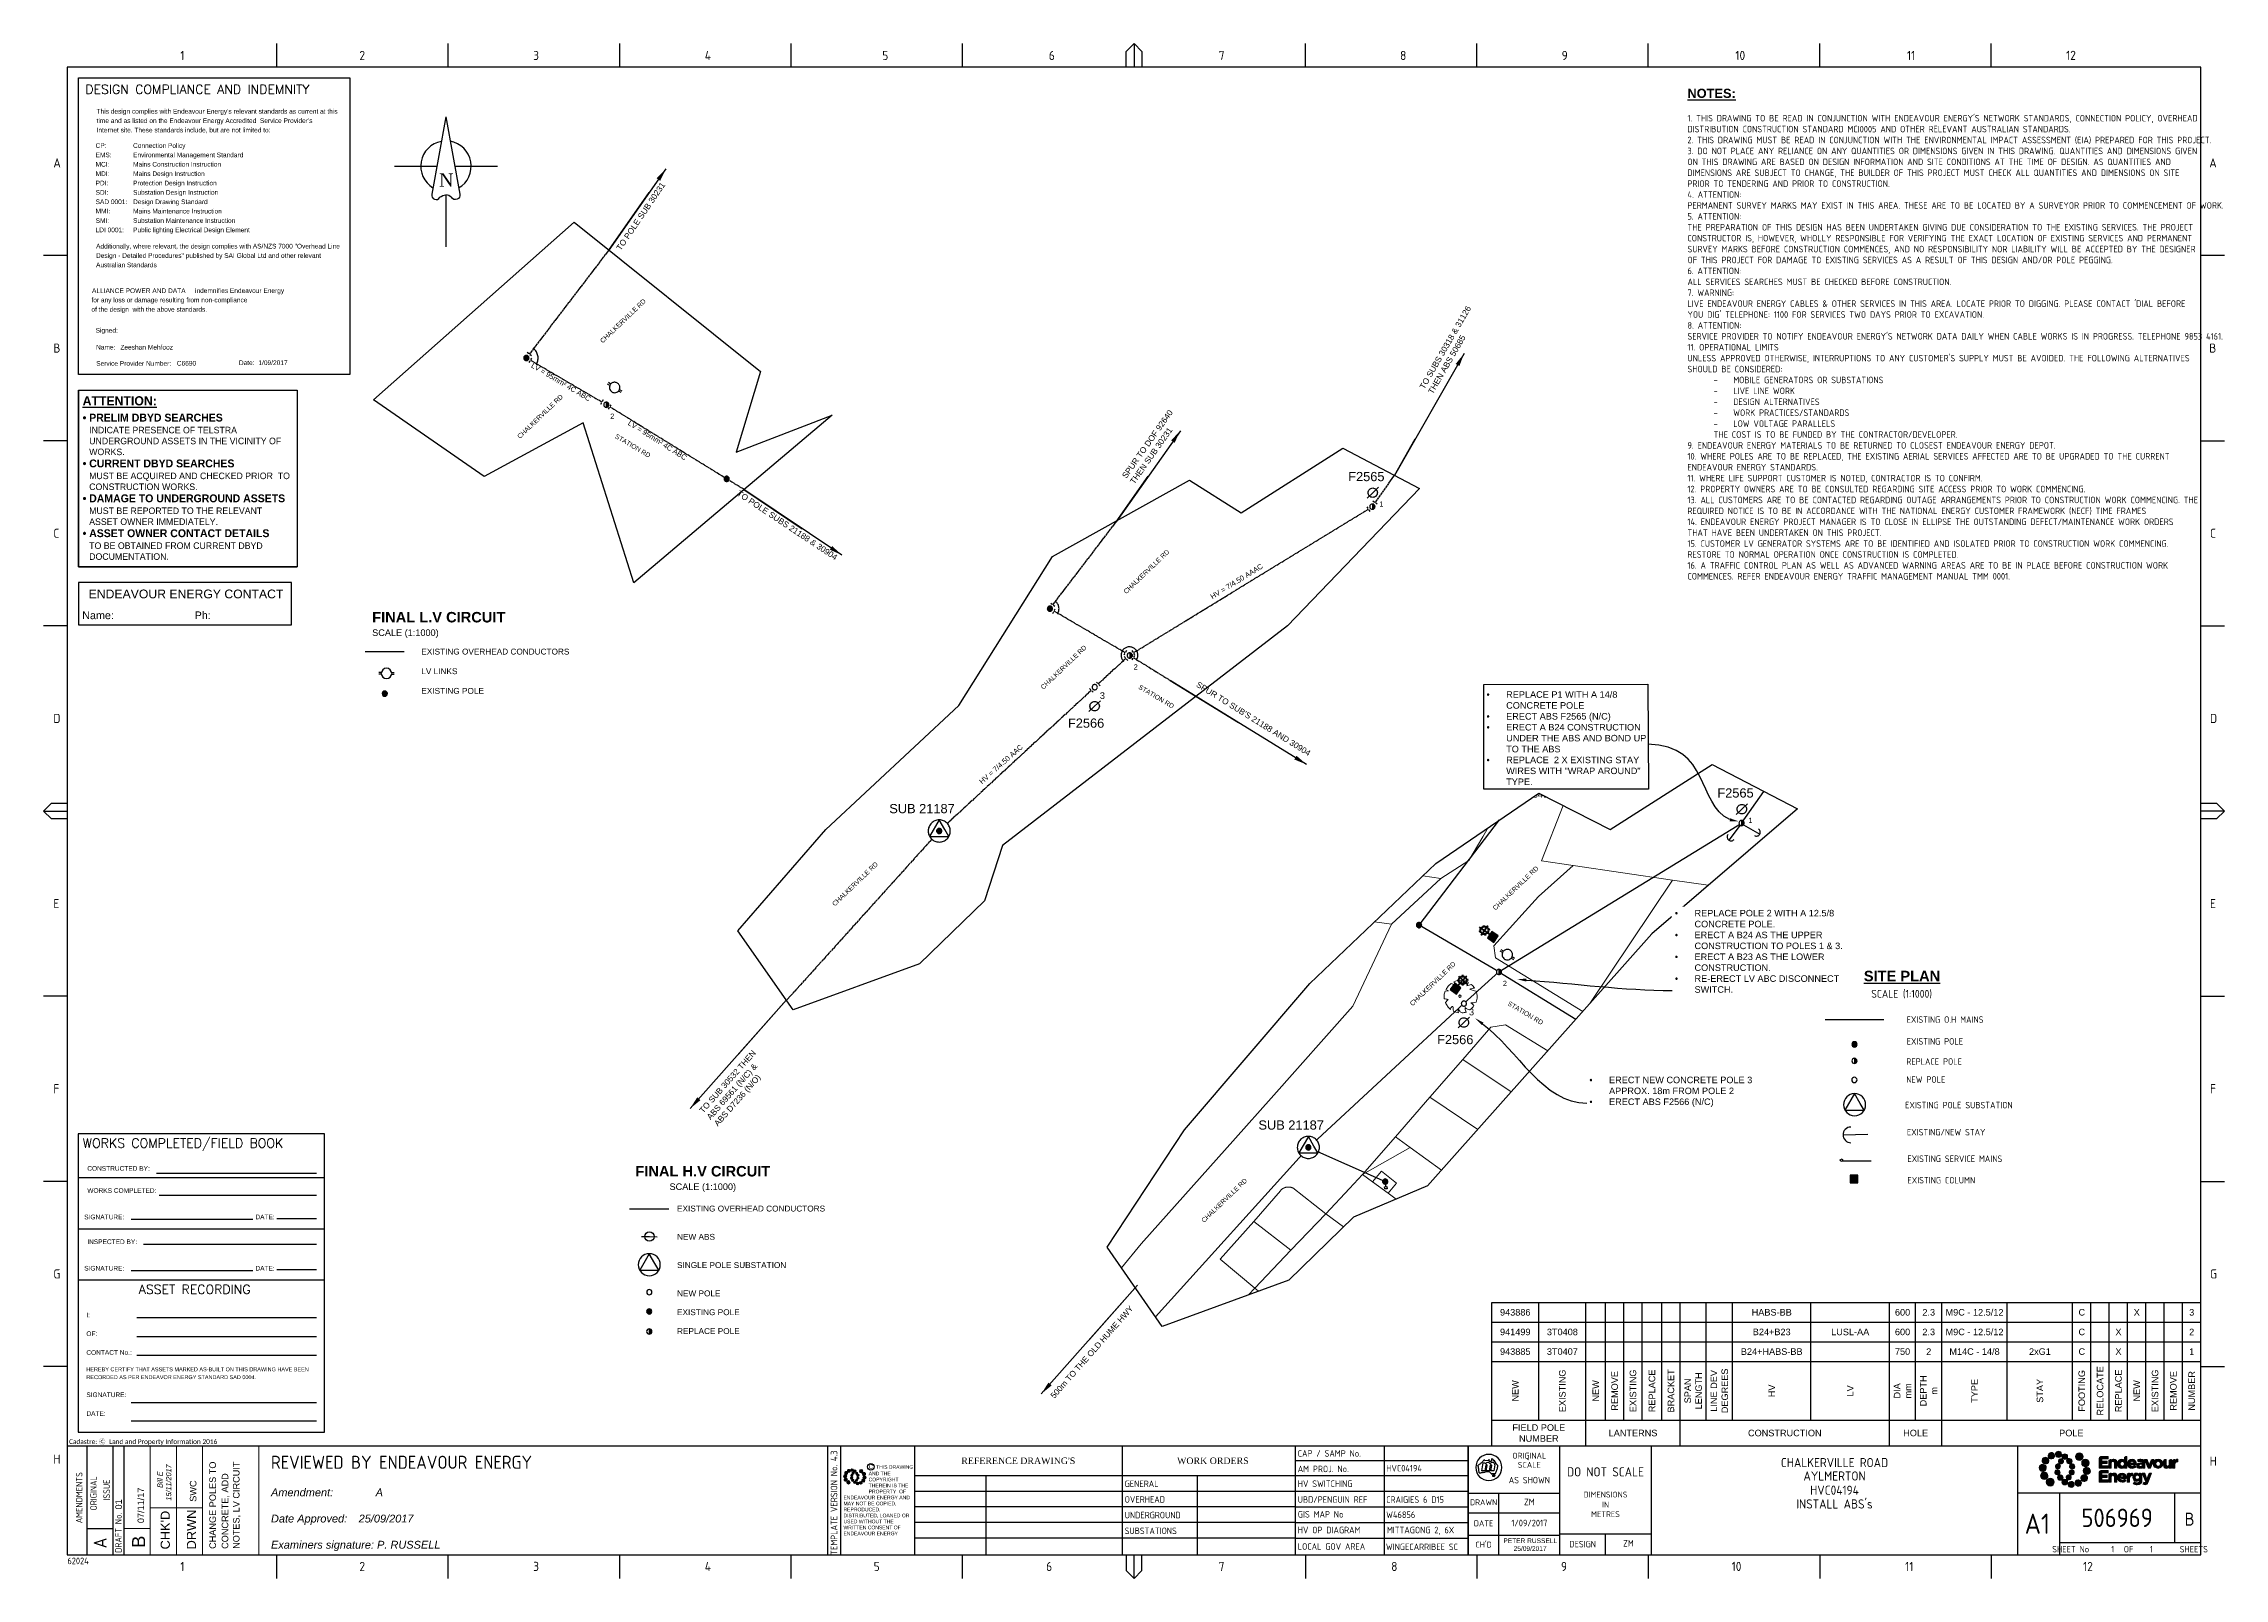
# Paper-space layout 'A1' of a CAD drawing. Header units: metres, sheet in millimetres. Extents: x -21 to 813, y -3 to 583.
# The model-space entities are those that its viewports show. They can reach past a viewport. Long polylines and large blocks are cut down to what shows.
import ezdxf
from ezdxf import colors
from ezdxf.entities.mleader import LeaderData, LeaderLine
from ezdxf.enums import TextEntityAlignment as Align
from ezdxf.math import Vec2, Vec3

# ---------------------------------------------------------------- set-up
doc = ezdxf.new("R2010")
doc.units = ezdxf.units.M
doc.linetypes.add('Cable Exist OH', pattern=[1, 1, 0])
doc.linetypes.add('Cable Exist UG', pattern=[8.2, 4, -1.2, 1.8, -1.2])
doc.layers.get('0').update_dxf_attribs({"color": 6})
for name, color, linetype, lineweight in [('Cadastre Land Parcels_SP_EXT', 9, 'Continuous', 5), ('Cadastre Road Names_SP_HV_LV_SL_EXT', 9, 'Continuous', 5), ('Cadastre Roads_SP_EXT', 9, 'Continuous', 5)]:
    doc.layers.add(name, color=color, linetype=linetype, lineweight=lineweight)
for name, color, linetype in [('Duct_SP_EXT', 7, 'Continuous'), ('Equip_SP_HV_EXT', 7, 'Continuous'), ('Equip_SP_HV_NEW', 2, 'Continuous'), ('Equip_SP_LV_EXT', 7, 'Continuous'), ('Equip_SP_SL_EXT', 7, 'Continuous'), ('Equip_SP_SL_MOD', 3, 'Continuous'), ('Mains_HV_EXT', 7, 'Continuous'), ('Mains_HV_NEW', 2, 'Continuous'), ('Mains_HV_NEW_Hardwired', 2, 'Continuous'), ('Mains_LV_EXT', 7, 'Continuous'), ('Mains_LV_NEW', 2, 'Continuous'), ('Mains_LV_NEW_Hardwired', 2, 'Continuous'), ('Notes', 7, 'Continuous'), ('Notes_SP_MISC', 7, 'Continuous'), ('Notes_SP_NEW', 2, 'Continuous'), ('OH_Details_SP_MISC', 7, 'Continuous'), ('Services_SP_EXT', 7, 'Continuous'), ('Services_SP_MOD', 3, 'Continuous'), ('Sub_SP_TR_HV_LV_EXT', 7, 'Continuous'), ('Sub_SP_TR_HV_LV_SL_LS_EXT', 7, 'Continuous'), ('SupportsOH_SP_TR_HV_LV_SL_EXT', 7, 'Continuous'), ('SupportsOH_SP_TR_HV_LV_SL_NEW', 2, 'Continuous'), ('SupportsUG_SP_EXT', 7, 'Continuous'), ('SupportsUG_SP_LV_SL_EXT', 7, 'Continuous'), ('Trench_SP_EXT', 7, 'Continuous')]:
    doc.layers.add(name, color=color, linetype=linetype)
doc.layers.add('Viewports', color=6, linetype='Continuous', plot=False)
doc.styles.add('ARIAL', font='arial.ttf', dxfattribs={"height": 2})
doc.styles.add('COLUMN_LABEL', font='arial.ttf')
doc.styles.add('Elec', font='romand__.ttf')
doc.styles.add('HVSW_LABEL', font='arial.ttf')
doc.styles.add('iecARIAL', font='arial.ttf', dxfattribs={"height": 2})
doc.styles.add('iecISOCP', font='isocp.shx')
doc.styles.add('iecNAME', font='times.ttf')
doc.styles.add('IECSYMBOL1', font='isocp.shx')
doc.styles.add('iecTimesNewRoman', font='times.ttf')
doc.styles.add('ieISOCP', font='isocp.shx')
doc.styles.add('POLE_LABEL', font='arial.ttf')
doc.styles.get("Standard").update_dxf_attribs({"font": 'arial.ttf'})
doc.linetypes.add('Cable E UG', pattern='A,6,-0.5,["E",Standard,S=1.7,R=0,X=0.5,Y=-1],-2.9', length=9.4)
doc.dimstyles.new('IEC Standard', dxfattribs={"dimtxt": 2.5, "dimasz": 2.5, "dimexe": 1.25, "dimexo": 0.625, "dimtad": 1, "dimtxsty": 'ieISOCP', "dimcen": 2.5, "dimadec": 0, "dimazin": 0, "dimtfac": 1, "dimtmove": 0, "dimatfit": 3, "dimfxl": 1, "dimarcsym": 0})

psp = doc.layouts.new('A1')

# ---------------------------------------------------------------- texts
at = {"color": 7, "linetype": 'Continuous', "attachment_point": 1}
for s, insert, char_height, width in [('{\\fArial|b1|i0|c0|p34;\\H1.6x;FINAL L.V CIRCUIT\\P\\pi16.673;}SCALE (1:1000)', (105, 366.24), 2.5, 58.4938), ('EXISTING OVERHEAD CONDUCTORS\\P\\PLV LINKS\\P\\PEXISTING POLE', (123.79, 352.22), 2.25, 58.9803)]:
    psp.add_mtext(s, dxfattribs=dict(at, insert=insert, char_height=char_height, width=width))
at = {"layer": 'Notes', "style": 'IECSYMBOL1'}
psp.add_text('SCALE (1:1000)', height=3, dxfattribs=at).set_placement((677.86, 218.84))
at = {"layer": 'Notes', "style": 'iecISOCP'}
for s, insert, char_height, width, attachment_point in [("{\\fArial|b1|i0|c0|p34;\\H1.4x;\\LNOTES:}\\P\\P1. THIS DRAWING TO BE READ IN CONJUNCTION WITH ENDEAVOUR ENERGY'S NETWORK STANDARDS, CONNECTION POLICY, OVERHEAD DISTRIBUTION CONSTRUCTION STANDARD MCI0005 AND OTHER RELEVANT AUSTRALIAN STANDARDS.\\P2. THIS DRAWING MUST BE READ IN CONJUNCTION WITH THE ENVIRONMENTAL IMPACT ASSESSMENT (EIA) PREPARED FOR THIS PROJECT.\\P3. DO NOT PLACE ANY RELIANCE ON ANY QUANTITIES OR DIMENSIONS GIVEN IN THIS DRAWING. QUANTITIES AND DIMENSIONS GIVEN ON THIS DRAWING ARE BASED ON DESIGN INFORMATION AND SITE CONDITIONS AT THE TIME OF DESIGN. AS QUANTITIES AND DIMENSIONS ARE SUBJECT TO CHANGE, THE BUILDER OF THIS PROJECT MUST CHECK ALL QUANTITIES AND DIMENSIONS ON SITE PRIOR TO TENDERING AND PRIOR TO CONSTRUCTION.\\P4. ATTENTION:\\PPERMANENT SURVEY MARKS MAY EXIST IN THIS AREA. THESE ARE TO BE LOCATED BY A SURVEYOR PRIOR TO COMMENCEMENT OF WORK.\\P5. ATTENTION:\\PTHE PREPARATION OF THIS DESIGN HAS BEEN UNDERTAKEN GIVING DUE CONSIDERATION TO THE EXISTING SERVICES. THE PROJECT CONSTRUCTOR IS, HOWEVER, WHOLLY RESPONSIBLE FOR VERIFYING THE EXACT LOCATION OF EXISTING SERVICES AND PERMANENT SURVEY MARKS BEFORE CONSTRUCTION COMMENCES, AND NO RESPONSIBILITY NOR LIABILITY WILL BE ACCEPTED BY THE DESIGNER OF THIS PROJECT FOR DAMAGE TO EXISTING SERVICES AS A RESULT OF THIS DESIGN AND/OR POLE PEGGING.\\P6. ATTENTION:\\PALL SERVICES SEARCHES MUST BE CHECKED BEFORE CONSTRUCTION.\\P7. WARNING:\\PLIVE ENDEAVOUR ENERGY CABLES & OTHER SERVICES IN THIS AREA. LOCATE PRIOR TO DIGGING. PLEASE CONTACT 'DIAL BEFORE YOU DIG' TELEPHONE: 1100 FOR SERVICES TWO DAYS PRIOR TO EXCAVATION.\\P8. ATTENTION:\\PSERVICE PROVIDER TO NOTIFY ENDEAVOUR ENERGY'S NETWORK DATA DAILY WHEN CABLE WORKS IS IN PROGRESS. TELEPHONE 9853 4161.\\P11. OPERATIONAL LIMITS \\PUNLESS APPROVED OTHERWISE, INTERRUPTIONS TO ANY CUSTOMER'S SUPPLY MUST BE AVOIDED. THE FOLLOWING ALTERNATIVES SHOULD BE CONSIDERED:\\P\\pi-7.5,l17.5,t17.5;-^IMOBILE GENERATORS OR SUBSTATIONS\\P-^ILIVE LINE WORK\\P-^IDESIGN ALTERNATIVES\\P-^IWORK PRACTICES/STANDARDS\\P-^ILOW VOLTAGE PARALLELS\\P\\pi0,l0,tz;^ITHE COST IS TO BE FUNDED BY THE CONTRACTOR/DEVELOPER.\\P9. ENDEAVOUR ENERGY MATERIALS TO BE RETURNED TO CLOSEST ENDEAVOUR ENERGY DEPOT.\\P10. WHERE POLES ARE TO BE REPLACED, THE EXISTING AERIAL SERVICES AFFECTED ARE TO BE UPGRADED TO THE CURRENT ENDEAVOUR ENERGY STANDARDS.\\P11. WHERE LIFE SUPPORT CUSTOMER IS NOTED, CONTRACTOR IS TO CONFIRM.\\P12. PROPERTY OWNERS ARE TO BE CONSULTED REGARDING SITE ACCESS PRIOR TO WORK COMMENCING. \\P13. ALL CUSTOMERS ARE TO BE CONTACTED REGARDING OUTAGE ARRANGEMENTS PRIOR TO CONSTRUCTION WORK COMMENCING. THE REQUIRED NOTICE IS TO BE IN ACCORDANCE WITH THE NATIONAL ENERGY CUSTOMER FRAMEWORK (NECF) TIME FRAMES\\P14. ENDEAVOUR ENERGY PROJECT MANAGER IS TO CLOSE IN ELLIPSE THE OUTSTANDING DEFECT/MAINTENANCE WORK ORDERS \\PTHAT HAVE BEEN UNDERTAKEN ON THIS PROJECT.\\P15. CUSTOMER LV GENERATOR SYSTEMS ARE TO BE IDENTIFIED AND ISOLATED PRIOR TO CONSTRUCTION WORK COMMENCING. RESTORE TO NORMAL OPERATION ONCE CONSTRUCTION IS COMPLETED.\\P16. A TRAFFIC CONTROL PLAN AS WELL AS ADVANCED WARNING AREAS ARE TO BE IN PLACE BEFORE CONSTRUCTION WORK COMMENCES. REFER ENDEAVOUR ENERGY TRAFFIC MANAGEMENT MANUAL TMM 0001.", (607.62, 566.15), 2.5, 189.6644, 1), ('{\\fArial|b1|i0|c0|p34;\\LSITE PLAN}', (689.61, 227.11), 4, 32.5801, 5), ('\\A1;{\\H2x;REVIEWED BY ENDEAVOUR ENERGY\\P}\\P{\\fArial|b0|i1|c0|p34;\\H1.2x;Amendment:^I^IA\\P\\PDate Approved:^I   25/09/2017^I\\P\\PExaminers signature: P. RUSSELL^I}', (66.34, 43.83), 2.5, 140.1557, 1)]:
    psp.add_mtext(s, dxfattribs=dict(at, insert=insert, char_height=char_height, width=width, attachment_point=attachment_point))
at = {"layer": 'Notes', "lineweight": -3, "char_height": 2, "width": 45.6631, "attachment_point": 1, "style": 'iecARIAL'}
for s, insert, rotation in [('\\A1;{\\fStylus BT|b0|i0|c0|p34;\\C7;LV = 95mm² 4C ABC}', (166.56, 461.56), 329.25265), ('\\A1;{\\fStylus BT|b0|i0|c0|p34;\\C7;LV = 95mm² 4C ABC}', (203.59, 439.56), 327.86402), ('\\A1;{\\fStylus BT|b0|i0|c0|p34;\\C7;HV = 7/4.50 AAAC}', (425.05, 372.72), 31.86957), ('\\A1;{\\fStylus BT|b0|i0|c0|p34;\\C7;HV = 7/4.50 AAC}', (336.72, 301.83), 41.48023)]:
    psp.add_mtext(s, dxfattribs=dict(at, insert=insert, rotation=rotation))
at = {"layer": 'Notes', "insert": (-5.63, 448.66), "char_height": 2.5, "width": 79.2846, "attachment_point": 1}
psp.add_mtext('{\\fStylus BT|b1|i0|c0|p34;\\H1.4x;\\L\\C1;ATTENTION:\\H0.7143x;\\l\\C2;\\P\\H0.2x;\\P\\pi-2.5,l2.5,t2.5,7.5;\\fSymbol|b1|i0|c2|p18;\\H6x;·^I\\fStylus BT|b1|i0|c0|p34;PRELIM DBYD SEARCHES\\fStylus BT|b0|i0|c0|p34;\\H0.8333x; \\P\\pi0,tz;INDICATE PRESENCE OF TELSTRA UNDERGROUND ASSETS IN THE VICINITY OF WORKS.\\P\\pi-2.5,t2.5,7.5;\\fSymbol|b1|i0|c2|p18;\\H1.2x;·^I\\fStylus BT|b1|i0|c0|p34;CURRENT DBYD SEARCHES\\fStylus BT|b0|i0|c0|p34;\\H0.8333x; \\P\\pi0,t0,2.5,10;MUST BE ACQUIRED AND CHECKED PRIOR  TO CONSTRUCTION WORKS.\\P\\pi-2.5,t2.5,7.5;\\fSymbol|b1|i0|c2|p18;\\H1.2x;·^I\\fStylus BT|b1|i0|c0|p34;DAMAGE TO UNDERGROUND ASSETS\\fStylus BT|b0|i0|c0|p34;\\H0.8333x; \\P\\pi0,t7.5;MUST BE REPORTED TO THE RELEVANT \\PASSET OWNER IMMEDIATELY.\\P\\pi-2.5,t2.5,7.5;\\fSymbol|b1|i0|c2|p18;\\H1.2x;·^I\\fStylus BT|b1|i0|c0|p34;ASSET OWNER CONTACT DETAILS\\fStylus BT|b0|i0|c0|p34;\\H0.8332x;\\P\\pi0,tz;TO BE OBTAINED FROM CURRENT DBYD DOCUMENTATION.}', dxfattribs=at)
at = {"layer": 'Notes', "linetype": 'Continuous', "insert": (231.35, 149.59), "char_height": 5, "width": 96.7704, "attachment_point": 5, "style": 'iecARIAL'}
psp.add_mtext('{\\fArial|b1|i0|c0|p34;\\H0.8x;FINAL H.V CIRCUIT\\P\\fArial|b0|i0|c0|p34;\\H0.625x;SCALE (1:1000)}', dxfattribs=at)
at = {"layer": 'Notes', "insert": (221.51, 114.86), "char_height": 2.25, "width": 103.4976, "attachment_point": 4, "line_spacing_factor": 0.96, "style": 'ARIAL'}
psp.add_mtext('EXISTING OVERHEAD CONDUCTORS\\P\\P\\PNEW ABS\\P\\P\\PSINGLE POLE SUBSTATION\\P\\P\\PNEW POLE\\P\\PEXISTING POLE\\P\\PREPLACE POLE', dxfattribs=at)
at = {"layer": 'Notes_SP_MISC', "char_height": 2.25, "attachment_point": 1}
for s, width, heights, insert, rotation in [('TO POLE SUB 30231', 50.8454, [0], (198.13, 505.4), 55.80542), ('TO SUBS 30318 & 31126 \\PTHEN ABS 50685\\P', 50.8454, [0], (505.12, 452.27), 60.04597), ('SPUR TO DOF 92640 \\PTHEN SUB 30231\\P', 40.3743, [0], (391.36, 418.33), 54.77316), ('TO POLE SUBS 21188 & 30904', 50.8454, [15.39], (245.41, 412.83), 326.3622), ("SPUR TO SUB'S 21188 AND 30904", 50.8454, [0], (420.84, 339.79), 328.09363), ('TO SUB 30532 THEN ABS 69561 (N/C) & ABS D7236 (N/O)', 32.0891, [0], (229.81, 176.01), 48.57708), ('500m TO THE OLD HUME HWY ', 50.8454, [0], (363.99, 66.99), 48.57708)]:
    psp.add_mtext_dynamic_manual_height_columns(s, width=width, gutter_width=4, heights=heights, dxfattribs=dict(at, insert=insert, rotation=rotation))
at = {"layer": 'Notes_SP_NEW', "color": 7, "style": 'IECSYMBOL1'}
for s, height, p in [('EXISTING O.H MAINS', 2.4999, (691.37, 209.24)), ('EXISTING POLE', 2.4999, (691.39, 200.92)), ('REPLACE POLE', 2.4999, (691.25, 193.21)), ('NEW POLE', 2.5, (691.23, 186.34)), ('EXISTING POLE SUBSTATION', 2.4999, (690.78, 176.55)), ('EXISTING/NEW STAY', 2.4999, (691.47, 166.21)), ('EXISTING SERVICE MAINS', 2.4999, (691.65, 156.07)), ('EXISTING COLUMN ', 2.4999, (691.67, 147.86))]:
    psp.add_text(s, height=height, dxfattribs=at).set_placement(p)
at = {"layer": 'OH_Details_SP_MISC', "color": 7, "linetype": 'Continuous', "insert": (22.9, 23.81), "char_height": 2, "attachment_point": 1, "rotation": 90}
psp.add_mtext_dynamic_manual_height_columns('\\A1;\\pi7.7463;{\\fEucrosiaUPC|b0|i1|c0|p18;Bill E\\P\\pi2.8941;15/11/2017}', width=22.7247, gutter_width=4, heights=[0], dxfattribs=at)
at = {"layer": 'OH_Details_SP_MISC', "color": 7, "linetype": 'Continuous', "insert": (536.04, 12.26), "char_height": 1.8, "attachment_point": 1}
psp.add_mtext_dynamic_manual_height_columns('\\A1;\\pi1.2327;PETER RUSSELL\\P\\pi5.1636;25/09/2017', width=22.7247, gutter_width=4, heights=[0], dxfattribs=at)

msp = doc.modelspace()

# ---------------------------------------------------------------- texts
at = {"layer": 'Cadastre Land Parcels_SP_EXT'}
for s, p in [('4', (269961.57, 6188671.03)), ('6', (269984.14, 6188670.02)), ('8', (269998.78, 6188657.6)), ('10', (270018.51, 6188652.32)), ('3', (269918.9, 6188612.3)), ('3', (269935.9, 6188601.6)), ('7', (269951.26, 6188591.74)), ('7', (269966.62, 6188581.89)), ('11', (269981.98, 6188572.03)), ('13', (269997.34, 6188562.17)), ('15', (270012.69, 6188552.32))]:
    msp.add_text(s, height=1.8, dxfattribs=at).set_placement(p)
for s, rotation, p in [('16', 323.92187, (269893.62, 6188580.77)), ('14', 323.92166, (269910.12, 6188569.43)), ('10', 324.39304, (269925.01, 6188558.99)), ('19', 324.07242, (269836.17, 6188548.57)), ('10', 324.02927, (269939.9, 6188548.56)), ('17', 324.05728, (269852.93, 6188535.81)), ('8', 323.9212, (269954.8, 6188538.12)), ('6', 323.92142, (269969.69, 6188527.68))]:
    msp.add_text(s, height=1.8, rotation=rotation, dxfattribs=at).set_placement(p)
at = {"layer": 'Cadastre Road Names_SP_HV_LV_SL_EXT'}
for s, rotation, p in [('CHALKERVILLE RD', 43.80986, (269903.48, 6188686.75)), ('CHALKERVILLE RD', 43.80986, (269871.82, 6188650.21)), ('STATION RD', 329.39849, (269907.94, 6188650.75)), ('CHALKERVILLE RD', 43.80986, (269792.13, 6188567.43))]:
    msp.add_text(s, height=1.8, rotation=rotation, dxfattribs=at).set_placement(p)
at = {"layer": 'Cadastre Roads_SP_EXT'}
msp.add_text('KNOWLE RD', height=1.8, rotation=323.98013, dxfattribs=at).set_placement((269916.86, 6188527.14))
at = {"layer": 'Mains_LV_EXT'}
msp.add_text('E23', height=1.8, rotation=359.30436, dxfattribs=at).set_placement((269921.29, 6188730.32))

# ---------------------------------------------------------------- blocks, each defined once
blk = doc.blocks.new('NorthPnt 11(NP11)')
for p, q in [((-19.7, 0.02), (-3.49, 0)), ((3.32, 0), (19.7, -0.02)), ((-0.08, -10.94), (-0.08, -30.8))]:
    blk.add_line(p, q)
for points in [[(-0.08, 18.81), (-5.43, -10.68, 0.877048), (-2.29, -11.9, -0.1543), (-0.08, -10.94, 0.090511)], [(-0.08, 18.81), (5.26, -10.68, -0.877048), (2.13, -11.9, 0.1543), (-0.08, -10.94, -0.090511)]]:
    blk.add_lwpolyline(points, format="xyb")
for start, end in [(100.5988, 238.86433), (300.09942, 80.43745)]:
    blk.add_arc((0, 0), 9.64, start, end)
at = {"color": 7, "style": 'iecNAME'}
blk.add_text('N', height=5.02, dxfattribs=at).set_placement((-2.62, -7.82))
blk = doc.blocks.new('A$C30A46249')
at = {"color": 7, "lineweight": -3, "insert": (6.92, 4.97), "char_height": 1.79, "attachment_point": 7, "line_spacing_factor": 1.2}
blk.add_mtext('{\\fCalibri|b0|i0|c0|p34;\\C256;Cadastre: \\fMS Gothic|b0|i0|c128|p49;\\C250;\\c2236962;Ⓒ\\fMS Gothic|b0|i0|c0|p49; \\fCalibri|b0|i0|c0|p34;\\C256;Land and Property Information 2016}', dxfattribs=at)
blk = doc.blocks.new('EE_LOGO_SMALL')
at = {"layer": 'Notes'}
h = blk.add_hatch(color=256, dxfattribs=at)
edge = h.paths.add_edge_path()
edge.add_spline(control_points=[(-8.4, 2), (-9.2, 2), (-9.8, 1.4), (-9.8, 0.7), (-9.9, -0.1), (-9.3, -0.7), (-8.6, -0.8), (-7.8, -0.8), (-7.2, -0.2), (-7.1, 0.5), (-7.1, 1.3), (-7.7, 1.9), (-8.4, 2)], knot_values=[0, 0, 0, 0, 1, 1, 1, 2, 2, 2, 3, 3, 3, 4, 4, 4, 4], degree=3, periodic=0)
h = blk.add_hatch(color=256, dxfattribs=at)
edge = h.paths.add_edge_path()
edge.add_spline(control_points=[(-6.8, 4.5), (-7.4, 4.8), (-8.2, 4.6), (-8.6, 4), (-8.9, 3.4), (-8.7, 2.6), (-8.1, 2.2), (-7.5, 1.9), (-6.7, 2.1), (-6.3, 2.7), (-6, 3.3), (-6.2, 4.1), (-6.8, 4.5)], knot_values=[0, 0, 0, 0, 1, 1, 1, 2, 2, 2, 3, 3, 3, 4, 4, 4, 4], degree=3, periodic=0)
h = blk.add_hatch(color=256, dxfattribs=at)
edge = h.paths.add_edge_path()
edge.add_spline(control_points=[(-4.2, 5.9), (-4.6, 6.5), (-5.3, 6.6), (-5.9, 6.3), (-6.4, 5.9), (-6.6, 5.1), (-6.2, 4.6), (-5.9, 4), (-5.1, 3.8), (-4.6, 4.2), (-4, 4.6), (-3.8, 5.3), (-4.2, 5.9)], knot_values=[0, 0, 0, 0, 1, 1, 1, 2, 2, 2, 3, 3, 3, 4, 4, 4, 4], degree=3, periodic=0)
h = blk.add_hatch(color=256, dxfattribs=at)
edge = h.paths.add_edge_path()
edge.add_spline(control_points=[(-1.3, 5.9), (-1.4, 6.5), (-2, 7), (-2.6, 6.9), (-3.3, 6.9), (-3.7, 6.3), (-3.7, 5.6), (-3.6, 5), (-3, 4.5), (-2.4, 4.6), (-1.7, 4.7), (-1.3, 5.2), (-1.3, 5.9)], knot_values=[0, 0, 0, 0, 1, 1, 1, 2, 2, 2, 3, 3, 3, 4, 4, 4, 4], degree=3, periodic=0)
h = blk.add_hatch(color=256, dxfattribs=at)
edge = h.paths.add_edge_path()
edge.add_spline(control_points=[(-2.5, 2.1), (-3, 2.2), (-3.5, 1.9), (-3.6, 1.3), (-3.7, 0.8), (-3.4, 0.3), (-2.9, 0.2), (-2.4, 0.1), (-1.9, 0.4), (-1.8, 0.9), (-1.7, 1.5), (-2, 2), (-2.5, 2.1)], knot_values=[0, 0, 0, 0, 1, 1, 1, 2, 2, 2, 3, 3, 3, 4, 4, 4, 4], degree=3, periodic=0)
h = blk.add_hatch(color=256, dxfattribs=at)
edge = h.paths.add_edge_path()
edge.add_spline(control_points=[(1, 4.9), (1, 4.3), (0.5, 3.8), (-0.1, 3.8), (-0.7, 3.8), (-1.2, 4.3), (-1.2, 4.9), (-1.2, 5.5), (-0.7, 6), (-0.1, 6), (0.5, 6), (1, 5.5), (1, 4.9)], knot_values=[0, 0, 0, 0, 1, 1, 1, 2, 2, 2, 3, 3, 3, 4, 4, 4, 4], degree=3, periodic=0)
edge = h.paths.add_edge_path()
edge.add_spline(control_points=[(-1.4, 4), (-1.9, 4.1), (-2.4, 3.8), (-2.5, 3.3), (-2.6, 2.7), (-2.3, 2.2), (-1.8, 2.1), (-1.3, 2), (-0.7, 2.3), (-0.6, 2.9), (-0.5, 3.4), (-0.9, 3.9), (-1.4, 4)], knot_values=[0, 0, 0, 0, 1, 1, 1, 2, 2, 2, 3, 3, 3, 4, 4, 4, 4], degree=3, periodic=0)
h = blk.add_hatch(color=256, dxfattribs=at)
edge = h.paths.add_edge_path()
edge.add_spline(control_points=[(2.3, 2.4), (2.8, 2.8), (2.8, 3.4), (2.4, 3.9), (2, 4.3), (1.4, 4.3), (0.9, 3.9), (0.5, 3.6), (0.5, 2.9), (0.9, 2.5), (1.2, 2), (1.9, 2), (2.3, 2.4)], knot_values=[0, 0, 0, 0, 1, 1, 1, 2, 2, 2, 3, 3, 3, 4, 4, 4, 4], degree=3, periodic=0)
edge = h.paths.add_edge_path()
edge.add_spline(control_points=[(1, 4.9), (1, 4.3), (0.5, 3.8), (-0.1, 3.8), (-0.7, 3.8), (-1.2, 4.3), (-1.2, 4.9), (-1.2, 5.5), (-0.7, 6), (-0.1, 6), (0.5, 6), (1, 5.5), (1, 4.9)], knot_values=[0, 0, 0, 0, 1, 1, 1, 2, 2, 2, 3, 3, 3, 4, 4, 4, 4], degree=3, periodic=0)
h = blk.add_hatch(color=256, dxfattribs=at)
edge = h.paths.add_edge_path()
edge.add_spline(control_points=[(1, 4.9), (1, 4.3), (0.5, 3.8), (-0.1, 3.8), (-0.7, 3.8), (-1.2, 4.3), (-1.2, 4.9), (-1.2, 5.5), (-0.7, 6), (-0.1, 6), (0.5, 6), (1, 5.5), (1, 4.9)], knot_values=[0, 0, 0, 0, 1, 1, 1, 2, 2, 2, 3, 3, 3, 4, 4, 4, 4], degree=3, periodic=0)
edge = h.paths.add_edge_path(flags=16)
edge.add_spline(control_points=[(1, 4.9), (1, 4.3), (0.5, 3.8), (-0.1, 3.8), (-0.7, 3.8), (-1.2, 4.3), (-1.2, 4.9), (-1.2, 5.5), (-0.7, 6), (-0.1, 6), (0.5, 6), (1, 5.5), (1, 4.9)], knot_values=[0, 0, 0, 0, 1, 1, 1, 2, 2, 2, 3, 3, 3, 4, 4, 4, 4], degree=3, periodic=0)
h = blk.add_hatch(color=256, dxfattribs=at)
edge = h.paths.add_edge_path()
edge.add_spline(control_points=[(3, 0.2), (3.5, 0.3), (3.8, 0.9), (3.7, 1.4), (3.6, 1.9), (3, 2.3), (2.5, 2.1), (1.9, 2), (1.6, 1.4), (1.8, 0.9), (1.9, 0.4), (2.5, 0.1), (3, 0.2)], knot_values=[0, 0, 0, 0, 1, 1, 1, 2, 2, 2, 3, 3, 3, 4, 4, 4, 4], degree=3, periodic=0)
h = blk.add_hatch(color=256, dxfattribs=at)
edge = h.paths.add_edge_path()
edge.add_spline(control_points=[(7, 4.9), (7, 4), (6.3, 3.4), (5.5, 3.4), (4.6, 3.4), (4, 4), (4, 4.9), (4, 5.7), (4.6, 6.4), (5.5, 6.4), (6.3, 6.4), (7, 5.7), (7, 4.9)], knot_values=[0, 0, 0, 0, 1, 1, 1, 2, 2, 2, 3, 3, 3, 4, 4, 4, 4], degree=3, periodic=0)
h = blk.add_hatch(color=256, dxfattribs=at)
edge = h.paths.add_edge_path()
edge.add_spline(control_points=[(8.4, 1.1), (9.1, 1.5), (9.4, 2.3), (9.1, 3), (8.8, 3.7), (7.9, 4.1), (7.2, 3.8), (6.5, 3.4), (6.2, 2.6), (6.5, 1.9), (6.8, 1.2), (7.7, 0.8), (8.4, 1.1)], knot_values=[0, 0, 0, 0, 1, 1, 1, 2, 2, 2, 3, 3, 3, 4, 4, 4, 4], degree=3, periodic=0)
h = blk.add_hatch(color=256, dxfattribs=at)
edge = h.paths.add_edge_path()
edge.add_spline(control_points=[(8.3, -1.9), (9, -1.9), (9.7, -1.4), (9.7, -0.6), (9.7, 0.1), (9.2, 0.8), (8.4, 0.8), (7.7, 0.8), (7, 0.3), (7, -0.5), (6.9, -1.2), (7.5, -1.9), (8.3, -1.9)], knot_values=[0, 0, 0, 0, 1, 1, 1, 2, 2, 2, 3, 3, 3, 4, 4, 4, 4], degree=3, periodic=0)
h = blk.add_hatch(color=256, dxfattribs=at)
edge = h.paths.add_edge_path()
edge.add_spline(control_points=[(-8.5, -1.1), (-9.2, -1.4), (-9.6, -2.3), (-9.3, -3), (-8.9, -3.7), (-8.1, -4), (-7.4, -3.7), (-6.7, -3.4), (-6.3, -2.5), (-6.6, -1.8), (-7, -1.1), (-7.8, -0.8), (-8.5, -1.1)], knot_values=[0, 0, 0, 0, 1, 1, 1, 2, 2, 2, 3, 3, 3, 4, 4, 4, 4], degree=3, periodic=0)
h = blk.add_hatch(color=256, dxfattribs=at)
edge = h.paths.add_edge_path()
edge.add_spline(control_points=[(-7.1, -4.8), (-7.1, -4), (-6.5, -3.3), (-5.6, -3.3), (-4.8, -3.3), (-4.1, -4), (-4.1, -4.8), (-4.1, -5.7), (-4.8, -6.3), (-5.6, -6.3), (-6.5, -6.3), (-7.1, -5.7), (-7.1, -4.8)], knot_values=[0, 0, 0, 0, 1, 1, 1, 2, 2, 2, 3, 3, 3, 4, 4, 4, 4], degree=3, periodic=0)
h = blk.add_hatch(color=256, dxfattribs=at)
edge = h.paths.add_edge_path()
edge.add_spline(control_points=[(-3.1, -0.2), (-3.7, -0.3), (-4, -0.8), (-3.8, -1.4), (-3.7, -1.9), (-3.2, -2.2), (-2.6, -2.1), (-2.1, -1.9), (-1.8, -1.4), (-1.9, -0.9), (-2.1, -0.3), (-2.6, 0), (-3.1, -0.2)], knot_values=[0, 0, 0, 0, 1, 1, 1, 2, 2, 2, 3, 3, 3, 4, 4, 4, 4], degree=3, periodic=0)
h = blk.add_hatch(color=256, dxfattribs=at)
edge = h.paths.add_edge_path()
edge.add_spline(control_points=[(-2.5, -2.3), (-2.9, -2.7), (-3, -3.4), (-2.6, -3.8), (-2.2, -4.2), (-1.5, -4.3), (-1.1, -3.9), (-0.7, -3.5), (-0.6, -2.8), (-1, -2.4), (-1.4, -2), (-2, -1.9), (-2.5, -2.3)], knot_values=[0, 0, 0, 0, 1, 1, 1, 2, 2, 2, 3, 3, 3, 4, 4, 4, 4], degree=3, periodic=0)
h = blk.add_hatch(color=256, dxfattribs=at)
edge = h.paths.add_edge_path()
edge.add_spline(control_points=[(-1.2, -4.8), (-1.2, -4.2), (-0.7, -3.7), (-0.1, -3.7), (0.5, -3.7), (1, -4.2), (1, -4.8), (1, -5.4), (0.5, -5.9), (-0.1, -5.9), (-0.7, -5.9), (-1.2, -5.4), (-1.2, -4.8)], knot_values=[0, 0, 0, 0, 1, 1, 1, 2, 2, 2, 3, 3, 3, 4, 4, 4, 4], degree=3, periodic=0)
h = blk.add_hatch(color=256, dxfattribs=at)
edge = h.paths.add_edge_path()
edge.add_spline(control_points=[(1.2, -3.9), (1.7, -4.1), (2.2, -3.7), (2.3, -3.2), (2.5, -2.7), (2.1, -2.2), (1.6, -2.1), (1.1, -2), (0.6, -2.3), (0.5, -2.8), (0.4, -3.3), (0.7, -3.8), (1.2, -3.9)], knot_values=[0, 0, 0, 0, 1, 1, 1, 2, 2, 2, 3, 3, 3, 4, 4, 4, 4], degree=3, periodic=0)
h = blk.add_hatch(color=256, dxfattribs=at)
edge = h.paths.add_edge_path()
edge.add_spline(control_points=[(1.2, -5.8), (1.3, -6.5), (1.8, -6.9), (2.5, -6.9), (3.1, -6.8), (3.6, -6.2), (3.5, -5.6), (3.4, -5), (2.9, -4.5), (2.2, -4.6), (1.6, -4.6), (1.1, -5.2), (1.2, -5.8)], knot_values=[0, 0, 0, 0, 1, 1, 1, 2, 2, 2, 3, 3, 3, 4, 4, 4, 4], degree=3, periodic=0)
h = blk.add_hatch(color=256, dxfattribs=at)
edge = h.paths.add_edge_path()
edge.add_spline(control_points=[(2.4, -2), (2.9, -2.1), (3.4, -1.8), (3.5, -1.3), (3.6, -0.8), (3.3, -0.3), (2.8, -0.2), (2.2, -0.1), (1.7, -0.4), (1.6, -0.9), (1.5, -1.4), (1.8, -1.9), (2.4, -2)], knot_values=[0, 0, 0, 0, 1, 1, 1, 2, 2, 2, 3, 3, 3, 4, 4, 4, 4], degree=3, periodic=0)
h = blk.add_hatch(color=256, dxfattribs=at)
edge = h.paths.add_edge_path()
edge.add_spline(control_points=[(4, -5.8), (4.4, -6.4), (5.2, -6.6), (5.7, -6.2), (6.3, -5.8), (6.5, -5.1), (6.1, -4.5), (5.7, -4), (5, -3.8), (4.4, -4.2), (3.8, -4.5), (3.7, -5.3), (4, -5.8)], knot_values=[0, 0, 0, 0, 1, 1, 1, 2, 2, 2, 3, 3, 3, 4, 4, 4, 4], degree=3, periodic=0)
h = blk.add_hatch(color=256, dxfattribs=at)
edge = h.paths.add_edge_path()
edge.add_spline(control_points=[(6.7, -4.4), (7.3, -4.8), (8.1, -4.6), (8.4, -4), (8.8, -3.3), (8.6, -2.6), (8, -2.2), (7.3, -1.8), (6.6, -2.1), (6.2, -2.7), (5.8, -3.3), (6, -4.1), (6.7, -4.4)], knot_values=[0, 0, 0, 0, 1, 1, 1, 2, 2, 2, 3, 3, 3, 4, 4, 4, 4], degree=3, periodic=0)
at = {"layer": 'Notes', "lineweight": 0}
for points in [[(1.8, 2.1), (1.8, 2.1)], [(-2, -2.1), (-2, -2.1)]]:
    blk.add_lwpolyline(points, dxfattribs=at)
for points in [[(-8.4, 2), (-9.2, 2), (-9.8, 1.4), (-9.8, 0.7), (-9.9, -0.1), (-9.3, -0.7), (-8.6, -0.8), (-7.8, -0.8), (-7.2, -0.2), (-7.1, 0.5), (-7.1, 1.3), (-7.7, 1.9), (-8.4, 2)], [(-6.8, 4.5), (-7.4, 4.8), (-8.2, 4.6), (-8.6, 4), (-8.9, 3.4), (-8.7, 2.6), (-8.1, 2.2), (-7.5, 1.9), (-6.7, 2.1), (-6.3, 2.7), (-6, 3.3), (-6.2, 4.1), (-6.8, 4.5)], [(-4.2, 5.9), (-4.6, 6.5), (-5.3, 6.6), (-5.9, 6.3), (-6.4, 5.9), (-6.6, 5.1), (-6.2, 4.6), (-5.9, 4), (-5.1, 3.8), (-4.6, 4.2), (-4, 4.6), (-3.8, 5.3), (-4.2, 5.9)], [(-1.3, 5.9), (-1.4, 6.5), (-2, 7), (-2.6, 6.9), (-3.3, 6.9), (-3.7, 6.3), (-3.7, 5.6), (-3.6, 5), (-3, 4.5), (-2.4, 4.6), (-1.7, 4.7), (-1.3, 5.2), (-1.3, 5.9)], [(-2.5, 2.1), (-3, 2.2), (-3.5, 1.9), (-3.6, 1.3), (-3.7, 0.8), (-3.4, 0.3), (-2.9, 0.2), (-2.4, 0.1), (-1.9, 0.4), (-1.8, 0.9), (-1.7, 1.5), (-2, 2), (-2.5, 2.1)], [(-1.4, 4), (-1.9, 4.1), (-2.4, 3.8), (-2.5, 3.3), (-2.6, 2.7), (-2.3, 2.2), (-1.8, 2.1), (-1.3, 2), (-0.7, 2.3), (-0.6, 2.9), (-0.5, 3.4), (-0.9, 3.9), (-1.4, 4)], [(1, 4.9), (1, 4.3), (0.5, 3.8), (-0.1, 3.8), (-0.7, 3.8), (-1.2, 4.3), (-1.2, 4.9), (-1.2, 5.5), (-0.7, 6), (-0.1, 6), (0.5, 6), (1, 5.5), (1, 4.9)], [(1, 4.9), (1, 4.3), (0.5, 3.8), (-0.1, 3.8), (-0.7, 3.8), (-1.2, 4.3), (-1.2, 4.9), (-1.2, 5.5), (-0.7, 6), (-0.1, 6), (0.5, 6), (1, 5.5), (1, 4.9)], [(2.3, 2.4), (2.8, 2.8), (2.8, 3.4), (2.4, 3.9), (2, 4.3), (1.4, 4.3), (0.9, 3.9), (0.5, 3.6), (0.5, 2.9), (0.9, 2.5), (1.2, 2), (1.9, 2), (2.3, 2.4)], [(3, 0.2), (3.5, 0.3), (3.8, 0.9), (3.7, 1.4), (3.6, 1.9), (3, 2.3), (2.5, 2.1), (1.9, 2), (1.6, 1.4), (1.8, 0.9), (1.9, 0.4), (2.5, 0.1), (3, 0.2)], [(7, 4.9), (7, 4), (6.3, 3.4), (5.5, 3.4), (4.6, 3.4), (4, 4), (4, 4.9), (4, 5.7), (4.6, 6.4), (5.5, 6.4), (6.3, 6.4), (7, 5.7), (7, 4.9)], [(8.4, 1.1), (9.1, 1.5), (9.4, 2.3), (9.1, 3), (8.8, 3.7), (7.9, 4.1), (7.2, 3.8), (6.5, 3.4), (6.2, 2.6), (6.5, 1.9), (6.8, 1.2), (7.7, 0.8), (8.4, 1.1)], [(8.3, -1.9), (9, -1.9), (9.7, -1.4), (9.7, -0.6), (9.7, 0.1), (9.2, 0.8), (8.4, 0.8), (7.7, 0.8), (7, 0.3), (7, -0.5), (6.9, -1.2), (7.5, -1.9), (8.3, -1.9)], [(-8.5, -1.1), (-9.2, -1.4), (-9.6, -2.3), (-9.3, -3), (-8.9, -3.7), (-8.1, -4), (-7.4, -3.7), (-6.7, -3.4), (-6.3, -2.5), (-6.6, -1.8), (-7, -1.1), (-7.8, -0.8), (-8.5, -1.1)], [(-7.1, -4.8), (-7.1, -4), (-6.5, -3.3), (-5.6, -3.3), (-4.8, -3.3), (-4.1, -4), (-4.1, -4.8), (-4.1, -5.7), (-4.8, -6.3), (-5.6, -6.3), (-6.5, -6.3), (-7.1, -5.7), (-7.1, -4.8)], [(-3.1, -0.2), (-3.7, -0.3), (-4, -0.8), (-3.8, -1.4), (-3.7, -1.9), (-3.2, -2.2), (-2.6, -2.1), (-2.1, -1.9), (-1.8, -1.4), (-1.9, -0.9), (-2.1, -0.3), (-2.6, 0), (-3.1, -0.2)], [(-2.5, -2.3), (-2.9, -2.7), (-3, -3.4), (-2.6, -3.8), (-2.2, -4.2), (-1.5, -4.3), (-1.1, -3.9), (-0.7, -3.5), (-0.6, -2.8), (-1, -2.4), (-1.4, -2), (-2, -1.9), (-2.5, -2.3)], [(-1.2, -4.8), (-1.2, -4.2), (-0.7, -3.7), (-0.1, -3.7), (0.5, -3.7), (1, -4.2), (1, -4.8), (1, -5.4), (0.5, -5.9), (-0.1, -5.9), (-0.7, -5.9), (-1.2, -5.4), (-1.2, -4.8)], [(1.2, -3.9), (1.7, -4.1), (2.2, -3.7), (2.3, -3.2), (2.5, -2.7), (2.1, -2.2), (1.6, -2.1), (1.1, -2), (0.6, -2.3), (0.5, -2.8), (0.4, -3.3), (0.7, -3.8), (1.2, -3.9)], [(1.2, -5.8), (1.3, -6.5), (1.8, -6.9), (2.5, -6.9), (3.1, -6.8), (3.6, -6.2), (3.5, -5.6), (3.4, -5), (2.9, -4.5), (2.2, -4.6), (1.6, -4.6), (1.1, -5.2), (1.2, -5.8)], [(2.4, -2), (2.9, -2.1), (3.4, -1.8), (3.5, -1.3), (3.6, -0.8), (3.3, -0.3), (2.8, -0.2), (2.2, -0.1), (1.7, -0.4), (1.6, -0.9), (1.5, -1.4), (1.8, -1.9), (2.4, -2)], [(4, -5.8), (4.4, -6.4), (5.2, -6.6), (5.7, -6.2), (6.3, -5.8), (6.5, -5.1), (6.1, -4.5), (5.7, -4), (5, -3.8), (4.4, -4.2), (3.8, -4.5), (3.7, -5.3), (4, -5.8)], [(6.7, -4.4), (7.3, -4.8), (8.1, -4.6), (8.4, -4), (8.8, -3.3), (8.6, -2.6), (8, -2.2), (7.3, -1.8), (6.6, -2.1), (6.2, -2.7), (5.8, -3.3), (6, -4.1), (6.7, -4.4)]]:
    blk.add_open_spline(points, degree=3, knots=[0, 0, 0, 0, 1, 1, 1, 2, 2, 2, 3, 3, 3, 4, 4, 4, 4], dxfattribs=at)
blk = doc.blocks.new('EE_COPYRIGHT_A1')
at = {"layer": 'Notes'}
blk.add_circle((9.53, -0.82), 1.15, dxfattribs=at)
at = {"xscale": 0.4, "yscale": 0.4, "zscale": 0.4}
blk.add_blockref('EE_LOGO_SMALL', (3.96, -4.29), dxfattribs=at)
at = {"layer": 'Notes', "insert": (0, 0), "char_height": 1.25, "width": 24.1208, "attachment_point": 1, "style": 'ARIAL'}
blk.add_mtext('\\pt8.75;               ^I{\\H1.2x;C } THIS DRAWING\\P\\pi-8.75,l8.75,t8.75,20;       ^IAND THE ^I\\P\\pi0,t8.75;COPYRIGHT\\P\\pi-8.75,t1.25,8.75;^I^ITHEREIN IS THE PROPERTY  OF \\P\\pi0,l0,t1.25;ENDEAVOUR ENERGY AND MAY NOT BE COPIED, REPRODUCED, DISTRIBUTED, LOANED OR USED WITHOUT THE WRITTEN CONSENT OF ENDEAVOUR ENERGY', dxfattribs=at)
blk = doc.blocks.new('EE_LOGO')
h = blk.add_hatch(color=7)
edge = h.paths.add_edge_path()
edge.add_spline(control_points=[(-25.34, 1.94), (-26.08, 1.98), (-26.72, 1.41), (-26.77, 0.66), (-26.81, -0.09), (-26.24, -0.72), (-25.49, -0.77), (-24.74, -0.81), (-24.1, -0.24), (-24.06, 0.51), (-24.02, 1.25), (-24.59, 1.89), (-25.34, 1.94)], knot_values=[0, 0, 0, 0, 1, 1, 1, 2, 2, 2, 3, 3, 3, 4, 4, 4, 4], degree=3, periodic=0)
h = blk.add_hatch(color=7)
edge = h.paths.add_edge_path()
edge.add_spline(control_points=[(-23.73, 4.46), (-24.34, 4.81), (-25.13, 4.61), (-25.49, 3.99), (-25.85, 3.38), (-25.64, 2.59), (-25.03, 2.23), (-24.41, 1.87), (-23.63, 2.08), (-23.27, 2.69), (-22.91, 3.31), (-23.12, 4.1), (-23.73, 4.46)], knot_values=[0, 0, 0, 0, 1, 1, 1, 2, 2, 2, 3, 3, 3, 4, 4, 4, 4], degree=3, periodic=0)
h = blk.add_hatch(color=7)
edge = h.paths.add_edge_path()
edge.add_spline(control_points=[(-21.12, 5.87), (-21.48, 6.44), (-22.24, 6.61), (-22.81, 6.24), (-23.37, 5.88), (-23.54, 5.12), (-23.17, 4.55), (-22.81, 3.98), (-22.05, 3.82), (-21.48, 4.19), (-20.92, 4.55), (-20.75, 5.31), (-21.12, 5.87)], knot_values=[0, 0, 0, 0, 1, 1, 1, 2, 2, 2, 3, 3, 3, 4, 4, 4, 4], degree=3, periodic=0)
h = blk.add_hatch(color=7)
edge = h.paths.add_edge_path()
edge.add_spline(control_points=[(-19.43, 2.06), (-19.94, 2.17), (-20.44, 1.84), (-20.55, 1.33), (-20.66, 0.82), (-20.34, 0.32), (-19.83, 0.21), (-19.32, 0.1), (-18.81, 0.42), (-18.71, 0.93), (-18.59, 1.44), (-18.92, 1.95), (-19.43, 2.06)], knot_values=[0, 0, 0, 0, 1, 1, 1, 2, 2, 2, 3, 3, 3, 4, 4, 4, 4], degree=3, periodic=0)
h = blk.add_hatch(color=7)
edge = h.paths.add_edge_path()
edge.add_spline(control_points=[(-18.27, 5.87), (-18.34, 6.5), (-18.91, 6.97), (-19.54, 6.9), (-20.18, 6.84), (-20.65, 6.27), (-20.58, 5.63), (-20.52, 4.99), (-19.95, 4.53), (-19.31, 4.59), (-18.67, 4.66), (-18.21, 5.23), (-18.27, 5.87)], knot_values=[0, 0, 0, 0, 1, 1, 1, 2, 2, 2, 3, 3, 3, 4, 4, 4, 4], degree=3, periodic=0)
h = blk.add_hatch(color=7)
edge = h.paths.add_edge_path()
edge.add_spline(control_points=[(-15.91, 4.86), (-15.91, 4.26), (-16.4, 3.77), (-17, 3.77), (-17.6, 3.77), (-18.08, 4.26), (-18.08, 4.86), (-18.08, 5.46), (-17.6, 5.95), (-17, 5.95), (-16.4, 5.95), (-15.91, 5.46), (-15.91, 4.86)], knot_values=[0, 0, 0, 0, 1, 1, 1, 2, 2, 2, 3, 3, 3, 4, 4, 4, 4], degree=3, periodic=0)
edge = h.paths.add_edge_path()
edge.add_spline(control_points=[(-18.29, 3.97), (-18.8, 4.08), (-19.3, 3.76), (-19.41, 3.25), (-19.52, 2.74), (-19.2, 2.23), (-18.69, 2.12), (-18.18, 2.01), (-17.67, 2.33), (-17.56, 2.84), (-17.45, 3.35), (-17.78, 3.86), (-18.29, 3.97)], knot_values=[0, 0, 0, 0, 1, 1, 1, 2, 2, 2, 3, 3, 3, 4, 4, 4, 4], degree=3, periodic=0)
h = blk.add_hatch(color=7)
edge = h.paths.add_edge_path()
edge.add_spline(control_points=[(-14.59, 2.36), (-14.16, 2.75), (-14.12, 3.41), (-14.51, 3.84), (-14.89, 4.27), (-15.55, 4.31), (-15.99, 3.93), (-16.42, 3.54), (-16.46, 2.88), (-16.07, 2.45), (-15.69, 2.01), (-15.02, 1.98), (-14.59, 2.36)], knot_values=[0, 0, 0, 0, 1, 1, 1, 2, 2, 2, 3, 3, 3, 4, 4, 4, 4], degree=3, periodic=0)
edge = h.paths.add_edge_path()
edge.add_spline(control_points=[(-15.91, 4.86), (-15.91, 4.26), (-16.4, 3.77), (-17, 3.77), (-17.6, 3.77), (-18.08, 4.26), (-18.08, 4.86), (-18.08, 5.46), (-17.6, 5.95), (-17, 5.95), (-16.4, 5.95), (-15.91, 5.46), (-15.91, 4.86)], knot_values=[0, 0, 0, 0, 1, 1, 1, 2, 2, 2, 3, 3, 3, 4, 4, 4, 4], degree=3, periodic=0)
h = blk.add_hatch(color=7)
edge = h.paths.add_edge_path()
edge.add_spline(control_points=[(-15.91, 4.86), (-15.91, 4.26), (-16.4, 3.77), (-17, 3.77), (-17.6, 3.77), (-18.08, 4.26), (-18.08, 4.86), (-18.08, 5.46), (-17.6, 5.95), (-17, 5.95), (-16.4, 5.95), (-15.91, 5.46), (-15.91, 4.86)], knot_values=[0, 0, 0, 0, 1, 1, 1, 2, 2, 2, 3, 3, 3, 4, 4, 4, 4], degree=3, periodic=0)
edge = h.paths.add_edge_path(flags=16)
edge.add_spline(control_points=[(-15.91, 4.86), (-15.91, 4.26), (-16.4, 3.77), (-17, 3.77), (-17.6, 3.77), (-18.08, 4.26), (-18.08, 4.86), (-18.08, 5.46), (-17.6, 5.95), (-17, 5.95), (-16.4, 5.95), (-15.91, 5.46), (-15.91, 4.86)], knot_values=[0, 0, 0, 0, 1, 1, 1, 2, 2, 2, 3, 3, 3, 4, 4, 4, 4], degree=3, periodic=0)
h = blk.add_hatch(color=7)
edge = h.paths.add_edge_path()
edge.add_spline(control_points=[(-13.94, 0.18), (-13.41, 0.32), (-13.09, 0.87), (-13.23, 1.4), (-13.37, 1.93), (-13.92, 2.25), (-14.45, 2.11), (-14.98, 1.97), (-15.3, 1.42), (-15.16, 0.89), (-15.02, 0.36), (-14.47, 0.04), (-13.94, 0.18)], knot_values=[0, 0, 0, 0, 1, 1, 1, 2, 2, 2, 3, 3, 3, 4, 4, 4, 4], degree=3, periodic=0)
h = blk.add_hatch(color=7)
edge = h.paths.add_edge_path()
edge.add_spline(control_points=[(-9.93, 4.86), (-9.93, 4.03), (-10.61, 3.35), (-11.44, 3.35), (-12.28, 3.35), (-12.95, 4.03), (-12.95, 4.86), (-12.95, 5.69), (-12.28, 6.37), (-11.44, 6.37), (-10.61, 6.37), (-9.93, 5.69), (-9.93, 4.86)], knot_values=[0, 0, 0, 0, 1, 1, 1, 2, 2, 2, 3, 3, 3, 4, 4, 4, 4], degree=3, periodic=0)
h = blk.add_hatch(color=7)
edge = h.paths.add_edge_path()
edge.add_spline(control_points=[(-8.55, 1.13), (-7.83, 1.45), (-7.5, 2.29), (-7.82, 3.01), (-8.14, 3.73), (-8.98, 4.06), (-9.7, 3.74), (-10.42, 3.42), (-10.75, 2.58), (-10.43, 1.86), (-10.11, 1.14), (-9.27, 0.81), (-8.55, 1.13)], knot_values=[0, 0, 0, 0, 1, 1, 1, 2, 2, 2, 3, 3, 3, 4, 4, 4, 4], degree=3, periodic=0)
h = blk.add_hatch(color=7)
edge = h.paths.add_edge_path()
edge.add_spline(control_points=[(-8.66, -1.92), (-7.91, -1.96), (-7.27, -1.39), (-7.23, -0.64), (-7.19, 0.1), (-7.76, 0.74), (-8.51, 0.78), (-9.25, 0.83), (-9.89, 0.26), (-9.94, -0.49), (-9.98, -1.24), (-9.41, -1.88), (-8.66, -1.92)], knot_values=[0, 0, 0, 0, 1, 1, 1, 2, 2, 2, 3, 3, 3, 4, 4, 4, 4], degree=3, periodic=0)
h = blk.add_hatch(color=7)
edge = h.paths.add_edge_path()
edge.add_spline(control_points=[(-3.85, 0.44), (-3.85, 0.44), (-3.85, 4.25), (-3.85, 4.3), (-3.85, 4.35), (-3.85, 4.86), (-3.29, 4.86), (-2.74, 4.86), (-0.49, 4.86), (-0.49, 4.86), (-0.49, 4.86), (-0.49, 4), (-0.49, 4), (-0.49, 4), (-2.89, 4), (-2.89, 4), (-2.89, 4), (-2.89, 3.1), (-2.89, 3.1), (-2.89, 3.1), (-0.8, 3.1), (-0.8, 3.1), (-0.8, 3.1), (-0.8, 2.23), (-0.8, 2.23), (-0.8, 2.23), (-2.89, 2.23), (-2.89, 2.23), (-2.89, 2.23), (-2.89, 1.31), (-2.89, 1.31), (-2.89, 1.31), (-0.49, 1.31), (-0.49, 1.31), (-0.49, 1.31), (-0.49, 0.44), (-0.49, 0.44), (-0.49, 0.44), (-3.85, 0.44), (-3.85, 0.44)], knot_values=[0, 0, 0, 0, 1, 1, 1, 2, 2, 2, 3, 3, 3, 4, 4, 4, 5, 5, 5, 6, 6, 6, 7, 7, 7, 8, 8, 8, 9, 9, 9, 10, 10, 10, 11, 11, 11, 12, 12, 12, 13, 13, 13, 13], degree=3, periodic=0)
h = blk.add_hatch(color=7)
edge = h.paths.add_edge_path()
edge.add_spline(control_points=[(1.94, 0.44), (1.94, 0.44), (1.94, 2.33), (1.94, 2.33), (1.94, 2.78), (1.73, 3.02), (1.36, 3.02), (1, 3.02), (0.76, 2.78), (0.76, 2.33), (0.76, 2.33), (0.76, 0.44), (0.76, 0.44), (0.76, 0.44), (-0.2, 0.44), (-0.2, 0.44), (-0.2, 0.44), (-0.2, 3.21), (-0.2, 3.27), (-0.2, 3.33), (-0.2, 3.82), (0.36, 3.82), (0.76, 3.82), (0.76, 3.82), (0.76, 3.82), (0.76, 3.82), (0.76, 3.35), (0.76, 3.35), (0.98, 3.63), (1.27, 3.89), (1.75, 3.89), (2.48, 3.89), (2.9, 3.41), (2.9, 2.63), (2.9, 2.63), (2.9, 0.44), (2.9, 0.44), (2.9, 0.44), (1.94, 0.44), (1.94, 0.44)], knot_values=[0, 0, 0, 0, 1, 1, 1, 2, 2, 2, 3, 3, 3, 4, 4, 4, 5, 5, 5, 6, 6, 6, 7, 7, 7, 8, 8, 8, 9, 9, 9, 10, 10, 10, 11, 11, 11, 12, 12, 12, 13, 13, 13, 13], degree=3, periodic=0)
h = blk.add_hatch(color=7)
edge = h.paths.add_edge_path(flags=16)
edge.add_spline(control_points=[(5.8, 2.13), (5.8, 2.69), (5.43, 3.07), (4.98, 3.07), (4.53, 3.07), (4.15, 2.7), (4.15, 2.13), (4.15, 2.13), (4.15, 2.12), (4.15, 2.12), (4.15, 1.56), (4.53, 1.19), (4.98, 1.19), (5.43, 1.19), (5.8, 1.56), (5.8, 2.12), (5.8, 2.12), (5.8, 2.13), (5.8, 2.13)], knot_values=[0, 0, 0, 0, 1, 1, 1, 2, 2, 2, 3, 3, 3, 4, 4, 4, 5, 5, 5, 6, 6, 6, 6], degree=3, periodic=0)
edge = h.paths.add_edge_path()
edge.add_spline(control_points=[(5.79, 0.44), (5.79, 0.44), (5.79, 0.92), (5.79, 0.92), (5.55, 0.6), (5.23, 0.37), (4.73, 0.37), (3.94, 0.37), (3.19, 0.99), (3.19, 2.12), (3.19, 2.12), (3.19, 2.13), (3.19, 2.13), (3.19, 3.26), (3.93, 3.88), (4.73, 3.88), (5.24, 3.88), (5.56, 3.65), (5.79, 3.38), (5.79, 3.38), (5.79, 4.27), (5.79, 4.3), (5.79, 4.34), (5.79, 4.86), (6.34, 4.86), (6.73, 4.86), (6.75, 4.86), (6.75, 4.86), (6.75, 4.86), (6.75, 0.44), (6.75, 0.44), (6.75, 0.44), (5.79, 0.44), (5.79, 0.44)], knot_values=[0, 0, 0, 0, 1, 1, 1, 2, 2, 2, 3, 3, 3, 4, 4, 4, 5, 5, 5, 6, 6, 6, 7, 7, 7, 8, 8, 8, 9, 9, 9, 10, 10, 10, 11, 11, 11, 11], degree=3, periodic=0)
h = blk.add_hatch(color=7)
edge = h.paths.add_edge_path()
edge.add_spline(control_points=[(8.69, 3.89), (7.7, 3.89), (7.01, 3.09), (7.01, 2.13), (7.01, 2.13), (7.01, 2.12), (7.01, 2.12), (7.01, 1.08), (7.77, 0.37), (8.78, 0.37), (9.39, 0.37), (9.85, 0.61), (10.16, 1), (10.16, 1), (9.62, 1.48), (9.62, 1.48), (9.35, 1.24), (9.12, 1.14), (8.79, 1.14), (8.33, 1.13), (8, 1.49), (7.95, 1.86), (7.91, 2.18), (7.93, 2.29), (7.95, 2.43), (8.02, 2.85), (8.29, 3.12), (8.69, 3.12), (9.09, 3.12), (9.34, 2.83), (9.4, 2.4), (9.4, 2.4), (8.14, 2.4), (8.14, 2.4), (8.14, 2.4), (8.12, 1.8), (8.64, 1.8), (9.17, 1.8), (10.32, 1.8), (10.32, 1.8), (10.33, 1.89), (10.34, 1.95), (10.34, 2.04), (10.34, 2.04), (10.34, 2.05), (10.34, 2.05), (10.34, 3.01), (9.82, 3.89), (8.69, 3.89)], knot_values=[0, 0, 0, 0, 1, 1, 1, 2, 2, 2, 3, 3, 3, 4, 4, 4, 5, 5, 5, 6, 6, 6, 7, 7, 7, 8, 8, 8, 9, 9, 9, 10, 10, 10, 11, 11, 11, 12, 12, 12, 13, 13, 13, 14, 14, 14, 15, 15, 15, 16, 16, 16, 16], degree=3, periodic=0)
h = blk.add_hatch(color=7)
edge = h.paths.add_edge_path(flags=16)
edge.add_spline(control_points=[(12.69, 1.8), (12.53, 1.88), (12.31, 1.93), (12.08, 1.93), (11.67, 1.93), (11.42, 1.77), (11.42, 1.46), (11.42, 1.46), (11.42, 1.45), (11.42, 1.45), (11.42, 1.19), (11.63, 1.04), (11.94, 1.04), (12.39, 1.04), (12.69, 1.29), (12.69, 1.63), (12.69, 1.63), (12.69, 1.8), (12.69, 1.8)], knot_values=[0, 0, 0, 0, 1, 1, 1, 2, 2, 2, 3, 3, 3, 4, 4, 4, 5, 5, 5, 6, 6, 6, 6], degree=3, periodic=0)
edge = h.paths.add_edge_path()
edge.add_spline(control_points=[(12.67, 0.44), (12.67, 0.44), (12.67, 0.81), (12.67, 0.81), (12.44, 0.55), (12.12, 0.38), (11.65, 0.38), (11.01, 0.38), (10.49, 0.74), (10.49, 1.41), (10.49, 1.41), (10.49, 1.42), (10.49, 1.42), (10.49, 2.16), (11.05, 2.5), (11.85, 2.5), (12.19, 2.5), (12.44, 2.45), (12.68, 2.37), (12.68, 2.37), (12.68, 2.42), (12.68, 2.42), (12.68, 2.82), (12.43, 3.07), (11.95, 3.07), (11.59, 3.07), (11.33, 3), (11.02, 2.89), (11.02, 2.89), (10.78, 3.62), (10.78, 3.62), (11.15, 3.78), (11.52, 3.89), (12.09, 3.89), (13.14, 3.89), (13.6, 3.35), (13.6, 2.43), (13.6, 2.43), (13.6, 0.44), (13.6, 0.44), (13.6, 0.44), (12.67, 0.44), (12.67, 0.44)], knot_values=[0, 0, 0, 0, 1, 1, 1, 2, 2, 2, 3, 3, 3, 4, 4, 4, 5, 5, 5, 6, 6, 6, 7, 7, 7, 8, 8, 8, 9, 9, 9, 10, 10, 10, 11, 11, 11, 12, 12, 12, 13, 13, 13, 14, 14, 14, 14], degree=3, periodic=0)
h = blk.add_hatch(color=7)
edge = h.paths.add_edge_path()
edge.add_spline(control_points=[(15.71, 0.44), (15.71, 0.44), (14.84, 0.44), (14.84, 0.44), (14.84, 0.44), (13.51, 3.83), (13.51, 3.83), (13.51, 3.83), (14.53, 3.83), (14.53, 3.83), (14.53, 3.83), (15.28, 1.58), (15.28, 1.58), (15.28, 1.58), (15.86, 3.3), (15.86, 3.3), (15.86, 3.3), (16.02, 3.83), (16.4, 3.83), (16.78, 3.83), (17.04, 3.83), (17.04, 3.83), (17.04, 3.83), (15.71, 0.44), (15.71, 0.44)], knot_values=[0, 0, 0, 0, 1, 1, 1, 2, 2, 2, 3, 3, 3, 4, 4, 4, 5, 5, 5, 6, 6, 6, 7, 7, 7, 8, 8, 8, 8], degree=3, periodic=0)
h = blk.add_hatch(color=7)
edge = h.paths.add_edge_path(flags=16)
edge.add_spline(control_points=[(19.52, 2.16), (19.52, 2.66), (19.16, 3.09), (18.63, 3.09), (18.08, 3.09), (17.75, 2.67), (17.75, 2.17), (17.75, 2.17), (17.75, 2.16), (17.75, 2.16), (17.75, 1.66), (18.11, 1.22), (18.64, 1.22), (19.19, 1.22), (19.52, 1.65), (19.52, 2.15), (19.52, 2.15), (19.52, 2.16), (19.52, 2.16)], knot_values=[0, 0, 0, 0, 1, 1, 1, 2, 2, 2, 3, 3, 3, 4, 4, 4, 5, 5, 5, 6, 6, 6, 6], degree=3, periodic=0)
edge = h.paths.add_edge_path()
edge.add_spline(control_points=[(18.63, 0.4), (17.58, 0.4), (16.8, 1.17), (16.8, 2.15), (16.8, 2.15), (16.8, 2.16), (16.8, 2.16), (16.8, 3.13), (17.59, 3.92), (18.64, 3.92), (19.69, 3.92), (20.46, 3.14), (20.46, 2.17), (20.46, 2.17), (20.46, 2.16), (20.46, 2.16), (20.46, 1.19), (19.68, 0.4), (18.63, 0.4)], knot_values=[0, 0, 0, 0, 1, 1, 1, 2, 2, 2, 3, 3, 3, 4, 4, 4, 5, 5, 5, 6, 6, 6, 6], degree=3, periodic=0)
h = blk.add_hatch(color=7)
edge = h.paths.add_edge_path()
edge.add_spline(control_points=[(22.86, 0.44), (22.86, 0.44), (22.86, 0.92), (22.86, 0.92), (22.64, 0.64), (22.36, 0.38), (21.87, 0.38), (21.15, 0.38), (20.72, 0.86), (20.72, 1.63), (20.72, 1.63), (20.72, 3.22), (20.72, 3.27), (20.72, 3.32), (20.72, 3.82), (21.28, 3.82), (21.68, 3.82), (21.68, 3.82), (21.68, 3.82), (21.68, 3.82), (21.68, 1.94), (21.68, 1.94), (21.68, 1.48), (21.9, 1.25), (22.26, 1.25), (22.63, 1.25), (22.86, 1.48), (22.86, 1.94), (22.86, 1.94), (22.86, 3.2), (22.86, 3.27), (22.86, 3.34), (22.87, 3.82), (23.42, 3.82), (23.82, 3.82), (23.82, 3.82), (23.82, 3.82), (23.82, 3.82), (23.82, 0.44), (23.82, 0.44), (23.82, 0.44), (22.86, 0.44), (22.86, 0.44)], knot_values=[0, 0, 0, 0, 1, 1, 1, 2, 2, 2, 3, 3, 3, 4, 4, 4, 5, 5, 5, 6, 6, 6, 7, 7, 7, 8, 8, 8, 9, 9, 9, 10, 10, 10, 11, 11, 11, 12, 12, 12, 13, 13, 13, 14, 14, 14, 14], degree=3, periodic=0)
h = blk.add_hatch(color=7)
edge = h.paths.add_edge_path()
edge.add_spline(control_points=[(26.09, 2.88), (25.46, 2.88), (25.06, 2.5), (25.06, 1.69), (25.06, 1.69), (25.06, 0.44), (25.06, 0.44), (25.06, 0.44), (24.1, 0.44), (24.1, 0.44), (24.1, 0.44), (24.1, 3.24), (24.1, 3.27), (24.1, 3.3), (24.1, 3.83), (24.66, 3.83), (25.22, 3.83), (25.06, 3.83), (25.06, 3.83), (25.06, 3.83), (25.06, 3.14), (25.06, 3.14), (25.26, 3.61), (25.58, 3.91), (26.14, 3.89), (26.14, 3.89), (26.14, 2.88), (26.14, 2.88), (26.14, 2.88), (26.09, 2.88), (26.09, 2.88)], knot_values=[0, 0, 0, 0, 1, 1, 1, 2, 2, 2, 3, 3, 3, 4, 4, 4, 5, 5, 5, 6, 6, 6, 7, 7, 7, 8, 8, 8, 9, 9, 9, 10, 10, 10, 10], degree=3, periodic=0)
h = blk.add_hatch(color=7)
edge = h.paths.add_edge_path()
edge.add_spline(control_points=[(-25.45, -1.11), (-26.17, -1.43), (-26.5, -2.27), (-26.18, -2.99), (-25.86, -3.71), (-25.02, -4.04), (-24.3, -3.72), (-23.58, -3.4), (-23.25, -2.56), (-23.57, -1.84), (-23.88, -1.12), (-24.72, -0.79), (-25.45, -1.11)], knot_values=[0, 0, 0, 0, 1, 1, 1, 2, 2, 2, 3, 3, 3, 4, 4, 4, 4], degree=3, periodic=0)
h = blk.add_hatch(color=7)
edge = h.paths.add_edge_path()
edge.add_spline(control_points=[(-24.06, -4.84), (-24.06, -4.01), (-23.39, -3.33), (-22.55, -3.33), (-21.72, -3.33), (-21.04, -4.01), (-21.04, -4.84), (-21.04, -5.68), (-21.72, -6.35), (-22.55, -6.35), (-23.39, -6.35), (-24.06, -5.68), (-24.06, -4.84)], knot_values=[0, 0, 0, 0, 1, 1, 1, 2, 2, 2, 3, 3, 3, 4, 4, 4, 4], degree=3, periodic=0)
h = blk.add_hatch(color=7)
edge = h.paths.add_edge_path()
edge.add_spline(control_points=[(-20.06, -0.16), (-20.59, -0.3), (-20.9, -0.85), (-20.76, -1.38), (-20.63, -1.91), (-20.08, -2.23), (-19.55, -2.09), (-19.02, -1.95), (-18.7, -1.4), (-18.84, -0.87), (-18.98, -0.34), (-19.52, -0.02), (-20.06, -0.16)], knot_values=[0, 0, 0, 0, 1, 1, 1, 2, 2, 2, 3, 3, 3, 4, 4, 4, 4], degree=3, periodic=0)
h = blk.add_hatch(color=7)
edge = h.paths.add_edge_path()
edge.add_spline(control_points=[(-19.41, -2.34), (-19.84, -2.73), (-19.88, -3.39), (-19.49, -3.82), (-19.1, -4.26), (-18.44, -4.29), (-18.01, -3.91), (-17.58, -3.52), (-17.54, -2.86), (-17.93, -2.43), (-18.31, -2), (-18.97, -1.96), (-19.41, -2.34)], knot_values=[0, 0, 0, 0, 1, 1, 1, 2, 2, 2, 3, 3, 3, 4, 4, 4, 4], degree=3, periodic=0)
h = blk.add_hatch(color=7)
edge = h.paths.add_edge_path()
edge.add_spline(control_points=[(-18.08, -4.84), (-18.08, -4.24), (-17.6, -3.76), (-17, -3.76), (-16.4, -3.76), (-15.91, -4.24), (-15.91, -4.84), (-15.91, -5.44), (-16.4, -5.93), (-17, -5.93), (-17.6, -5.93), (-18.08, -5.44), (-18.08, -4.84)], knot_values=[0, 0, 0, 0, 1, 1, 1, 2, 2, 2, 3, 3, 3, 4, 4, 4, 4], degree=3, periodic=0)
h = blk.add_hatch(color=7)
edge = h.paths.add_edge_path()
edge.add_spline(control_points=[(-15.71, -3.95), (-15.2, -4.06), (-14.69, -3.74), (-14.58, -3.23), (-14.47, -2.72), (-14.8, -2.21), (-15.31, -2.1), (-15.82, -1.99), (-16.32, -2.32), (-16.43, -2.83), (-16.54, -3.34), (-16.22, -3.84), (-15.71, -3.95)], knot_values=[0, 0, 0, 0, 1, 1, 1, 2, 2, 2, 3, 3, 3, 4, 4, 4, 4], degree=3, periodic=0)
h = blk.add_hatch(color=7)
edge = h.paths.add_edge_path()
edge.add_spline(control_points=[(-15.72, -5.85), (-15.66, -6.49), (-15.09, -6.95), (-14.45, -6.89), (-13.81, -6.82), (-13.35, -6.25), (-13.41, -5.62), (-13.48, -4.98), (-14.05, -4.51), (-14.68, -4.58), (-15.33, -4.64), (-15.79, -5.21), (-15.72, -5.85)], knot_values=[0, 0, 0, 0, 1, 1, 1, 2, 2, 2, 3, 3, 3, 4, 4, 4, 4], degree=3, periodic=0)
h = blk.add_hatch(color=7)
edge = h.paths.add_edge_path()
edge.add_spline(control_points=[(-14.57, -2.04), (-14.06, -2.15), (-13.55, -1.83), (-13.44, -1.32), (-13.33, -0.81), (-13.66, -0.3), (-14.17, -0.19), (-14.68, -0.08), (-15.18, -0.4), (-15.29, -0.92), (-15.4, -1.43), (-15.08, -1.93), (-14.57, -2.04)], knot_values=[0, 0, 0, 0, 1, 1, 1, 2, 2, 2, 3, 3, 3, 4, 4, 4, 4], degree=3, periodic=0)
h = blk.add_hatch(color=7)
edge = h.paths.add_edge_path()
edge.add_spline(control_points=[(-12.88, -5.86), (-12.52, -6.43), (-11.76, -6.59), (-11.19, -6.23), (-10.62, -5.86), (-10.46, -5.1), (-10.82, -4.53), (-11.19, -3.97), (-11.95, -3.8), (-12.51, -4.17), (-13.08, -4.53), (-13.25, -5.29), (-12.88, -5.86)], knot_values=[0, 0, 0, 0, 1, 1, 1, 2, 2, 2, 3, 3, 3, 4, 4, 4, 4], degree=3, periodic=0)
h = blk.add_hatch(color=7)
edge = h.paths.add_edge_path()
edge.add_spline(control_points=[(-10.27, -4.44), (-9.65, -4.79), (-8.86, -4.59), (-8.51, -3.97), (-8.15, -3.36), (-8.36, -2.57), (-8.97, -2.22), (-9.58, -1.86), (-10.37, -2.06), (-10.73, -2.68), (-11.09, -3.29), (-10.88, -4.08), (-10.27, -4.44)], knot_values=[0, 0, 0, 0, 1, 1, 1, 2, 2, 2, 3, 3, 3, 4, 4, 4, 4], degree=3, periodic=0)
h = blk.add_hatch(color=7)
edge = h.paths.add_edge_path()
edge.add_spline(control_points=[(-3.85, -4.84), (-3.85, -4.84), (-3.85, -1.03), (-3.85, -0.98), (-3.85, -0.94), (-3.85, -0.42), (-3.29, -0.42), (-2.74, -0.42), (-0.49, -0.42), (-0.49, -0.42), (-0.49, -0.42), (-0.49, -1.29), (-0.49, -1.29), (-0.49, -1.29), (-2.89, -1.29), (-2.89, -1.29), (-2.89, -1.29), (-2.89, -2.19), (-2.89, -2.19), (-2.89, -2.19), (-0.8, -2.19), (-0.8, -2.19), (-0.8, -2.19), (-0.8, -3.05), (-0.8, -3.05), (-0.8, -3.05), (-2.89, -3.05), (-2.89, -3.05), (-2.89, -3.05), (-2.89, -3.98), (-2.89, -3.98), (-2.89, -3.98), (-0.49, -3.98), (-0.49, -3.98), (-0.49, -3.98), (-0.49, -4.84), (-0.49, -4.84), (-0.49, -4.84), (-3.85, -4.84), (-3.85, -4.84)], knot_values=[0, 0, 0, 0, 1, 1, 1, 2, 2, 2, 3, 3, 3, 4, 4, 4, 5, 5, 5, 6, 6, 6, 7, 7, 7, 8, 8, 8, 9, 9, 9, 10, 10, 10, 11, 11, 11, 12, 12, 12, 13, 13, 13, 13], degree=3, periodic=0)
h = blk.add_hatch(color=7)
edge = h.paths.add_edge_path()
edge.add_spline(control_points=[(1.94, -4.84), (1.94, -4.84), (1.94, -2.96), (1.94, -2.96), (1.94, -2.5), (1.73, -2.27), (1.36, -2.27), (1, -2.27), (0.76, -2.5), (0.76, -2.96), (0.76, -2.96), (0.76, -4.84), (0.76, -4.84), (0.76, -4.84), (-0.2, -4.84), (-0.2, -4.84), (-0.2, -4.84), (-0.2, -2.07), (-0.2, -2.01), (-0.2, -1.96), (-0.2, -1.46), (0.36, -1.46), (0.76, -1.46), (0.76, -1.46), (0.76, -1.46), (0.76, -1.46), (0.76, -1.94), (0.76, -1.94), (0.98, -1.65), (1.27, -1.4), (1.75, -1.4), (2.48, -1.4), (2.9, -1.88), (2.9, -2.65), (2.9, -2.65), (2.9, -4.84), (2.9, -4.84), (2.9, -4.84), (1.94, -4.84), (1.94, -4.84)], knot_values=[0, 0, 0, 0, 1, 1, 1, 2, 2, 2, 3, 3, 3, 4, 4, 4, 5, 5, 5, 6, 6, 6, 7, 7, 7, 8, 8, 8, 9, 9, 9, 10, 10, 10, 11, 11, 11, 12, 12, 12, 13, 13, 13, 13], degree=3, periodic=0)
h = blk.add_hatch(color=7)
edge = h.paths.add_edge_path()
edge.add_spline(control_points=[(4.87, -1.4), (3.88, -1.4), (3.19, -2.19), (3.19, -3.16), (3.19, -3.16), (3.19, -3.17), (3.19, -3.17), (3.19, -4.21), (3.94, -4.92), (4.96, -4.92), (5.57, -4.92), (6.03, -4.68), (6.34, -4.29), (6.34, -4.29), (5.79, -3.8), (5.79, -3.8), (5.53, -4.05), (5.29, -4.14), (4.97, -4.15), (4.51, -4.16), (4.18, -3.79), (4.13, -3.42), (4.09, -3.1), (4.11, -3), (4.13, -2.86), (4.2, -2.44), (4.47, -2.17), (4.87, -2.17), (5.27, -2.17), (5.52, -2.46), (5.58, -2.89), (5.58, -2.89), (4.32, -2.89), (4.32, -2.89), (4.32, -2.89), (4.29, -3.49), (4.82, -3.49), (5.35, -3.49), (6.5, -3.49), (6.5, -3.49), (6.51, -3.4), (6.51, -3.34), (6.51, -3.25), (6.51, -3.25), (6.51, -3.23), (6.51, -3.23), (6.51, -2.27), (6, -1.4), (4.87, -1.4)], knot_values=[0, 0, 0, 0, 1, 1, 1, 2, 2, 2, 3, 3, 3, 4, 4, 4, 5, 5, 5, 6, 6, 6, 7, 7, 7, 8, 8, 8, 9, 9, 9, 10, 10, 10, 11, 11, 11, 12, 12, 12, 13, 13, 13, 14, 14, 14, 15, 15, 15, 16, 16, 16, 16], degree=3, periodic=0)
h = blk.add_hatch(color=7)
edge = h.paths.add_edge_path()
edge.add_spline(control_points=[(8.77, -2.4), (8.13, -2.4), (7.74, -2.79), (7.74, -3.6), (7.74, -3.6), (7.74, -4.85), (7.74, -4.85), (7.74, -4.85), (6.78, -4.85), (6.78, -4.85), (6.78, -4.85), (6.78, -2.05), (6.78, -2.02), (6.78, -1.99), (6.77, -1.46), (7.33, -1.46), (7.74, -1.46), (7.74, -1.46), (7.74, -1.46), (7.74, -1.46), (7.74, -2.15), (7.74, -2.15), (7.93, -1.68), (8.25, -1.37), (8.82, -1.4), (8.82, -1.4), (8.82, -2.4), (8.82, -2.4), (8.82, -2.4), (8.77, -2.4), (8.77, -2.4)], knot_values=[0, 0, 0, 0, 1, 1, 1, 2, 2, 2, 3, 3, 3, 4, 4, 4, 5, 5, 5, 6, 6, 6, 7, 7, 7, 8, 8, 8, 9, 9, 9, 10, 10, 10, 10], degree=3, periodic=0)
h = blk.add_hatch(color=7)
edge = h.paths.add_edge_path(flags=16)
edge.add_spline(control_points=[(11.56, -2.97), (11.56, -2.51), (11.2, -2.19), (10.73, -2.19), (10.26, -2.19), (9.91, -2.51), (9.91, -2.97), (9.91, -2.97), (9.91, -2.99), (9.91, -2.99), (9.91, -3.45), (10.26, -3.77), (10.73, -3.77), (11.2, -3.77), (11.56, -3.45), (11.56, -2.99), (11.56, -2.99), (11.56, -2.97), (11.56, -2.97)], knot_values=[0, 0, 0, 0, 1, 1, 1, 2, 2, 2, 3, 3, 3, 4, 4, 4, 5, 5, 5, 6, 6, 6, 6], degree=3, periodic=0)
edge = h.paths.add_edge_path()
edge.add_spline(control_points=[(10.62, -5.87), (10.07, -5.87), (9.55, -5.74), (9.12, -5.51), (9.12, -5.51), (9.45, -4.79), (9.45, -4.79), (9.8, -4.99), (10.14, -5.1), (10.59, -5.1), (11.25, -5.1), (11.56, -4.79), (11.56, -4.18), (11.56, -4.18), (11.56, -4.02), (11.56, -4.02), (11.27, -4.36), (10.96, -4.57), (10.45, -4.57), (9.66, -4.57), (8.95, -3.99), (8.95, -2.99), (8.95, -2.99), (8.95, -2.97), (8.95, -2.97), (8.95, -1.96), (9.68, -1.4), (10.45, -1.4), (10.98, -1.4), (11.29, -1.62), (11.54, -1.9), (11.54, -1.9), (11.54, -1.46), (11.54, -1.46), (11.54, -1.46), (11.54, -1.46), (11.95, -1.46), (12.51, -1.46), (12.5, -2.02), (12.5, -2.02), (12.5, -2.02), (12.5, -4.08), (12.5, -4.08), (12.5, -5.36), (11.87, -5.87), (10.62, -5.87)], knot_values=[0, 0, 0, 0, 1, 1, 1, 2, 2, 2, 3, 3, 3, 4, 4, 4, 5, 5, 5, 6, 6, 6, 7, 7, 7, 8, 8, 8, 9, 9, 9, 10, 10, 10, 11, 11, 11, 12, 12, 12, 13, 13, 13, 14, 14, 14, 15, 15, 15, 15], degree=3, periodic=0)
h = blk.add_hatch(color=7)
edge = h.paths.add_edge_path()
edge.add_spline(control_points=[(14.84, -4.92), (14.58, -5.61), (14.31, -5.87), (13.73, -5.87), (13.38, -5.87), (13.13, -5.78), (12.88, -5.64), (12.88, -5.64), (13.2, -4.94), (13.2, -4.94), (13.33, -5.02), (13.49, -5.07), (13.61, -5.07), (13.78, -5.07), (13.86, -5.02), (13.95, -4.85), (13.95, -4.85), (12.62, -1.46), (12.62, -1.46), (12.62, -1.46), (13.64, -1.46), (13.64, -1.46), (13.64, -1.46), (14.41, -3.76), (14.41, -3.76), (14.41, -3.76), (14.97, -2.01), (14.97, -2.01), (14.97, -2.01), (15.14, -1.46), (15.5, -1.46), (15.86, -1.46), (16.14, -1.46), (16.14, -1.46), (16.14, -1.46), (14.84, -4.92), (14.84, -4.92)], knot_values=[0, 0, 0, 0, 1, 1, 1, 2, 2, 2, 3, 3, 3, 4, 4, 4, 5, 5, 5, 6, 6, 6, 7, 7, 7, 8, 8, 8, 9, 9, 9, 10, 10, 10, 11, 11, 11, 12, 12, 12, 12], degree=3, periodic=0)
at = {"color": 7, "lineweight": 0}
for points in [[(-15.08, 2.11), (-15.08, 2.11)], [(-18.92, -2.1), (-18.92, -2.1)]]:
    blk.add_lwpolyline(points, dxfattribs=at)
for points, knots in [([(-25.34, 1.94), (-26.08, 1.98), (-26.72, 1.41), (-26.77, 0.66), (-26.81, -0.09), (-26.24, -0.72), (-25.49, -0.77), (-24.74, -0.81), (-24.1, -0.24), (-24.06, 0.51), (-24.02, 1.25), (-24.59, 1.89), (-25.34, 1.94)], [0, 0, 0, 0, 1, 1, 1, 2, 2, 2, 3, 3, 3, 4, 4, 4, 4]), ([(-23.73, 4.46), (-24.34, 4.81), (-25.13, 4.61), (-25.49, 3.99), (-25.85, 3.38), (-25.64, 2.59), (-25.03, 2.23), (-24.41, 1.87), (-23.63, 2.08), (-23.27, 2.69), (-22.91, 3.31), (-23.12, 4.1), (-23.73, 4.46)], [0, 0, 0, 0, 1, 1, 1, 2, 2, 2, 3, 3, 3, 4, 4, 4, 4]), ([(-21.12, 5.87), (-21.48, 6.44), (-22.24, 6.61), (-22.81, 6.24), (-23.37, 5.88), (-23.54, 5.12), (-23.17, 4.55), (-22.81, 3.98), (-22.05, 3.82), (-21.48, 4.19), (-20.92, 4.55), (-20.75, 5.31), (-21.12, 5.87)], [0, 0, 0, 0, 1, 1, 1, 2, 2, 2, 3, 3, 3, 4, 4, 4, 4]), ([(-19.43, 2.06), (-19.94, 2.17), (-20.44, 1.84), (-20.55, 1.33), (-20.66, 0.82), (-20.34, 0.32), (-19.83, 0.21), (-19.32, 0.1), (-18.81, 0.42), (-18.71, 0.93), (-18.59, 1.44), (-18.92, 1.95), (-19.43, 2.06)], [0, 0, 0, 0, 1, 1, 1, 2, 2, 2, 3, 3, 3, 4, 4, 4, 4]), ([(-18.27, 5.87), (-18.34, 6.5), (-18.91, 6.97), (-19.54, 6.9), (-20.18, 6.84), (-20.65, 6.27), (-20.58, 5.63), (-20.52, 4.99), (-19.95, 4.53), (-19.31, 4.59), (-18.67, 4.66), (-18.21, 5.23), (-18.27, 5.87)], [0, 0, 0, 0, 1, 1, 1, 2, 2, 2, 3, 3, 3, 4, 4, 4, 4]), ([(-18.29, 3.97), (-18.8, 4.08), (-19.3, 3.76), (-19.41, 3.25), (-19.52, 2.74), (-19.2, 2.23), (-18.69, 2.12), (-18.18, 2.01), (-17.67, 2.33), (-17.56, 2.84), (-17.45, 3.35), (-17.78, 3.86), (-18.29, 3.97)], [0, 0, 0, 0, 1, 1, 1, 2, 2, 2, 3, 3, 3, 4, 4, 4, 4]), ([(-15.91, 4.86), (-15.91, 4.26), (-16.4, 3.77), (-17, 3.77), (-17.6, 3.77), (-18.08, 4.26), (-18.08, 4.86), (-18.08, 5.46), (-17.6, 5.95), (-17, 5.95), (-16.4, 5.95), (-15.91, 5.46), (-15.91, 4.86)], [0, 0, 0, 0, 1, 1, 1, 2, 2, 2, 3, 3, 3, 4, 4, 4, 4]), ([(-15.91, 4.86), (-15.91, 4.26), (-16.4, 3.77), (-17, 3.77), (-17.6, 3.77), (-18.08, 4.26), (-18.08, 4.86), (-18.08, 5.46), (-17.6, 5.95), (-17, 5.95), (-16.4, 5.95), (-15.91, 5.46), (-15.91, 4.86)], [0, 0, 0, 0, 1, 1, 1, 2, 2, 2, 3, 3, 3, 4, 4, 4, 4]), ([(-14.59, 2.36), (-14.16, 2.75), (-14.12, 3.41), (-14.51, 3.84), (-14.89, 4.27), (-15.55, 4.31), (-15.99, 3.93), (-16.42, 3.54), (-16.46, 2.88), (-16.07, 2.45), (-15.69, 2.01), (-15.02, 1.98), (-14.59, 2.36)], [0, 0, 0, 0, 1, 1, 1, 2, 2, 2, 3, 3, 3, 4, 4, 4, 4]), ([(-13.94, 0.18), (-13.41, 0.32), (-13.09, 0.87), (-13.23, 1.4), (-13.37, 1.93), (-13.92, 2.25), (-14.45, 2.11), (-14.98, 1.97), (-15.3, 1.42), (-15.16, 0.89), (-15.02, 0.36), (-14.47, 0.04), (-13.94, 0.18)], [0, 0, 0, 0, 1, 1, 1, 2, 2, 2, 3, 3, 3, 4, 4, 4, 4]), ([(-9.93, 4.86), (-9.93, 4.03), (-10.61, 3.35), (-11.44, 3.35), (-12.28, 3.35), (-12.95, 4.03), (-12.95, 4.86), (-12.95, 5.69), (-12.28, 6.37), (-11.44, 6.37), (-10.61, 6.37), (-9.93, 5.69), (-9.93, 4.86)], [0, 0, 0, 0, 1, 1, 1, 2, 2, 2, 3, 3, 3, 4, 4, 4, 4]), ([(-8.55, 1.13), (-7.83, 1.45), (-7.5, 2.29), (-7.82, 3.01), (-8.14, 3.73), (-8.98, 4.06), (-9.7, 3.74), (-10.42, 3.42), (-10.75, 2.58), (-10.43, 1.86), (-10.11, 1.14), (-9.27, 0.81), (-8.55, 1.13)], [0, 0, 0, 0, 1, 1, 1, 2, 2, 2, 3, 3, 3, 4, 4, 4, 4]), ([(-8.66, -1.92), (-7.91, -1.96), (-7.27, -1.39), (-7.23, -0.64), (-7.19, 0.1), (-7.76, 0.74), (-8.51, 0.78), (-9.25, 0.83), (-9.89, 0.26), (-9.94, -0.49), (-9.98, -1.24), (-9.41, -1.88), (-8.66, -1.92)], [0, 0, 0, 0, 1, 1, 1, 2, 2, 2, 3, 3, 3, 4, 4, 4, 4]), ([(-3.85, 0.44), (-3.85, 0.44), (-3.85, 4.25), (-3.85, 4.3), (-3.85, 4.35), (-3.85, 4.86), (-3.29, 4.86), (-2.74, 4.86), (-0.49, 4.86), (-0.49, 4.86), (-0.49, 4.86), (-0.49, 4), (-0.49, 4), (-0.49, 4), (-2.89, 4), (-2.89, 4), (-2.89, 4), (-2.89, 3.1), (-2.89, 3.1), (-2.89, 3.1), (-0.8, 3.1), (-0.8, 3.1), (-0.8, 3.1), (-0.8, 2.23), (-0.8, 2.23), (-0.8, 2.23), (-2.89, 2.23), (-2.89, 2.23), (-2.89, 2.23), (-2.89, 1.31), (-2.89, 1.31), (-2.89, 1.31), (-0.49, 1.31), (-0.49, 1.31), (-0.49, 1.31), (-0.49, 0.44), (-0.49, 0.44), (-0.49, 0.44), (-3.85, 0.44), (-3.85, 0.44)], [0, 0, 0, 0, 1, 1, 1, 2, 2, 2, 3, 3, 3, 4, 4, 4, 5, 5, 5, 6, 6, 6, 7, 7, 7, 8, 8, 8, 9, 9, 9, 10, 10, 10, 11, 11, 11, 12, 12, 12, 13, 13, 13, 13]), ([(1.94, 0.44), (1.94, 0.44), (1.94, 2.33), (1.94, 2.33), (1.94, 2.78), (1.73, 3.02), (1.36, 3.02), (1, 3.02), (0.76, 2.78), (0.76, 2.33), (0.76, 2.33), (0.76, 0.44), (0.76, 0.44), (0.76, 0.44), (-0.2, 0.44), (-0.2, 0.44), (-0.2, 0.44), (-0.2, 3.21), (-0.2, 3.27), (-0.2, 3.33), (-0.2, 3.82), (0.36, 3.82), (0.76, 3.82), (0.76, 3.82), (0.76, 3.82), (0.76, 3.82), (0.76, 3.35), (0.76, 3.35), (0.98, 3.63), (1.27, 3.89), (1.75, 3.89), (2.48, 3.89), (2.9, 3.41), (2.9, 2.63), (2.9, 2.63), (2.9, 0.44), (2.9, 0.44), (2.9, 0.44), (1.94, 0.44), (1.94, 0.44)], [0, 0, 0, 0, 1, 1, 1, 2, 2, 2, 3, 3, 3, 4, 4, 4, 5, 5, 5, 6, 6, 6, 7, 7, 7, 8, 8, 8, 9, 9, 9, 10, 10, 10, 11, 11, 11, 12, 12, 12, 13, 13, 13, 13]), ([(5.79, 0.44), (5.79, 0.44), (5.79, 0.92), (5.79, 0.92), (5.55, 0.6), (5.23, 0.37), (4.73, 0.37), (3.94, 0.37), (3.19, 0.99), (3.19, 2.12), (3.19, 2.12), (3.19, 2.13), (3.19, 2.13), (3.19, 3.26), (3.93, 3.88), (4.73, 3.88), (5.24, 3.88), (5.56, 3.65), (5.79, 3.38), (5.79, 3.38), (5.79, 4.27), (5.79, 4.3), (5.79, 4.34), (5.79, 4.86), (6.34, 4.86), (6.73, 4.86), (6.75, 4.86), (6.75, 4.86), (6.75, 4.86), (6.75, 0.44), (6.75, 0.44), (6.75, 0.44), (5.79, 0.44), (5.79, 0.44)], [0, 0, 0, 0, 1, 1, 1, 2, 2, 2, 3, 3, 3, 4, 4, 4, 5, 5, 5, 6, 6, 6, 7, 7, 7, 8, 8, 8, 9, 9, 9, 10, 10, 10, 11, 11, 11, 11]), ([(5.8, 2.13), (5.8, 2.69), (5.43, 3.07), (4.98, 3.07), (4.53, 3.07), (4.15, 2.7), (4.15, 2.13), (4.15, 2.13), (4.15, 2.12), (4.15, 2.12), (4.15, 1.56), (4.53, 1.19), (4.98, 1.19), (5.43, 1.19), (5.8, 1.56), (5.8, 2.12), (5.8, 2.12), (5.8, 2.13), (5.8, 2.13)], [0, 0, 0, 0, 1, 1, 1, 2, 2, 2, 3, 3, 3, 4, 4, 4, 5, 5, 5, 6, 6, 6, 6]), ([(8.69, 3.89), (7.7, 3.89), (7.01, 3.09), (7.01, 2.13), (7.01, 2.13), (7.01, 2.12), (7.01, 2.12), (7.01, 1.08), (7.77, 0.37), (8.78, 0.37), (9.39, 0.37), (9.85, 0.61), (10.16, 1), (10.16, 1), (9.62, 1.48), (9.62, 1.48), (9.35, 1.24), (9.12, 1.14), (8.79, 1.14), (8.33, 1.13), (8, 1.49), (7.95, 1.86), (7.91, 2.18), (7.93, 2.29), (7.95, 2.43), (8.02, 2.85), (8.29, 3.12), (8.69, 3.12), (9.09, 3.12), (9.34, 2.83), (9.4, 2.4), (9.4, 2.4), (8.14, 2.4), (8.14, 2.4), (8.14, 2.4), (8.12, 1.8), (8.64, 1.8), (9.17, 1.8), (10.32, 1.8), (10.32, 1.8), (10.33, 1.89), (10.34, 1.95), (10.34, 2.04), (10.34, 2.04), (10.34, 2.05), (10.34, 2.05), (10.34, 3.01), (9.82, 3.89), (8.69, 3.89)], [0, 0, 0, 0, 1, 1, 1, 2, 2, 2, 3, 3, 3, 4, 4, 4, 5, 5, 5, 6, 6, 6, 7, 7, 7, 8, 8, 8, 9, 9, 9, 10, 10, 10, 11, 11, 11, 12, 12, 12, 13, 13, 13, 14, 14, 14, 15, 15, 15, 16, 16, 16, 16]), ([(12.67, 0.44), (12.67, 0.44), (12.67, 0.81), (12.67, 0.81), (12.44, 0.55), (12.12, 0.38), (11.65, 0.38), (11.01, 0.38), (10.49, 0.74), (10.49, 1.41), (10.49, 1.41), (10.49, 1.42), (10.49, 1.42), (10.49, 2.16), (11.05, 2.5), (11.85, 2.5), (12.19, 2.5), (12.44, 2.45), (12.68, 2.37), (12.68, 2.37), (12.68, 2.42), (12.68, 2.42), (12.68, 2.82), (12.43, 3.07), (11.95, 3.07), (11.59, 3.07), (11.33, 3), (11.02, 2.89), (11.02, 2.89), (10.78, 3.62), (10.78, 3.62), (11.15, 3.78), (11.52, 3.89), (12.09, 3.89), (13.14, 3.89), (13.6, 3.35), (13.6, 2.43), (13.6, 2.43), (13.6, 0.44), (13.6, 0.44), (13.6, 0.44), (12.67, 0.44), (12.67, 0.44)], [0, 0, 0, 0, 1, 1, 1, 2, 2, 2, 3, 3, 3, 4, 4, 4, 5, 5, 5, 6, 6, 6, 7, 7, 7, 8, 8, 8, 9, 9, 9, 10, 10, 10, 11, 11, 11, 12, 12, 12, 13, 13, 13, 14, 14, 14, 14]), ([(12.69, 1.8), (12.53, 1.88), (12.31, 1.93), (12.08, 1.93), (11.67, 1.93), (11.42, 1.77), (11.42, 1.46), (11.42, 1.46), (11.42, 1.45), (11.42, 1.45), (11.42, 1.19), (11.63, 1.04), (11.94, 1.04), (12.39, 1.04), (12.69, 1.29), (12.69, 1.63), (12.69, 1.63), (12.69, 1.8), (12.69, 1.8)], [0, 0, 0, 0, 1, 1, 1, 2, 2, 2, 3, 3, 3, 4, 4, 4, 5, 5, 5, 6, 6, 6, 6]), ([(15.71, 0.44), (15.71, 0.44), (14.84, 0.44), (14.84, 0.44), (14.84, 0.44), (13.51, 3.83), (13.51, 3.83), (13.51, 3.83), (14.53, 3.83), (14.53, 3.83), (14.53, 3.83), (15.28, 1.58), (15.28, 1.58), (15.28, 1.58), (15.86, 3.3), (15.86, 3.3), (15.86, 3.3), (16.02, 3.83), (16.4, 3.83), (16.78, 3.83), (17.04, 3.83), (17.04, 3.83), (17.04, 3.83), (15.71, 0.44), (15.71, 0.44)], [0, 0, 0, 0, 1, 1, 1, 2, 2, 2, 3, 3, 3, 4, 4, 4, 5, 5, 5, 6, 6, 6, 7, 7, 7, 8, 8, 8, 8]), ([(18.63, 0.4), (17.58, 0.4), (16.8, 1.17), (16.8, 2.15), (16.8, 2.15), (16.8, 2.16), (16.8, 2.16), (16.8, 3.13), (17.59, 3.92), (18.64, 3.92), (19.69, 3.92), (20.46, 3.14), (20.46, 2.17), (20.46, 2.17), (20.46, 2.16), (20.46, 2.16), (20.46, 1.19), (19.68, 0.4), (18.63, 0.4)], [0, 0, 0, 0, 1, 1, 1, 2, 2, 2, 3, 3, 3, 4, 4, 4, 5, 5, 5, 6, 6, 6, 6]), ([(19.52, 2.16), (19.52, 2.66), (19.16, 3.09), (18.63, 3.09), (18.08, 3.09), (17.75, 2.67), (17.75, 2.17), (17.75, 2.17), (17.75, 2.16), (17.75, 2.16), (17.75, 1.66), (18.11, 1.22), (18.64, 1.22), (19.19, 1.22), (19.52, 1.65), (19.52, 2.15), (19.52, 2.15), (19.52, 2.16), (19.52, 2.16)], [0, 0, 0, 0, 1, 1, 1, 2, 2, 2, 3, 3, 3, 4, 4, 4, 5, 5, 5, 6, 6, 6, 6]), ([(22.86, 0.44), (22.86, 0.44), (22.86, 0.92), (22.86, 0.92), (22.64, 0.64), (22.36, 0.38), (21.87, 0.38), (21.15, 0.38), (20.72, 0.86), (20.72, 1.63), (20.72, 1.63), (20.72, 3.22), (20.72, 3.27), (20.72, 3.32), (20.72, 3.82), (21.28, 3.82), (21.68, 3.82), (21.68, 3.82), (21.68, 3.82), (21.68, 3.82), (21.68, 1.94), (21.68, 1.94), (21.68, 1.48), (21.9, 1.25), (22.26, 1.25), (22.63, 1.25), (22.86, 1.48), (22.86, 1.94), (22.86, 1.94), (22.86, 3.2), (22.86, 3.27), (22.86, 3.34), (22.87, 3.82), (23.42, 3.82), (23.82, 3.82), (23.82, 3.82), (23.82, 3.82), (23.82, 3.82), (23.82, 0.44), (23.82, 0.44), (23.82, 0.44), (22.86, 0.44), (22.86, 0.44)], [0, 0, 0, 0, 1, 1, 1, 2, 2, 2, 3, 3, 3, 4, 4, 4, 5, 5, 5, 6, 6, 6, 7, 7, 7, 8, 8, 8, 9, 9, 9, 10, 10, 10, 11, 11, 11, 12, 12, 12, 13, 13, 13, 14, 14, 14, 14]), ([(26.09, 2.88), (25.46, 2.88), (25.06, 2.5), (25.06, 1.69), (25.06, 1.69), (25.06, 0.44), (25.06, 0.44), (25.06, 0.44), (24.1, 0.44), (24.1, 0.44), (24.1, 0.44), (24.1, 3.24), (24.1, 3.27), (24.1, 3.3), (24.1, 3.83), (24.66, 3.83), (25.22, 3.83), (25.06, 3.83), (25.06, 3.83), (25.06, 3.83), (25.06, 3.14), (25.06, 3.14), (25.26, 3.61), (25.58, 3.91), (26.14, 3.89), (26.14, 3.89), (26.14, 2.88), (26.14, 2.88), (26.14, 2.88), (26.09, 2.88), (26.09, 2.88)], [0, 0, 0, 0, 1, 1, 1, 2, 2, 2, 3, 3, 3, 4, 4, 4, 5, 5, 5, 6, 6, 6, 7, 7, 7, 8, 8, 8, 9, 9, 9, 10, 10, 10, 10]), ([(-25.45, -1.11), (-26.17, -1.43), (-26.5, -2.27), (-26.18, -2.99), (-25.86, -3.71), (-25.02, -4.04), (-24.3, -3.72), (-23.58, -3.4), (-23.25, -2.56), (-23.57, -1.84), (-23.88, -1.12), (-24.72, -0.79), (-25.45, -1.11)], [0, 0, 0, 0, 1, 1, 1, 2, 2, 2, 3, 3, 3, 4, 4, 4, 4]), ([(-24.06, -4.84), (-24.06, -4.01), (-23.39, -3.33), (-22.55, -3.33), (-21.72, -3.33), (-21.04, -4.01), (-21.04, -4.84), (-21.04, -5.68), (-21.72, -6.35), (-22.55, -6.35), (-23.39, -6.35), (-24.06, -5.68), (-24.06, -4.84)], [0, 0, 0, 0, 1, 1, 1, 2, 2, 2, 3, 3, 3, 4, 4, 4, 4]), ([(-20.06, -0.16), (-20.59, -0.3), (-20.9, -0.85), (-20.76, -1.38), (-20.63, -1.91), (-20.08, -2.23), (-19.55, -2.09), (-19.02, -1.95), (-18.7, -1.4), (-18.84, -0.87), (-18.98, -0.34), (-19.52, -0.02), (-20.06, -0.16)], [0, 0, 0, 0, 1, 1, 1, 2, 2, 2, 3, 3, 3, 4, 4, 4, 4]), ([(-19.41, -2.34), (-19.84, -2.73), (-19.88, -3.39), (-19.49, -3.82), (-19.1, -4.26), (-18.44, -4.29), (-18.01, -3.91), (-17.58, -3.52), (-17.54, -2.86), (-17.93, -2.43), (-18.31, -2), (-18.97, -1.96), (-19.41, -2.34)], [0, 0, 0, 0, 1, 1, 1, 2, 2, 2, 3, 3, 3, 4, 4, 4, 4]), ([(-18.08, -4.84), (-18.08, -4.24), (-17.6, -3.76), (-17, -3.76), (-16.4, -3.76), (-15.91, -4.24), (-15.91, -4.84), (-15.91, -5.44), (-16.4, -5.93), (-17, -5.93), (-17.6, -5.93), (-18.08, -5.44), (-18.08, -4.84)], [0, 0, 0, 0, 1, 1, 1, 2, 2, 2, 3, 3, 3, 4, 4, 4, 4]), ([(-15.71, -3.95), (-15.2, -4.06), (-14.69, -3.74), (-14.58, -3.23), (-14.47, -2.72), (-14.8, -2.21), (-15.31, -2.1), (-15.82, -1.99), (-16.32, -2.32), (-16.43, -2.83), (-16.54, -3.34), (-16.22, -3.84), (-15.71, -3.95)], [0, 0, 0, 0, 1, 1, 1, 2, 2, 2, 3, 3, 3, 4, 4, 4, 4]), ([(-15.72, -5.85), (-15.66, -6.49), (-15.09, -6.95), (-14.45, -6.89), (-13.81, -6.82), (-13.35, -6.25), (-13.41, -5.62), (-13.48, -4.98), (-14.05, -4.51), (-14.68, -4.58), (-15.33, -4.64), (-15.79, -5.21), (-15.72, -5.85)], [0, 0, 0, 0, 1, 1, 1, 2, 2, 2, 3, 3, 3, 4, 4, 4, 4]), ([(-14.57, -2.04), (-14.06, -2.15), (-13.55, -1.83), (-13.44, -1.32), (-13.33, -0.81), (-13.66, -0.3), (-14.17, -0.19), (-14.68, -0.08), (-15.18, -0.4), (-15.29, -0.92), (-15.4, -1.43), (-15.08, -1.93), (-14.57, -2.04)], [0, 0, 0, 0, 1, 1, 1, 2, 2, 2, 3, 3, 3, 4, 4, 4, 4]), ([(-12.88, -5.86), (-12.52, -6.43), (-11.76, -6.59), (-11.19, -6.23), (-10.62, -5.86), (-10.46, -5.1), (-10.82, -4.53), (-11.19, -3.97), (-11.95, -3.8), (-12.51, -4.17), (-13.08, -4.53), (-13.25, -5.29), (-12.88, -5.86)], [0, 0, 0, 0, 1, 1, 1, 2, 2, 2, 3, 3, 3, 4, 4, 4, 4]), ([(-10.27, -4.44), (-9.65, -4.79), (-8.86, -4.59), (-8.51, -3.97), (-8.15, -3.36), (-8.36, -2.57), (-8.97, -2.22), (-9.58, -1.86), (-10.37, -2.06), (-10.73, -2.68), (-11.09, -3.29), (-10.88, -4.08), (-10.27, -4.44)], [0, 0, 0, 0, 1, 1, 1, 2, 2, 2, 3, 3, 3, 4, 4, 4, 4]), ([(-3.85, -4.84), (-3.85, -4.84), (-3.85, -1.03), (-3.85, -0.98), (-3.85, -0.94), (-3.85, -0.42), (-3.29, -0.42), (-2.74, -0.42), (-0.49, -0.42), (-0.49, -0.42), (-0.49, -0.42), (-0.49, -1.29), (-0.49, -1.29), (-0.49, -1.29), (-2.89, -1.29), (-2.89, -1.29), (-2.89, -1.29), (-2.89, -2.19), (-2.89, -2.19), (-2.89, -2.19), (-0.8, -2.19), (-0.8, -2.19), (-0.8, -2.19), (-0.8, -3.05), (-0.8, -3.05), (-0.8, -3.05), (-2.89, -3.05), (-2.89, -3.05), (-2.89, -3.05), (-2.89, -3.98), (-2.89, -3.98), (-2.89, -3.98), (-0.49, -3.98), (-0.49, -3.98), (-0.49, -3.98), (-0.49, -4.84), (-0.49, -4.84), (-0.49, -4.84), (-3.85, -4.84), (-3.85, -4.84)], [0, 0, 0, 0, 1, 1, 1, 2, 2, 2, 3, 3, 3, 4, 4, 4, 5, 5, 5, 6, 6, 6, 7, 7, 7, 8, 8, 8, 9, 9, 9, 10, 10, 10, 11, 11, 11, 12, 12, 12, 13, 13, 13, 13]), ([(1.94, -4.84), (1.94, -4.84), (1.94, -2.96), (1.94, -2.96), (1.94, -2.5), (1.73, -2.27), (1.36, -2.27), (1, -2.27), (0.76, -2.5), (0.76, -2.96), (0.76, -2.96), (0.76, -4.84), (0.76, -4.84), (0.76, -4.84), (-0.2, -4.84), (-0.2, -4.84), (-0.2, -4.84), (-0.2, -2.07), (-0.2, -2.01), (-0.2, -1.96), (-0.2, -1.46), (0.36, -1.46), (0.76, -1.46), (0.76, -1.46), (0.76, -1.46), (0.76, -1.46), (0.76, -1.94), (0.76, -1.94), (0.98, -1.65), (1.27, -1.4), (1.75, -1.4), (2.48, -1.4), (2.9, -1.88), (2.9, -2.65), (2.9, -2.65), (2.9, -4.84), (2.9, -4.84), (2.9, -4.84), (1.94, -4.84), (1.94, -4.84)], [0, 0, 0, 0, 1, 1, 1, 2, 2, 2, 3, 3, 3, 4, 4, 4, 5, 5, 5, 6, 6, 6, 7, 7, 7, 8, 8, 8, 9, 9, 9, 10, 10, 10, 11, 11, 11, 12, 12, 12, 13, 13, 13, 13]), ([(4.87, -1.4), (3.88, -1.4), (3.19, -2.19), (3.19, -3.16), (3.19, -3.16), (3.19, -3.17), (3.19, -3.17), (3.19, -4.21), (3.94, -4.92), (4.96, -4.92), (5.57, -4.92), (6.03, -4.68), (6.34, -4.29), (6.34, -4.29), (5.79, -3.8), (5.79, -3.8), (5.53, -4.05), (5.29, -4.14), (4.97, -4.15), (4.51, -4.16), (4.18, -3.79), (4.13, -3.42), (4.09, -3.1), (4.11, -3), (4.13, -2.86), (4.2, -2.44), (4.47, -2.17), (4.87, -2.17), (5.27, -2.17), (5.52, -2.46), (5.58, -2.89), (5.58, -2.89), (4.32, -2.89), (4.32, -2.89), (4.32, -2.89), (4.29, -3.49), (4.82, -3.49), (5.35, -3.49), (6.5, -3.49), (6.5, -3.49), (6.51, -3.4), (6.51, -3.34), (6.51, -3.25), (6.51, -3.25), (6.51, -3.23), (6.51, -3.23), (6.51, -2.27), (6, -1.4), (4.87, -1.4)], [0, 0, 0, 0, 1, 1, 1, 2, 2, 2, 3, 3, 3, 4, 4, 4, 5, 5, 5, 6, 6, 6, 7, 7, 7, 8, 8, 8, 9, 9, 9, 10, 10, 10, 11, 11, 11, 12, 12, 12, 13, 13, 13, 14, 14, 14, 15, 15, 15, 16, 16, 16, 16]), ([(8.77, -2.4), (8.13, -2.4), (7.74, -2.79), (7.74, -3.6), (7.74, -3.6), (7.74, -4.85), (7.74, -4.85), (7.74, -4.85), (6.78, -4.85), (6.78, -4.85), (6.78, -4.85), (6.78, -2.05), (6.78, -2.02), (6.78, -1.99), (6.77, -1.46), (7.33, -1.46), (7.74, -1.46), (7.74, -1.46), (7.74, -1.46), (7.74, -1.46), (7.74, -2.15), (7.74, -2.15), (7.93, -1.68), (8.25, -1.37), (8.82, -1.4), (8.82, -1.4), (8.82, -2.4), (8.82, -2.4), (8.82, -2.4), (8.77, -2.4), (8.77, -2.4)], [0, 0, 0, 0, 1, 1, 1, 2, 2, 2, 3, 3, 3, 4, 4, 4, 5, 5, 5, 6, 6, 6, 7, 7, 7, 8, 8, 8, 9, 9, 9, 10, 10, 10, 10]), ([(10.62, -5.87), (10.07, -5.87), (9.55, -5.74), (9.12, -5.51), (9.12, -5.51), (9.45, -4.79), (9.45, -4.79), (9.8, -4.99), (10.14, -5.1), (10.59, -5.1), (11.25, -5.1), (11.56, -4.79), (11.56, -4.18), (11.56, -4.18), (11.56, -4.02), (11.56, -4.02), (11.27, -4.36), (10.96, -4.57), (10.45, -4.57), (9.66, -4.57), (8.95, -3.99), (8.95, -2.99), (8.95, -2.99), (8.95, -2.97), (8.95, -2.97), (8.95, -1.96), (9.68, -1.4), (10.45, -1.4), (10.98, -1.4), (11.29, -1.62), (11.54, -1.9), (11.54, -1.9), (11.54, -1.46), (11.54, -1.46), (11.54, -1.46), (11.54, -1.46), (11.95, -1.46), (12.51, -1.46), (12.5, -2.02), (12.5, -2.02), (12.5, -2.02), (12.5, -4.08), (12.5, -4.08), (12.5, -5.36), (11.87, -5.87), (10.62, -5.87)], [0, 0, 0, 0, 1, 1, 1, 2, 2, 2, 3, 3, 3, 4, 4, 4, 5, 5, 5, 6, 6, 6, 7, 7, 7, 8, 8, 8, 9, 9, 9, 10, 10, 10, 11, 11, 11, 12, 12, 12, 13, 13, 13, 14, 14, 14, 15, 15, 15, 15]), ([(11.56, -2.97), (11.56, -2.51), (11.2, -2.19), (10.73, -2.19), (10.26, -2.19), (9.91, -2.51), (9.91, -2.97), (9.91, -2.97), (9.91, -2.99), (9.91, -2.99), (9.91, -3.45), (10.26, -3.77), (10.73, -3.77), (11.2, -3.77), (11.56, -3.45), (11.56, -2.99), (11.56, -2.99), (11.56, -2.97), (11.56, -2.97)], [0, 0, 0, 0, 1, 1, 1, 2, 2, 2, 3, 3, 3, 4, 4, 4, 5, 5, 5, 6, 6, 6, 6]), ([(14.84, -4.92), (14.58, -5.61), (14.31, -5.87), (13.73, -5.87), (13.38, -5.87), (13.13, -5.78), (12.88, -5.64), (12.88, -5.64), (13.2, -4.94), (13.2, -4.94), (13.33, -5.02), (13.49, -5.07), (13.61, -5.07), (13.78, -5.07), (13.86, -5.02), (13.95, -4.85), (13.95, -4.85), (12.62, -1.46), (12.62, -1.46), (12.62, -1.46), (13.64, -1.46), (13.64, -1.46), (13.64, -1.46), (14.41, -3.76), (14.41, -3.76), (14.41, -3.76), (14.97, -2.01), (14.97, -2.01), (14.97, -2.01), (15.14, -1.46), (15.5, -1.46), (15.86, -1.46), (16.14, -1.46), (16.14, -1.46), (16.14, -1.46), (14.84, -4.92), (14.84, -4.92)], [0, 0, 0, 0, 1, 1, 1, 2, 2, 2, 3, 3, 3, 4, 4, 4, 5, 5, 5, 6, 6, 6, 7, 7, 7, 8, 8, 8, 9, 9, 9, 10, 10, 10, 11, 11, 11, 12, 12, 12, 12])]:
    blk.add_open_spline(points, degree=3, knots=knots, dxfattribs=at)
blk = doc.blocks.new('A1_FRAME_TITLE')
at = {"layer": 'Notes', "linetype": 'Continuous'}
for p, q in [((89.14, 574.39), (89.14, 583.39)), ((154.65, 574.39), (154.65, 583.39)), ((220.16, 574.39), (220.16, 583.39)), ((285.67, 574.39), (285.67, 583.39)), ((351.17, 574.39), (351.17, 583.39)), ((413.68, 580.39), (416.68, 583.39)), ((416.68, 583.39), (416.68, 574.39)), ((416.68, 583.39), (419.68, 580.39)), ((482.19, 574.39), (482.19, 583.39)), ((547.7, 574.39), (547.7, 583.39)), ((613.21, 574.39), (613.21, 583.39)), ((678.72, 574.39), (678.72, 583.39)), ((744.23, 574.39), (744.23, 583.39)), ((413.68, 574.39), (413.68, 580.39)), ((419.68, 580.39), (419.68, 574.39)), ((9, 502.43), (0, 502.43)), ((833.35, 502.43), (824.35, 502.43)), ((8.99, 431.68), (0, 431.68)), ((824.37, 431.68), (833.35, 431.68)), ((8.99, 360.93), (0, 360.93)), ((824.35, 360.93), (833.35, 360.93)), ((0, 290.18), (3, 293.18)), ((3, 293.18), (8.99, 293.18)), ((824.37, 293.18), (830.35, 293.18)), ((830.35, 293.18), (833.35, 290.18)), ((0, 290.18), (9, 290.18)), ((3, 287.18), (0, 290.18)), ((8.99, 287.18), (3, 287.18)), ((833.35, 290.18), (824.35, 290.18)), ((830.35, 287.18), (824.37, 287.18)), ((833.35, 290.18), (830.35, 287.18)), ((9, 219.43), (0, 219.43)), ((824.35, 219.43), (833.35, 219.43)), ((9, 148.68), (0, 148.68)), ((824.35, 148.68), (833.35, 148.68)), ((9, 77.93), (0, 77.93)), ((824.37, 77.93), (833.35, 77.93)), ((89.14, -3.03), (89.14, 5.97)), ((154.65, -3.03), (154.65, 5.97)), ((220.16, -3.03), (220.16, 5.97)), ((285.67, -3.03), (285.67, 5.97)), ((351.17, -3.03), (351.17, 5.97)), ((413.68, 5.97), (413.68, -0.03)), ((416.68, -3.03), (416.68, 5.97)), ((419.68, -0.03), (419.68, 5.97)), ((482.19, 5.97), (482.19, -3.03)), ((547.7, 5.97), (547.7, -3.03)), ((613.21, 5.97), (613.21, -3.03)), ((678.72, 5.97), (678.72, -3.03)), ((744.23, 5.97), (744.23, -3.03)), ((413.68, -0.03), (416.68, -3.03)), ((416.68, -3.03), (419.68, -0.03))]:
    blk.add_line(p, q, dxfattribs=at)
at = {"layer": 'Notes', "color": 3, "linetype": 'Continuous'}
for p, q in [((9, 574.39), (9, 5.97)), ((824.37, 5.97), (824.37, 574.39)), ((16.59, 5.97), (16.59, 47.62)), ((26.59, 5.97), (26.59, 47.62)), ((30.74, 5.98), (30.74, 47.62)), ((299.54, 47.62), (299.54, 5.97)), ((304.54, 47.62), (304.54, 5.97)), ((332.78, 47.62), (332.78, 5.97)), ((412.12, 47.62), (412.12, 5.97)), ((478.24, 47.62), (478.24, 5.97)), ((544.37, 47.62), (544.37, 5.97)), ((544.37, 41.97), (544.37, 5.97)), ((16.59, 15.97), (26.59, 15.97))]:
    blk.add_line(p, q, dxfattribs=at)
at = {"layer": 'Notes', "color": 7}
for p, q in [((478.24, 41.97), (544.37, 41.97)), ((512.26, 47.62), (512.26, 5.97)), ((550.56, 42.05), (552.33, 42.16)), ((552.33, 42.52), (552.22, 41.82)), ((552.22, 41.82), (553.35, 41.71)), ((553.35, 41.71), (553.55, 42.96)), ((554.18, 42.18), (555.01, 40.9)), ((567.1, 42.48), (567.3, 42.44)), ((332.81, 36.33), (478.24, 36.33)), ((360.07, 36.33), (360.07, 5.97)), ((440.78, 36.33), (440.78, 5.97)), ((478.24, 36.33), (544.37, 36.33)), ((549.56, 38.09), (550.17, 41.17)), ((550.7, 38.09), (549.56, 38.09)), ((550.17, 41.17), (550.92, 41.17)), ((551.11, 40.17), (550.7, 38.09)), ((550.92, 41.17), (550.97, 40.77)), ((551.27, 38.09), (551.66, 40.06)), ((552.41, 38.09), (551.27, 38.09)), ((552.83, 40.17), (552.41, 38.09)), ((552.98, 38.09), (553.37, 40.06)), ((554.12, 38.09), (552.98, 38.09)), ((554.62, 36.89), (553.22, 36.97)), ((553.22, 36.97), (554.62, 36.89)), ((554.62, 36.89), (553.22, 36.97)), ((553.85, 35.89), (553.78, 36.47)), ((553.78, 36.47), (554.51, 36.47)), ((554.3, 35.74), (553.85, 35.89)), ((554.57, 40.35), (554.12, 38.09)), ((554.51, 36.47), (554.3, 35.74)), ((332.78, 30.28), (478.24, 30.28)), ((478.24, 30.33), (544.37, 30.33)), ((556.15, 5.97), (556.15, 29.54)), ((478.24, 24.33), (332.78, 24.33)), ((478.24, 18.33), (332.78, 18.33)), ((478.24, 24.33), (544.37, 24.33)), ((478.24, 18.33), (544.37, 18.33)), ((544.37, 21.97), (579.37, 21.97)), ((478.24, 12.33), (332.78, 12.33)), ((478.24, 12.33), (544.37, 12.33)), ((544.37, 13.47), (579.37, 13.47)), ((596.87, 5.97), (596.87, 13.97))]:
    blk.add_line(p, q, dxfattribs=at)
at = {"layer": 'Notes', "color": 3}
for p, q in [((544.37, 5.97), (544.37, 47.62)), ((579.37, 5.97), (579.37, 47.62)), ((614.37, 5.97), (614.37, 47.62)), ((754.37, 5.97), (754.37, 47.62)), ((754.37, 29.62), (824.37, 29.62)), ((770.37, 29.62), (770.37, 5.97)), ((814.37, 10.62), (814.37, 29.62)), ((579.37, 13.97), (614.37, 13.97)), ((770.37, 10.62), (824.37, 10.62))]:
    blk.add_line(p, q, dxfattribs=at)
at = {"layer": 'Notes', "color": 7, "linetype": 'Continuous'}
blk.add_line((544.37, 29.54), (579.37, 29.54), dxfattribs=at)
at = {"layer": 'Notes', "color": 3, "linetype": 'Continuous', "flags": 128}
for points in [[(149.5, 574.39), (9, 574.39)], [(824.37, 574.39), (149.5, 574.39)], [(9, 47.62), (123.8, 47.62)], [(123.8, 47.62), (824.37, 47.62)], [(9, 5.97), (123.8, 5.97)], [(123.8, 5.97), (824.37, 5.97)]]:
    blk.add_lwpolyline(points, dxfattribs=at)
at = {"layer": 'Notes', "color": 7}
for centre, radius, start, end in [((552.27, 39.37), 5, 0, 180), ((545.21, 46.16), 6.54, 313.73091, 319.30446), ((545.21, 46.16), 6.54, 319.30467, 324.87822), ((578.7, 57.06), 28.87, 210.14832, 211.86006), ((552.27, 39.37), 5, 180, 0), ((542.41, 49.09), 10.59, 302.58406, 308.15761), ((527.29, 35.61), 21.32, 10.30532, 12.33056), ((527.29, 35.61), 21.32, 8.27952, 10.30476), ((528.59, 35.8), 20.01, 6.25393, 8.27917), ((528.59, 35.8), 20.01, 4.22906, 6.2543), ((548.72, 39.42), 2.15, 265.17341, 270.05038), ((548.72, 39.51), 2.24, 270.04379, 274.73222), ((548.65, 40.42), 3.15, 274.73578, 283.08123), ((542.41, 49.09), 10.59, 308.157, 313.73055), ((550.47, 32.55), 4.93, 97.74193, 103.08139), ((546.76, 59.88), 22.65, 277.74178, 280.88254), ((551.87, 40.21), 1.06, 31.78835, 148.21165), ((551.91, 33.09), 4.63, 85.46129, 100.88239), ((551.39, 40.11), 0.28, 348.69105, 168.69105), ((552.2, 36.78), 0.924, 46.58754, 85.46121), ((553.61, 40.3), 0.961, 2.59815, 150.80981), ((553.1, 40.11), 0.28, 348.69107, 168.69107), ((551.36, 35.89), 2.16, 30.18853, 46.58787), ((554.13, 37.45), 0.75, 311.60829, 321.07916), ((554.18, 37.41), 0.675, 321.08379, 331.59821), ((548.02, 40.74), 7.69, 331.5942, 341.88974), ((477.01, -10.21), 93.25, 33.10964, 33.23409), ((558.55, 42.96), 4.09, 213.11509, 222.41459), ((542.7, 42.48), 13.29, 341.89012, 347.84341), ((555.89, 40.53), 0.484, 222.41995, 236.44219), ((556.07, 40.81), 0.815, 236.43588, 244.74219), ((553.96, 40.06), 1.76, 347.84337, 354.14088), ((554.11, 40.04), 1.61, 354.14364, 1.03424)]:
    blk.add_arc(centre, radius, start, end, dxfattribs=at)
blk.add_blockref('EE_LOGO', (789.37, 38.62))
at = {"layer": 'Notes', "xscale": 1.1, "yscale": 1.1, "zscale": 1.1}
blk.add_blockref('EE_COPYRIGHT_A1', (305.65, 40.49), dxfattribs=at)
blk.add_attdef('DRAFT_NUM', (29.9, 23.29), '', height=2.5, rotation=90)
at = {"layer": 'Notes', "color": 7, "style": 'iecISOCP'}
for s, height, p in [('1', 3.5, (52.24, 577.12)), ('2', 3.5, (120.7, 577.12)), ('3', 3.5, (187.09, 577.12)), ('4', 3.5, (252.67, 577.12)), ('5', 3.5, (320.5, 577.12)), ('6', 3.5, (384.13, 577.12)), ('7', 3.5, (449.08, 577.12)), ('8', 3.5, (518.36, 577.12)), ('9', 3.5, (580.11, 577.12)), ('10', 3.5, (646.5, 577.12)), ('11', 3.5, (712.06, 577.12)), ('12', 3.5, (772.87, 577.16)), ('A', 3.5, (3.74, 536.06)), ('A', 3.5, (827.58, 536.06)), ('B', 3.5, (3.74, 465.31)), ('B', 3.5, (827.58, 465.31)), ('C', 3.5, (3.74, 394.56)), ('C', 3.5, (827.87, 394.56)), ('D', 3.5, (3.74, 323.81)), ('D', 3.5, (827.87, 323.81)), ('E', 3.5, (3.74, 253.06)), ('E', 3.5, (827.87, 253.06)), ('F', 3.5, (3.74, 182.31)), ('F', 3.5, (827.87, 182.31)), ('G', 3.5, (3.74, 111.56)), ('G', 3.5, (827.87, 111.56)), ('H', 3.5, (3.74, 40.81)), ('CAP / SAMP No.', 2.5, (479.24, 43.47)), ('H', 3.5, (827.76, 39.97)), ('GENERAL', 2.5, (413.12, 31.86)), ('AM PROJ. No.', 2.5, (479.24, 37.55)), ('HV SWITCHING', 2.5, (479.24, 31.9)), ('OVERHEAD', 2.5, (413.12, 25.9)), ('UBD/PENGUIN REF', 2.5, (479.24, 25.84)), ('UNDERGROUND', 2.5, (413.12, 19.9)), ('HV OP DIAGRAM', 2.5, (479.24, 14.2)), ('GIS MAP No', 2.5, (479.29, 20.2)), ('SUBSTATIONS', 2.5, (413.12, 13.9)), ('LOCAL GOV AREA', 2.5, (479.24, 7.9)), ('1', 3.5, (52.24, -0.22)), ('2', 3.5, (120.7, -0.22)), ('3', 3.5, (187.09, -0.2)), ('4', 3.5, (252.67, -0.22)), ('5', 3.5, (317.21, -0.22)), ('6', 3.5, (383.12, -0.22)), ('7', 3.5, (449.03, -0.22)), ('8', 3.5, (514.97, -0.22)), ('9', 3.5, (579.84, -0.22)), ('10', 3.5, (645.06, -0.2)), ('11', 3.5, (711.36, -0.22)), ('12', 3.5, (779.36, -0.22))]:
    blk.add_text(s, height=height, dxfattribs=at).set_placement(p)
at = {"layer": 'Notes', "style": 'iecTimesNewRoman'}
blk.add_text("REFERENCE DRAWING'S", height=2.5, dxfattribs=at).set_placement((372.45, 40.66), align=Align.CENTER)
blk.add_text('WORK ORDERS', height=2.5, dxfattribs=at).set_placement((433.13, 40.66))
at = {"layer": 'Notes', "color": 7, "style": 'iecISOCP'}
for s, height, p in [('ORIGINAL', 2.24, (567.74, 42.73)), ('SCALE', 2.24, (567.74, 39.23)), ('DRAWN', 2.24, (550.26, 24.93)), ('DIMENSIONS', 2.24, (596.87, 27.88)), ('IN', 2.24, (596.87, 24.04)), ('DATE', 2.24, (550.26, 16.88)), ('METRES', 2.24, (596.87, 20.38)), ("CH'D", 2.24, (550.26, 8.77)), ('DESIGN', 2.5, (588.12, 8.81))]:
    blk.add_text(s, height=height, dxfattribs=at).set_placement(p, align=Align.CENTER)
for s, height, p in [('AMENDMENTS', 2.5, (14.84, 18.02)), ('ORIGINAL', 2.5, (20.34, 22.94)), ('ISSUE', 2.5, (25.34, 26.69)), ('DRAFT No.', 2.5, (29.84, 6.74)), ('A', 5, (24.09, 8.47))]:
    blk.add_text(s, height=height, rotation=90, dxfattribs=at).set_placement(p)
blk.add_text('TEMPLATE VERSION No.', height=2.5, rotation=90, dxfattribs=at).set_placement((302.04, 5.97), align=Align.MIDDLE_LEFT)
at = {"layer": 'Notes', "color": 1, "style": 'iecISOCP'}
blk.add_text('A1', height=7.68, dxfattribs=at).set_placement((761.88, 17.86), align=Align.MIDDLE_CENTER)
at = {"layer": 'Notes', "color": 7, "style": 'iecISOCP'}
blk.add_text('SHEET No         OF            SHEETS', height=2.5, dxfattribs=at).set_placement((797.31, 8.12), align=Align.MIDDLE_CENTER)
at = {"layer": 'Notes', "insert": (596.84, 37.67), "char_height": 3.5, "width": 29.1, "attachment_point": 5, "style": 'iecISOCP'}
blk.add_mtext('DO NOT SCALE', dxfattribs=at)
at = {"layer": 'Notes', "color": 7, "style": 'iecISOCP', "flags": 8}
blk.add_attdef('VERSION_NO', text='', height=2.5, rotation=90, dxfattribs=at).set_placement((302.04, 43.81), align=Align.MIDDLE_CENTER)
at = {"layer": 'Notes', "color": 7, "style": 'iecISOCP'}
for tag, p in [('CAP_NO', (513.19, 43.46)), ('REF_No_1', (335.24, 32.31)), ('REF_1', (362.52, 32.31)), ('GEN_WO', (441.71, 31.76)), ('IE_NUM', (513.05, 37.81)), ('HV_SWITCH', (513.46, 32.16)), ('REF_No_2', (335.24, 26.31)), ('REF_2', (362.52, 26.31)), ('OH_WO', (441.71, 25.81)), ('UBD_REF', (513.05, 25.83)), ('REF_No_3', (335.24, 20.31)), ('REF_No_4', (335.24, 14.31)), ('REF_3', (362.52, 20.31)), ('REF_4', (362.52, 14.31)), ('UG_WO', (441.71, 20.05)), ('GIS_MAP_No', (513.05, 20.04)), ('HV_OP_DIAG', (513.33, 14.2)), ('SUB_WO', (441.71, 13.81)), ('LGA', (512.95, 7.78))]:
    blk.add_attdef(tag, p, '', height=2.5, dxfattribs=at)
at = {"layer": 'Notes', "style": 'iecISOCP'}
for tag, p in [('T1', (684.37, 39.47)), ('T2', (684.37, 34.35)), ('T4', (684.37, 23.66)), ('T3', (684.37, 28.92)), ('T5', (684.37, 18.23)), ('T6', (684.37, 12.97))]:
    blk.add_attdef(tag, text='', height=3.5, dxfattribs=at).set_placement(p, align=Align.CENTER)
at = {"layer": 'Notes', "color": 7, "style": 'iecISOCP'}
for tag, p in [('scale', (567.76, 33.27)), ('DRAWN', (567.76, 24.93)), ('DATE', (567.76, 16.88)), ('CHD', (567.76, 8.37)), ('DESIGN', (605.62, 9.15))]:
    blk.add_attdef(tag, text='', height=2.5, dxfattribs=at).set_placement(p, align=Align.CENTER)
at = {"layer": 'Notes', "color": 4, "style": 'iecISOCP'}
blk.add_attdef('NUM', text='', height=7, dxfattribs=at).set_placement((792.37, 20.12), align=Align.MIDDLE_CENTER)
at = {"layer": 'Notes', "color": 1, "style": 'iecISOCP'}
blk.add_attdef('REV', text='', height=5, dxfattribs=at).set_placement((820.05, 17.1), align=Align.CENTER)
at = {"layer": 'Notes', "color": 7, "style": 'iecISOCP'}
for tag, p in [('NS', (790.71, 8.12)), ('SHTS', (805.41, 8.12))]:
    blk.add_attdef(tag, text='', height=2.5, dxfattribs=at).set_placement(p, align=Align.MIDDLE)
at = {"layer": 'Notes', "style": 'iecISOCP'}
blk.add_attdef('ExportID', (9.08, 2.39), '', height=2.5, dxfattribs=at)
at = {"layer": 'Notes', "style": 'iecISOCP', "flags": 1}
for tag, p in [('ProjectType', (14.17, -26.8)), ('ProjectNumber', (23.56, -26.82)), ('DrawingNumber', (35.51, -26.8)), ('ProjectDescription', (47.56, -26.83)), ('ExportDate', (60.28, -26.79)), ('ExportUserName', (69.15, -26.8)), ('DesignerCompanyName', (81.48, -26.79)), ('ExportAreaOfInterest', (97.1, -26.81)), ('GIS_SUCCESS', (112, -26.78)), ('CAD_SUCCESS', (121.79, -26.78)), ('DEPOTCODE', (132.11, -26.88)), ('ExportCategories', (140.08, -26.8)), ('Comments', (154.38, -26.88))]:
    blk.add_attdef(tag, p, '', height=1, dxfattribs=at)
blk = doc.blocks.new('NOTE_DESIGN-COMPLIANCE')
blk.add_lwpolyline([(0, 113.3), (103.74, 113.3), (103.74, 0), (0, 0)], close=True)
at = {"color": 7, "lineweight": -3, "style": 'Elec'}
blk.add_text('DESIGN COMPLIANCE AND INDEMNITY', height=3.5, dxfattribs=at).set_placement((2.6, 106.13), align=Align.BOTTOM_LEFT)
at = {"color": 7, "lineweight": -3}
for s, p in [('Signed:', (6.54, 17.75)), ('Name:', (6.71, 11.32)), ('Service Provider Number:', (6.76, 5.11)), ('Date: ', (61.29, 5.38))]:
    blk.add_text(s, height=1.79, dxfattribs=at).set_placement(p, align=Align.TOP_LEFT)
at = {"color": 7, "lineweight": -3, "char_height": 1.79, "line_spacing_factor": 1.2}
for s, insert, attachment_point in [("This design complies with Endeavour Energy's relevant standards as current at this \\Ptime and as listed on the Endeavour Energy Accredited  Service Provider's\\PInternet site. These standards include, but are not limited to:", (6.92, 92.16), 7), ('CP:^I^IConnection Policy\\PEMS:^I^IEnvironmental Management Standard\\PMCI:^I^IMains Construction Instruction\\PMDI:^I^IMains Design Instruction\\PPDI:^I^IProtection Design Instruction\\PSDI:^I^ISubstation Design Instruction\\PSAD 0001:^IDesign Drawing Standard\\PMMI:^I^IMains Maintenance Instruction\\PSMI:^I^ISubstation Maintenance Instruction\\PLDI 0001:^IPublic lighting Electrical Design Element ', (6.53, 88.36), 1), ('\\PAdditionally, where relevant, the design complies with AS/NZS 7000 "Overhead Line\\PDesign - Detailed Procedures" published by SAI Global Ltd and other relevant \\PAustralian Standards', (6.7, 53.5), 1), ('                                                         indemnifies Endeavour Energy \\Pfor any loss or damage resulting from non-compliance \\Pof the design  with the above standards.', (4.93, 32.94), 1)]:
    blk.add_mtext(s, dxfattribs=dict(at, insert=insert, attachment_point=attachment_point))
at = {"ltscale": 0.5}
for tag, p in [('COMPANYNAME', (5.15, 31.1)), ('NAME', (16, 9.52)), ('SPN', (37.54, 3.38)), ('DATE', (68.73, 3.59))]:
    blk.add_attdef(tag, p, '', height=1.8, dxfattribs=at)
blk = doc.blocks.new('NOTE_WORKS-COMPLETED')
at = {"lineweight": -3}
for p, q in [((94.11, 97.2), (0, 97.2)), ((94.11, 77.62), (0, 77.62)), ((93.87, 58.03), (0, 58.03))]:
    blk.add_line(p, q, dxfattribs=at)
at = {"color": 7, "linetype": 'Continuous', "lineweight": -3}
for p, q in [((30, 99), (91.13, 99)), ((31, 90.55), (91.13, 90.55)), ((20.3, 81.37), (66.83, 81.37)), ((75.92, 81.71), (91.13, 81.71)), ((25, 71.88), (91.13, 71.88)), ((20.3, 61.78), (66.83, 61.78)), ((75.92, 62.13), (91.13, 62.13)), ((22.5, 43.79), (91.13, 43.79)), ((22.5, 36.59), (91.13, 36.59)), ((22.5, 29.42), (91.13, 29.42)), ((20.3, 11.37), (91.13, 11.37)), ((20.3, 4.28), (91.13, 4.28))]:
    blk.add_line(p, q, dxfattribs=at)
at = {"lineweight": -3}
blk.add_lwpolyline([(0, 0), (94.11, 0), (94.11, 113.95), (0, 113.95)], close=True, dxfattribs=at)
at = {"color": 7, "lineweight": -3, "style": 'Elec'}
blk.add_text('WORKS COMPLETED/FIELD BOOK', height=3.5, dxfattribs=at).set_placement((1.75, 110.45), align=Align.MIDDLE_LEFT)
at = {"color": 7, "lineweight": -3}
for s, p in [('CONSTRUCTED BY:', (3.51, 100.79)), ('WORKS COMPLETED:', (3.52, 92.34)), ('INSPECTED BY:', (3.52, 72.76))]:
    blk.add_text(s, height=1.79, dxfattribs=at).set_placement(p, align=Align.MIDDLE_LEFT)
for s, p in [('SIGNATURE:', (10, 82.23)), ('DATE:', (71.45, 82.23)), ('SIGNATURE:', (10, 62.65)), ('DATE:', (71.45, 62.65))]:
    blk.add_text(s, height=1.79, dxfattribs=at).set_placement(p, align=Align.MIDDLE_CENTER)
at = {"color": 7, "lineweight": -3, "style": 'Elec'}
blk.add_text('ASSET RECORDING', height=3.5, dxfattribs=at).set_placement((23.19, 56.32), align=Align.TOP_LEFT)
at = {"color": 7, "lineweight": -3, "insert": (3.17, 45.68), "char_height": 1.79, "width": 89.6105, "attachment_point": 1, "line_spacing_factor": 1.2}
blk.add_mtext('I:\\P\\POF:\\P\\PCONTACT No.:\\P{\\H0.83799x;\\PHEREBY CERTIFY THAT ASSETS MARKED AS-BUILT ON THIS DRAWING HAVE BEEN\\PRECORDED AS PER ENDEAVOR ENERGY STANDARD SAD 0004.}\\P\\PSIGNATURE:\\P\\PDATE:', dxfattribs=at)
blk = doc.blocks.new('POLE_EXT')
blk.add_hatch(color=256).paths.add_polyline_path([(-1, 0, 1), (1, 0, 1)])
blk.add_lwpolyline([(-1, 0, 1), (1, 0, 1)], format="xyb", close=True)
for tag, height, flags, p in [('pNumber', 2.5, 8, (-17.84, 2.07)), ('OWNED_BY', 0.2, 9, (1.35, -0.4)), ('SPECIAL_USE', 0.2, 9, (1.35, -0.8)), ('STATE', 0.2, 9, (1.35, -1)), ('cLV', 0.2, 9, (1.35, -1.4)), ('hDepth', 0.2, 9, (1.35, -1.6)), ('hDia', 0.2, 9, (1.35, -1.8)), ('cHV', 0.2, 9, (1.35, -2)), ('cLinedev', 0.2, 9, (1.35, -3.4)), ('pExisting', 0.2, 9, (1.35, -3.8)), ('pFooting', 0.2, 9, (1.35, -4.4)), ('pNew', 0.2, 9, (1.35, -4.6)), ('pRelocate', 0.2, 9, (1.35, -5)), ('pRemove', 0.2, 9, (1.35, -5.2)), ('pReplace', 0.2, 9, (1.35, -5.4)), ('pStay', 0.2, 9, (1.35, -5.6)), ('pType', 0.2, 9, (1.35, -5.8)), ('cspan', 0.2, 9, (1.35, -6)), ('STREETNAME', 0.2, 9, (1.35, -6.2)), ('SUBURB', 0.2, 9, (1.35, -6.4)), ('OPERATED_BY', 0.2, 9, (1.36, -7.01)), ('PARENT', 0.2, 9, (1.35, -0.6)), ('USAGE', 0.2, 9, (1.35, -1.2)), ('LBRACKET', 0.2, 9, (1.35, -2.2)), ('LExisting', 0.2, 9, (1.35, -2.4)), ('LANTNUMBER', 0.2, 9, (1.35, -2.6)), ('LOther', 0.2, 9, (1.35, -2.8)), ('LRemove', 0.2, 9, (1.35, -3)), ('LEGEND', 0.2, 9, (1.35, -3.2)), ('LOCATION', 0.2, 9, (1.35, -3.6)), ('PFNUMBER', 0.2, 9, (1.35, -4)), ('NEWPFNUMBER', 0.2, 9, (1.35, -4.2)), ('NOTES', 0.2, 9, (1.35, -6.6)), ('MAINTAINED_BY', 0.2, 9, (1.36, -6.81))]:
    blk.add_attdef(tag, text='', height=height, dxfattribs=dict(flags=flags)).set_placement(p, align=Align.MIDDLE_LEFT)
at = {"style": 'POLE_LABEL'}
for tag, height, flags, p in [('STRUCTURE_PLANT_NUMBER', 0.2, 9, (1.35, 0.03)), ('ASSET_NUM', 2.5, 8, (2, 2)), ('STREET_CODE', 0.2, 9, (1.35, -0.2))]:
    blk.add_attdef(tag, text='', height=height, dxfattribs=dict(at, flags=flags)).set_placement(p, align=Align.MIDDLE_LEFT)
at = {"flags": 1}
blk.add_attdef('Z', (1.35, -7.33), '', height=0.2, dxfattribs=at)
blk = doc.blocks.new('POLE_REPLACE_NEW')
for tag, flags, p in [('cspan', 9, (1.5, -5.6)), ('SUBURB', 9, (1.5, -5.8)), ('STREETNAME', 9, (1.5, -6)), ('OPERATED_BY', 9, (1.5, -6.6)), ('Z', 1, (1.5, -7)), ('pType', 9, (1.5, -5.4)), ('LOCATION', 9, (1.5, -6.2)), ('NOTES', 9, (1.5, -6.4)), ('MAINTAINED_BY', 9, (1.5, -6.8))]:
    blk.add_attdef(tag, text='', height=0.2, dxfattribs=dict(flags=flags)).set_placement(p, align=Align.MIDDLE_LEFT)
blk.add_wipeout([(0, 1), (-0.13, 0.99), (-0.25, 0.97), (-0.37, 0.93), (-0.48, 0.88), (-0.59, 0.81), (-0.68, 0.73), (-0.77, 0.64), (-0.84, 0.54), (-0.9, 0.43), (-0.95, 0.31), (-0.98, 0.19), (-1, 0.06), (-1, -0.06), (-0.98, -0.19), (-0.95, -0.31), (-0.9, -0.43), (-0.84, -0.54), (-0.77, -0.64), (-0.68, -0.73), (-0.59, -0.81), (-0.48, -0.88), (-0.37, -0.93), (-0.25, -0.97), (-0.13, -0.99), (0, -1), (0.13, -0.99), (0.25, -0.97), (0.37, -0.93), (0.48, -0.88), (0.59, -0.81), (0.68, -0.73), (0.77, -0.64), (0.84, -0.54), (0.9, -0.43), (0.95, -0.31), (0.98, -0.19), (1, -0.06), (1, 0.06), (0.98, 0.19), (0.95, 0.31), (0.9, 0.43), (0.84, 0.54), (0.77, 0.64), (0.68, 0.73), (0.59, 0.81), (0.48, 0.88), (0.37, 0.93), (0.25, 0.97), (0.13, 0.99)])
h = blk.add_hatch(color=256)
edge = h.paths.add_edge_path()
edge.add_arc((0, 0), 1, 270, 450)
edge.add_line((0, 1), (0, -1))
blk.add_lwpolyline([(0, 1), (0, -1)])
at = {"lineweight": -3}
blk.add_arc((0, 0), 1, 90, 270, dxfattribs=at)
blk.add_arc((0, 0), 1, 270, 90)
at = {"style": 'POLE_LABEL', "flags": 9}
blk.add_attdef('STRUCTURE_PLANT_NUMBER', text='', height=0.2, dxfattribs=at).set_placement((1.5, 0.24), align=Align.MIDDLE_LEFT)
for tag, height, flags, p in [('STREET_CODE', 0.2, 9, (1.5, 0)), ('ASSET_NUM', 2.5, 8, (2, 2)), ('OWNED_BY', 0.2, 9, (1.5, -0.2)), ('SPECIAL_USE', 0.2, 9, (1.5, -0.6)), ('STATE', 0.2, 9, (1.5, -0.8)), ('cLV', 0.2, 9, (1.5, -1.2)), ('cHV', 0.2, 9, (1.5, -1.8)), ('cLinedev', 0.2, 9, (1.5, -3.2)), ('PARENT', 0.2, 9, (1.5, -0.4)), ('USAGE', 0.2, 9, (1.5, -1)), ('hDepth', 0.2, 9, (1.5, -1.4)), ('hDia', 0.2, 9, (1.5, -1.6)), ('LBRACKET', 0.2, 9, (1.5, -2)), ('LExisting', 0.2, 9, (1.5, -2.2)), ('LANTNUMBER', 0.2, 9, (1.5, -2.4)), ('LOther', 0.2, 9, (1.5, -2.6)), ('LRemove', 0.2, 9, (1.5, -2.8)), ('LEGEND', 0.2, 9, (1.5, -3)), ('pExisting', 0.2, 9, (1.5, -3.4)), ('PFNUMBER', 0.2, 9, (1.5, -3.6)), ('NEWPFNUMBER', 0.2, 9, (1.5, -3.8)), ('pFooting', 0.2, 9, (1.5, -4)), ('pNew', 0.2, 9, (1.5, -4.2)), ('pRelocate', 0.2, 9, (1.5, -4.6)), ('pRemove', 0.2, 9, (1.5, -4.8)), ('pReplace', 0.2, 9, (1.5, -5)), ('pStay', 0.2, 9, (1.5, -5.2)), ('pNumber', 2, 8, (1.5, -4.4))]:
    blk.add_attdef(tag, text='', height=height, dxfattribs=dict(flags=flags)).set_placement(p, align=Align.MIDDLE_LEFT)
blk = doc.blocks.new('SUB_POLE_EXT')
blk.add_wipeout([(0, 4.22), (0.42, 4.2), (0.83, 4.14), (1.21, 4.05), (1.62, 3.9), (1.99, 3.72), (2.35, 3.51), (2.68, 3.26), (2.99, 2.99), (3.28, 2.66), (3.52, 2.34), (3.76, 1.92), (3.9, 1.62), (4.04, 1.23), (4.18, 0.63), (4.22, 0), (4.18, -0.61), (4.06, -1.15), (3.9, -1.62), (3.58, -2.24), (3.22, -2.73), (2.97, -3.01), (2.68, -3.26), (2.36, -3.5), (2, -3.72), (1.64, -3.89), (1.25, -4.03), (0.82, -4.14), (0.42, -4.2), (0, -4.22), (-0.41, -4.2), (-0.8, -4.15), (-1.21, -4.05), (-1.62, -3.9), (-1.99, -3.73), (-2.35, -3.51), (-2.68, -3.26), (-2.96, -3.02), (-3.23, -2.72), (-3.51, -2.35), (-3.71, -2.01), (-3.91, -1.6), (-4.05, -1.21), (-4.16, -0.76), (-4.22, -0.14), (-4.21, 0.39), (-4.14, 0.83), (-4.03, 1.27), (-3.9, 1.63), (-3.71, 2.02), (-3.5, 2.37), (-3.28, 2.67), (-2.99, 2.99), (-2.68, 3.27), (-2.33, 3.52), (-1.98, 3.73), (-1.63, 3.9), (-1.2, 4.05), (-0.78, 4.15), (-0.4, 4.21)])
blk.add_line((2.16, 0.48), (2.16, 0.48, 0))
blk.add_lwpolyline([(-4.22, 0, 1), (4.22, 0, 1)], format="xyb", close=True)
blk.add_lwpolyline([(2.14, 0.52), (0, 4.22), (-3.66, -2.11), (3.66, -2.11)], close=True)
for tag, height, flags, p in [('STREET_CODE', 0.2, 9, (1.5, 0)), ('ASSET_NUM', 3.5, 8, (2, 2)), ('CONSTRUCTED_VOLTAGE', 0.2, 9, (1.5, -0.2)), ('OPERATING_VOLTAGE', 0.2, 9, (1.5, -0.6)), ('OPERATED_BY', 0.2, 9, (1.5, -0.8)), ('ORIENTATION', 0.2, 9, (1.5, -1.2)), ('OWNED_BY', 0.2, 9, (1.5, -1.4)), ('SECONDARY_VOLTAGE', 0.2, 9, (1.5, -1.6)), ('STATE', 0.2, 9, (1.5, -1.8)), ('SUBSTATION_TYPE', 0.2, 9, (1.5, -2)), ('STREETNAME', 0.2, 9, (1.5, -2.8)), ('SUBURB', 0.2, 9, (1.5, -3)), ('Z', 0.2, 1, (1.5, -3.4)), ('NO_PHASES', 0.2, 9, (1.5, -0.4)), ('MAINTAINED_BY', 0.2, 9, (1.5, -1)), ('USAGE', 0.2, 9, (1.5, -2.2)), ('LEGEND', 0.2, 9, (1.5, -2.4)), ('LOCATION', 0.2, 9, (1.5, -2.6)), ('NOTES', 0.2, 9, (1.5, -3.2))]:
    blk.add_attdef(tag, text='', height=height, dxfattribs=dict(flags=flags)).set_placement(p, align=Align.MIDDLE_LEFT)
blk = doc.blocks.new('POLE_NEW')
for tag, height, flags, p in [('pNumber', 2.5, 8, (-17.84, 2.07)), ('OWNED_BY', 0.2, 9, (1.15, -0.4)), ('SPECIAL_USE', 0.2, 9, (1.15, -0.8)), ('STATE', 0.2, 9, (1.15, -1)), ('cLV', 0.2, 9, (1.15, -1.4)), ('hDepth', 0.2, 9, (1.15, -1.6)), ('hDia', 0.2, 9, (1.15, -1.8)), ('cHV', 0.2, 9, (1.15, -2)), ('cLinedev', 0.2, 9, (1.15, -3.4)), ('pExisting', 0.2, 9, (1.15, -3.6)), ('pFooting', 0.2, 9, (1.15, -4.2)), ('pNew', 0.2, 9, (1.15, -4.4)), ('pRelocate', 0.2, 9, (1.15, -4.8)), ('pRemove', 0.2, 9, (1.15, -5)), ('pReplace', 0.2, 9, (1.15, -5.2)), ('pStay', 0.2, 9, (1.15, -5.4)), ('pType', 0.2, 9, (1.15, -5.6)), ('cspan', 0.2, 9, (1.15, -5.8)), ('SUBURB', 0.2, 9, (1.15, -6)), ('STREETNAME', 0.2, 9, (1.15, -6.2)), ('OPERATED_BY', 0.2, 9, (1.15, -6.89)), ('PARENT', 0.2, 9, (1.15, -0.6)), ('USAGE', 0.2, 9, (1.15, -1.2)), ('LBRACKET', 0.2, 9, (1.15, -2.2)), ('LExisting', 0.2, 9, (1.15, -2.4)), ('LANTNUMBER', 0.2, 9, (1.15, -2.6)), ('LOther', 0.2, 9, (1.15, -2.8)), ('LRemove', 0.2, 9, (1.15, -3)), ('LEGEND', 0.2, 9, (1.15, -3.2)), ('PFNUMBER', 0.2, 9, (1.15, -3.8)), ('NEWPFNUMBER', 0.2, 9, (1.15, -4)), ('LOCATION', 0.2, 9, (1.15, -6.4)), ('NOTES', 0.2, 9, (1.15, -6.6)), ('MAINTAINED_BY', 0.2, 9, (1.15, -7.22))]:
    blk.add_attdef(tag, text='', height=height, dxfattribs=dict(flags=flags)).set_placement(p, align=Align.MIDDLE_LEFT)
at = {"style": 'POLE_LABEL'}
for tag, height, flags, p in [('STRUCTURE_PLANT_NUMBER', 0.2, 9, (1.15, 0.09)), ('ASSET_NUM', 2.5, 8, (2, 2)), ('STREET_CODE', 0.2, 9, (1.15, -0.2))]:
    blk.add_attdef(tag, text='', height=height, dxfattribs=dict(at, flags=flags)).set_placement(p, align=Align.MIDDLE_LEFT)
at = {"flags": 1}
blk.add_attdef('Z', (1.15, -7.59), '', height=0.2, dxfattribs=at)
blk.add_wipeout([(0.07, 1), (-0.06, 1), (-0.18, 0.98), (-0.3, 0.95), (-0.42, 0.91), (-0.53, 0.85), (-0.63, 0.77), (-0.73, 0.69), (-0.81, 0.59), (-0.87, 0.49), (-0.93, 0.37), (-0.97, 0.25), (-0.99, 0.13), (-1, 0.01), (-0.99, -0.12), (-0.97, -0.24), (-0.93, -0.36), (-0.88, -0.48), (-0.81, -0.58), (-0.73, -0.68), (-0.64, -0.77), (-0.54, -0.84), (-0.43, -0.9), (-0.31, -0.95), (-0.19, -0.98), (-0.07, -1), (0.06, -1), (0.18, -0.98), (0.3, -0.95), (0.42, -0.91), (0.53, -0.85), (0.63, -0.77), (0.73, -0.69), (0.81, -0.59), (0.87, -0.49), (0.93, -0.37), (0.97, -0.25), (0.99, -0.13), (1, -0.01), (0.99, 0.12), (0.97, 0.24), (0.93, 0.36), (0.88, 0.48), (0.81, 0.58), (0.73, 0.68), (0.64, 0.77), (0.54, 0.84), (0.43, 0.9), (0.31, 0.95), (0.19, 0.98)])
at = {"lineweight": -3}
blk.add_lwpolyline([(-1, 0, 1), (1, 0, 1)], format="xyb", close=True, dxfattribs=at)
blk = doc.blocks.new('CCP_EXT')
blk.add_wipeout([(0, 0.57), (0.57, 0), (0, -0.57), (-0.57, 0)])
blk.add_lwpolyline([(-0.57, 0), (0, 0.57), (0.57, 0), (0, -0.57), (-0.57, 0)])
at = {"flags": 1}
blk.add_attdef('Z', (0, 0), '', height=0.2, dxfattribs=at)
at = {"flags": 9}
for tag, p in [('CCP_TYPE', (0, 0)), ('CONSTRUCTED_VOLTAGE', (0, -0.2)), ('OPERATING_VOLTAGE', (0, -0.6)), ('ORIENTATION', (0, -0.8)), ('OWNED_BY', (0, -1)), ('STATE', (0, -1.8)), ('NO_PHASES', (0, -0.4)), ('USAGE', (0, -1.2)), ('LEGEND', (0, -1.4)), ('LIFE_SUPPORT', (0, -1.6)), ('NOTES', (0, -2))]:
    blk.add_attdef(tag, text='', height=0.2, dxfattribs=at).set_placement(p, align=Align.MIDDLE_LEFT)
blk = doc.blocks.new('*U143')
for p, q in [((-1.73, 8.61), (1.27, 8.61)), ((1.27, 8.61), (4.27, 8.61))]:
    blk.add_line(p, q)
blk.add_circle((1.27, 8.61), 1.8)
at = {"flags": 1}
blk.add_attdef('Z', (0, 0), '', height=0.2, dxfattribs=at)
at = {"style": 'HVSW_LABEL'}
for tag, height, flags, p in [('ASSET_NUM', 3.5, 8, (2, 2)), ('STREET_CODE', 0.2, 9, (0, -0.2))]:
    blk.add_attdef(tag, text='', height=height, dxfattribs=dict(at, flags=flags)).set_placement(p, align=Align.MIDDLE_LEFT)
at = {"flags": 9}
for tag, p in [('ACTUAL_STATUS', (0, -0.4)), ('CONSTRUCTED_VOLTAGE', (0, -0.6)), ('OPERATING_VOLTAGE', (0, -1)), ('ORIENTATION', (0, -1.2)), ('OWNED_BY', (0, -1.4)), ('STATE', (0, -1.6)), ('SWITCH_TYPE', (0, -1.8)), ('SUBURB', (0, -2.4)), ('STREETNAME', (0, -2.6)), ('OPERATED_BY', (0, -3.43)), ('NO_PHASES', (0, -0.8)), ('USAGE', (0, -2)), ('LEGEND', (0, -2.2)), ('LOCATION', (0, -2.8)), ('NOTES', (0, -3)), ('MAINTAINED_BY', (0, -3.22)), ('LABEL_ALIGNMENT', (0, -3.64))]:
    blk.add_attdef(tag, text='', height=0.2, dxfattribs=at).set_placement(p, align=Align.MIDDLE_LEFT)
blk = doc.blocks.new('*T144')
at = {"layer": 'Notes', "color": 0, "linetype": 'ByBlock', "lineweight": -2, "transparency": 16777216}
for p, q in [((0, 54.75), (271, 54.75)), ((0, 0), (0, 54.75)), ((18, 9.75), (18, 54.75)), ((36, 0), (36, 54.75)), ((43.5, 9.75), (43.5, 54.75)), ((50.5, 9.75), (50.5, 54.75)), ((57.5, 9.75), (57.5, 54.75)), ((65, 9.75), (65, 54.75)), ((72, 0), (72, 54.75)), ((82, 9.75), (82, 54.75)), ((92, 9.75), (92, 54.75)), ((122, 9.75), (122, 54.75)), ((152, 0), (152, 54.75)), ((162, 9.75), (162, 54.75)), ((172, 0), (172, 54.75)), ((197, 9.75), (197, 54.75)), ((222, 9.75), (222, 54.75)), ((229, 9.75), (229, 54.75)), ((236, 9.75), (236, 54.75)), ((243, 9.75), (243, 54.75)), ((250, 9.75), (250, 54.75)), ((257, 9.75), (257, 54.75)), ((264, 9.75), (264, 54.75)), ((271, 0), (271, 54.75)), ((0, 47.25), (271, 47.25)), ((0, 39.75), (271, 39.75)), ((0, 32.25), (271, 32.25)), ((0, 9.75), (271, 9.75)), ((0, 0), (271, 0))]:
    blk.add_line(p, q, dxfattribs=at)
at = {"layer": 'Notes', "color": 0, "linetype": 'Continuous', "transparency": 16777216, "char_height": 2.5, "attachment_point": 5}
for s, insert, width in [('943886', (9, 51), 15), ('HABS-BB', (107, 51), 27), ('600', (157, 51), 7), ('2.3', (167, 51), 7), ('M9C - 12.5/12', (184.5, 51), 22), ('C', (225.5, 51), 4), ('X', (246.5, 51), 4), ('3', (267.5, 51), 4), ('941499', (9, 43.5), 15), ('3T0408', (27, 43.5), 15), ('B24+B23', (107, 43.5), 27), ('LUSL-AA', (137, 43.5), 27), ('600', (157, 43.5), 7), ('2.3', (167, 43.5), 7), ('M9C - 12.5/12', (184.5, 43.5), 22), ('C', (225.5, 43.5), 4), ('X', (239.5, 43.5), 4), ('2', (267.5, 43.5), 4), ('943885', (9, 36), 15), ('3T0407', (27, 36), 15), ('B24+HABS-BB', (107, 36), 27), ('750', (157, 36), 7), ('2', (167, 36), 7), ('M14C - 14/8', (184.5, 36), 22), ('2xG1', (209.5, 36), 22), ('C', (225.5, 36), 4), ('X', (239.5, 36), 4), ('1', (267.5, 36), 4), ('FIELD POLE\\PNUMBER', (18, 4.88), 33), ('LANTERNS', (54, 4.88), 33), ('CONSTRUCTION', (112, 4.88), 77), ('HOLE', (162, 4.88), 17), ('POLE', (221.5, 4.88), 96)]:
    blk.add_mtext(s, dxfattribs=dict(at, insert=insert, width=width))
at = {"layer": 'Notes', "color": 0, "linetype": 'Continuous', "transparency": 16777216, "char_height": 2.5, "width": 19.5, "attachment_point": 5, "rotation": 90}
for s, insert in [('NEW', (9, 21)), ('EXISTING', (27, 21)), ('NEW', (39.75, 21)), ('REMOVE', (47, 21)), ('EXISTING', (54, 21)), ('REPLACE', (61.25, 21)), ('BRACKET', (68.5, 21)), ('SPAN\\PLENGTH', (77, 21)), ('LINE DEV\\PDEGREES', (87, 21)), ('DEPTH\\Pm', (167, 21)), ('TYPE', (184.5, 21)), ('STAY', (209.5, 21)), ('FOOTING', (225.5, 21)), ('RELOCATE', (232.5, 21)), ('REPLACE', (239.5, 21)), ('NEW', (246.5, 21)), ('EXISTING', (253.5, 21)), ('REMOVE', (260.5, 21)), ('NUMBER', (267.5, 21)), ('HV', (107, 21)), ('LV', (137, 21)), ('DIA\\Pmm', (157, 21))]:
    blk.add_mtext(s, dxfattribs=dict(at, insert=insert))
blk = doc.blocks.new('Amendment Tag A1-A2')
at = {"lineweight": 15}
for p, q in [((10, 41.65), (10, 0)), ((20, 41.65), (20, 0)), ((30, 41.65), (30, 0)), ((51.51, 41.65), (51.51, 0)), ((10, 18), (30, 18)), ((0, 10), (10, 10))]:
    blk.add_line(p, q, dxfattribs=at)
at = {"lineweight": 15, "style": 'iecARIAL'}
for s, p in [('DRWN', (27.51, 2.06)), ("CHK'D", (17.51, 2.06))]:
    blk.add_text(s, height=3.5, rotation=90, dxfattribs=at).set_placement(p)
for tag, p, height in [('CHECKED_BY', (17.67, 20.28), 2.5), ('DRAWN_BY', (27.67, 20.28), 2.5), ('REV_NO', (8.08, 2.68), 5), ('REV_DATE', (7.67, 12.09), 2.5), ('LINE_ONE', (35.12, 2.27), 2.5), ('LINE_TWO', (39.84, 2.27), 2.5), ('LINE_THREE', (44.14, 2.27), 2.5)]:
    blk.add_attdef(tag, p, '', height=height, rotation=90, dxfattribs=at)
blk = doc.blocks.new('*U151')
for p, q in [((-0.17, 2.81), (-0.17, 3.31)), ((-0.17, 0.85), (-0.17, 0.35)), ((0.17, 2.81), (0.17, 3.31)), ((0.17, 0.85), (0.17, 0.35))]:
    blk.add_line(p, q)
blk.add_lwpolyline([(0, 0.83, 1), (0, 2.82, 1)], format="xyb", close=True)
at = {"flags": 9}
for tag, p in [('ACTUAL_STATUS', (0, 0)), ('CONSTRUCTED_VOLTAGE', (0, -0.2)), ('OPERATING_VOLTAGE', (0, -0.6)), ('ORIENTATION', (0, -0.8)), ('OWNED_BY', (0, -1)), ('STATE', (0, -1.2)), ('SWITCH_TYPE', (0, -1.4)), ('NO_PHASES', (0, -0.4)), ('USAGE', (0, -1.6)), ('LEGEND', (0, -1.8)), ('NOTES', (0, -2))]:
    blk.add_attdef(tag, text='', height=0.2, dxfattribs=at).set_placement(p, align=Align.MIDDLE_LEFT)
at = {"flags": 1}
blk.add_attdef('Z', (0, 0), '', height=0.2, dxfattribs=at)
blk = doc.blocks.new('Note_IE Contact')
at = {"linetype": 'ByBlock'}
blk.add_lwpolyline([(0, 0), (60.86, 0), (60.86, 12.14), (0, 12.14)], close=True, dxfattribs=at)
at = {"linetype": 'ByBlock', "style": 'ARIAL'}
for s, p in [('Name:', (1.06, 1.66)), ('Ph:', (33.21, 1.66))]:
    blk.add_text(s, height=2.2, dxfattribs=at).set_placement(p)
at = {"linetype": 'ByBlock', "insert": (30.74, 8.85), "char_height": 2.5, "width": 58.5524, "attachment_point": 5, "style": 'ARIAL'}
blk.add_mtext('ENDEAVOUR ENERGY CONTACT', dxfattribs=at)
at = {"linetype": 'ByBlock', "style": 'ARIAL'}
blk.add_attdef('%%UXXXXXXX', (10.51, 1.66), '', height=2.2, dxfattribs=at)
blk.add_attdef('PHONE', text='', height=2.2, dxfattribs=at).set_placement((59.84, 1.66), align=Align.RIGHT)
blk = doc.blocks.new('COLUMN_EXT')
blk.add_hatch(color=256).paths.add_polyline_path([(-1.49, 1.48), (-1.49, -1.49), (1.48, -1.49), (1.48, 1.48)])
blk.add_lwpolyline([(-1.49, -1.49), (1.48, -1.49), (1.48, 1.48), (-1.49, 1.48)], close=True)
for tag, height, style, flags, p in [('STRUCTURE_PLANT_NUMBER', 0.2, 'POLE_LABEL', 9, (1.81, 0.03)), ('ASSET_NUM', 2.5, 'COLUMN_LABEL', 8, (2, 2)), ('STREET_CODE', 0.2, 'COLUMN_LABEL', 9, (1.81, -0.2))]:
    blk.add_attdef(tag, text='', height=height, dxfattribs=dict(style=style, flags=flags)).set_placement(p, align=Align.MIDDLE_LEFT)
at = {"flags": 1}
blk.add_attdef('Z', (1.81, -2.35), '', height=0.2, dxfattribs=at)
at = {"flags": 9}
for tag, p in [('COLUMN_TYPE', (1.81, -0.4)), ('OWNED_BY', (1.81, -0.6)), ('STATE', (1.81, -0.8)), ('USAGE', (1.81, -1)), ('STREETNAME', (1.81, -1.6)), ('SUBURB', (1.81, -1.8)), ('LEGEND', (1.81, -1.2)), ('LOCATION', (1.81, -1.4)), ('NOTES', (1.81, -2))]:
    blk.add_attdef(tag, text='', height=0.2, dxfattribs=at).set_placement(p, align=Align.MIDDLE_LEFT)
blk = doc.blocks.new('*U148')
for p, q in [((-5.31, -6.95), (-5.6, -7.35)), ((-5.04, -7.15), (-5.33, -7.55)), ((-4.14, -5.37), (-3.85, -4.96)), ((-3.88, -5.56), (-3.58, -5.16))]:
    blk.add_line(p, q)
blk.add_lwpolyline([(-4, -5.45, 1), (-5.18, -7.06, 1)], format="xyb", close=True)
at = {"flags": 9}
for tag, p in [('ACTUAL_STATUS', (0, 0)), ('CONSTRUCTED_VOLTAGE', (0, -0.2)), ('OPERATING_VOLTAGE', (0, -0.6)), ('ORIENTATION', (0, -0.8)), ('OWNED_BY', (0, -1)), ('STATE', (0, -1.2)), ('SWITCH_TYPE', (0, -1.4)), ('NO_PHASES', (0, -0.4)), ('USAGE', (0, -1.6)), ('LEGEND', (0, -1.8)), ('NOTES', (0, -2))]:
    blk.add_attdef(tag, text='', height=0.2, dxfattribs=at).set_placement(p, align=Align.MIDDLE_LEFT)
at = {"flags": 1}
blk.add_attdef('Z', (0, 0), '', height=0.2, dxfattribs=at)
blk = doc.blocks.new('*U138')
at = {"lineweight": 40}
for p, q in [((-4.38, 1.29), (-3.83, 1.39)), ((-0.51, 0.36), (-4.2, 2.94)), ((-3.64, -0.2), (-1.06, 3.49)), ((-2.71, 3.68), (-2.61, 3.12)), ((-1.99, -0.38), (-2.09, 0.17)), ((0, 0), (-1.13, 0.79)), ((-0.32, 2.01), (-0.88, 1.91))]:
    blk.add_line(p, q, dxfattribs=at)
blk.add_circle((-2.35, 1.65), 1.5, dxfattribs=at)
at = {"style": 'iecARIAL', "flags": 8}
blk.add_attdef('ASSET_NUM', (1.5, 1.5), '', height=2.5, dxfattribs=at)
for tag, p, height, flags in [('OPERATING_VOLTAGE', (0.98, -1.65), 0.2, 9), ('ORIENTATION', (0.98, -1.85), 0.2, 9), ('OWNED_BY', (0.98, -2.05), 0.2, 9), ('STATE', (0.98, -2.25), 0.2, 9), ('CONSTRUCTED_VOLTAGE', (0.98, -0.65), 0.2, 9), ('CONTROL_TYPE', (0.98, -0.85), 0.2, 9), ('LANTERN_PURPOSE', (0.98, -1.05), 0.2, 9), ('LANTERN_TYPE', (0.98, -1.25), 0.2, 9), ('NO_PHASES', (0.98, -1.45), 0.2, 9), ('USAGE', (0.98, -2.45), 0.2, 9), ('CEXIST', (0.98, -2.65), 0.2, 9), ('CNEW', (0.98, -2.85), 0.2, 9), ('CNUMBER', (0.98, -3.05), 0.2, 9), ('CREMOVE', (0.98, -3.25), 0.2, 9), ('CREPLACE', (0.98, -3.45), 0.2, 9), ('LKINGHEIGHT', (0.98, -3.65), 0.2, 9), ('LBRACKET', (0.98, -3.85), 0.2, 9), ('LBRACKETVOCAB', (0.98, -4.05), 0.2, 9), ('LCATEGORY', (0.98, -4.25), 0.2, 9), ('LCHARGE1', (0.98, -4.45), 0.2, 9), ('LCHARGE1PERCENT', (0.98, -4.65), 0.2, 9), ('LCHARGE2', (0.98, -4.85), 0.2, 9), ('LCHARGE2PERCENT', (0.98, -5.05), 0.2, 9), ('LCHARGE3', (0.98, -5.25), 0.2, 9), ('LCHARGE3PERCENT', (0.98, -5.45), 0.2, 9), ('LEXIST', (0.98, -5.65), 0.2, 9), ('LLAMP', (0.98, -5.85), 0.2, 9), ('LLAMPVOCAB', (0.98, -6.05), 0.2, 9), ('LMAST', (0.98, -6.25), 0.2, 9), ('LMASTVOCAB', (0.98, -6.45), 0.2, 9), ('LNEW', (0.98, -6.65), 0.2, 9), ('LANTNUMBER', (0.98, -6.85), 0.2, 9), ('LOUTREACH', (0.98, -7.25), 0.2, 9), ('LOUTREACHVOCAB', (0.98, -7.45), 0.2, 9), ('LRATECODE', (0.98, -7.65), 0.2, 9), ('LREMOVE', (0.98, -7.85), 0.2, 9), ('LREPLACE', (0.98, -8.05), 0.2, 9), ('LTYPE', (0.98, -8.25), 0.2, 9), ('LTYPEVOCAB', (0.98, -8.45), 0.2, 9), ('LNUMBER', (2.18, -3.25), 2.5, 8), ('STREETNAME', (0.98, -9.25), 0.2, 9), ('SUBURB', (0.98, -9.45), 0.2, 1), ('LEGEND', (0.98, -8.65), 0.2, 9), ('LOCATION', (0.98, -8.85), 0.2, 9), ('NOTES', (0.98, -9.05), 0.2, 9)]:
    blk.add_attdef(tag, p, '', height=height, dxfattribs=dict(flags=flags))
blk = doc.blocks.new('*U139')
at = {"lineweight": 40}
for p, q in [((0, 0), (1.22, 1.35)), ((0.17, 2.36), (0.73, 2.39)), ((0.56, 3.97), (3.9, 0.95)), ((0.72, 0.79), (3.74, 4.13)), ((2.12, 4.52), (2.15, 3.96)), ((2.33, 0.4), (2.3, 0.96)), ((4.29, 2.56), (3.72, 2.54))]:
    blk.add_line(p, q, dxfattribs=at)
blk.add_circle((2.23, 2.46), 1.5, dxfattribs=at)
at = {"style": 'iecARIAL', "flags": 8}
blk.add_attdef('ASSET_NUM', (1.5, 1.5), '', height=2.5, dxfattribs=at)
for tag, p, height, flags in [('OPERATING_VOLTAGE', (0.98, -1.65), 0.2, 9), ('ORIENTATION', (0.98, -1.85), 0.2, 9), ('OWNED_BY', (0.98, -2.05), 0.2, 9), ('STATE', (0.98, -2.25), 0.2, 9), ('CONSTRUCTED_VOLTAGE', (0.98, -0.65), 0.2, 9), ('CONTROL_TYPE', (0.98, -0.85), 0.2, 9), ('LANTERN_PURPOSE', (0.98, -1.05), 0.2, 9), ('LANTERN_TYPE', (0.98, -1.25), 0.2, 9), ('NO_PHASES', (0.98, -1.45), 0.2, 9), ('USAGE', (0.98, -2.45), 0.2, 9), ('CEXIST', (0.98, -2.65), 0.2, 9), ('CNEW', (0.98, -2.85), 0.2, 9), ('CNUMBER', (0.98, -3.05), 0.2, 9), ('CREMOVE', (0.98, -3.25), 0.2, 9), ('CREPLACE', (0.98, -3.45), 0.2, 9), ('LKINGHEIGHT', (0.98, -3.65), 0.2, 9), ('LBRACKET', (0.98, -3.85), 0.2, 9), ('LBRACKETVOCAB', (0.98, -4.05), 0.2, 9), ('LCATEGORY', (0.98, -4.25), 0.2, 9), ('LCHARGE1', (0.98, -4.45), 0.2, 9), ('LCHARGE1PERCENT', (0.98, -4.65), 0.2, 9), ('LCHARGE2', (0.98, -4.85), 0.2, 9), ('LCHARGE2PERCENT', (0.98, -5.05), 0.2, 9), ('LCHARGE3', (0.98, -5.25), 0.2, 9), ('LCHARGE3PERCENT', (0.98, -5.45), 0.2, 9), ('LEXIST', (0.98, -5.65), 0.2, 9), ('LLAMP', (0.98, -5.85), 0.2, 9), ('LLAMPVOCAB', (0.98, -6.05), 0.2, 9), ('LMAST', (0.98, -6.25), 0.2, 9), ('LMASTVOCAB', (0.98, -6.45), 0.2, 9), ('LNEW', (0.98, -6.65), 0.2, 9), ('LANTNUMBER', (0.98, -6.85), 0.2, 9), ('LOUTREACH', (0.98, -7.25), 0.2, 9), ('LOUTREACHVOCAB', (0.98, -7.45), 0.2, 9), ('LRATECODE', (0.98, -7.65), 0.2, 9), ('LREMOVE', (0.98, -7.85), 0.2, 9), ('LREPLACE', (0.98, -8.05), 0.2, 9), ('LTYPE', (0.98, -8.25), 0.2, 9), ('LTYPEVOCAB', (0.98, -8.45), 0.2, 9), ('LNUMBER', (2.18, -3.25), 2.5, 8), ('STREETNAME', (0.98, -9.25), 0.2, 9), ('SUBURB', (0.98, -9.45), 0.2, 1), ('LEGEND', (0.98, -8.65), 0.2, 9), ('LOCATION', (0.98, -8.85), 0.2, 9), ('NOTES', (0.98, -9.05), 0.2, 9)]:
    blk.add_attdef(tag, p, '', height=height, dxfattribs=dict(flags=flags))
blk = doc.blocks.new('SL_LANTERN_EXT')
at = {"lineweight": 40}
for p, q in [((-2.25, 4.22), (2.25, 4.22)), ((-1.46, 5.68), (-1.06, 5.28)), ((-1.46, 2.76), (-1.06, 3.16)), ((0, 1.97), (0, 6.47)), ((0, 0), (0, 2.72)), ((1.46, 5.68), (1.06, 5.28)), ((1.46, 2.76), (1.06, 3.16))]:
    blk.add_line(p, q, dxfattribs=at)
blk.add_circle((0, 4.22), 1.5, dxfattribs=at)
at = {"style": 'iecARIAL', "flags": 8}
blk.add_attdef('ASSET_NUM', (1.5, 1.5), '', height=2.5, dxfattribs=at)
for tag, p, height, flags in [('OPERATING_VOLTAGE', (0.98, -1.65), 0.2, 9), ('ORIENTATION', (0.98, -1.85), 0.2, 9), ('OWNED_BY', (0.98, -2.05), 0.2, 9), ('STATE', (0.98, -2.25), 0.2, 9), ('CONSTRUCTED_VOLTAGE', (0.98, -0.65), 0.2, 9), ('CONTROL_TYPE', (0.98, -0.85), 0.2, 9), ('LANTERN_PURPOSE', (0.98, -1.05), 0.2, 9), ('LANTERN_TYPE', (0.98, -1.25), 0.2, 9), ('NO_PHASES', (0.98, -1.45), 0.2, 9), ('USAGE', (0.98, -2.45), 0.2, 9), ('CEXIST', (0.98, -2.65), 0.2, 9), ('CNEW', (0.98, -2.85), 0.2, 9), ('CNUMBER', (0.98, -3.05), 0.2, 9), ('CREMOVE', (0.98, -3.25), 0.2, 9), ('CREPLACE', (0.98, -3.45), 0.2, 9), ('LKINGHEIGHT', (0.98, -3.65), 0.2, 9), ('LBRACKET', (0.98, -3.85), 0.2, 9), ('LBRACKETVOCAB', (0.98, -4.05), 0.2, 9), ('LCATEGORY', (0.98, -4.25), 0.2, 9), ('LCHARGE1', (0.98, -4.45), 0.2, 9), ('LCHARGE1PERCENT', (0.98, -4.65), 0.2, 9), ('LCHARGE2', (0.98, -4.85), 0.2, 9), ('LCHARGE2PERCENT', (0.98, -5.05), 0.2, 9), ('LCHARGE3', (0.98, -5.25), 0.2, 9), ('LCHARGE3PERCENT', (0.98, -5.45), 0.2, 9), ('LEXIST', (0.98, -5.65), 0.2, 9), ('LLAMP', (0.98, -5.85), 0.2, 9), ('LLAMPVOCAB', (0.98, -6.05), 0.2, 9), ('LMAST', (0.98, -6.25), 0.2, 9), ('LMASTVOCAB', (0.98, -6.45), 0.2, 9), ('LNEW', (0.98, -6.65), 0.2, 9), ('LANTNUMBER', (0.98, -6.85), 0.2, 9), ('LOUTREACH', (0.98, -7.25), 0.2, 9), ('LOUTREACHVOCAB', (0.98, -7.45), 0.2, 9), ('LRATECODE', (0.98, -7.65), 0.2, 9), ('LREMOVE', (0.98, -7.85), 0.2, 9), ('LREPLACE', (0.98, -8.05), 0.2, 9), ('LTYPE', (0.98, -8.25), 0.2, 9), ('LTYPEVOCAB', (0.98, -8.45), 0.2, 9), ('LNUMBER', (2.18, -3.25), 2.5, 8), ('STREETNAME', (0.98, -9.25), 0.2, 9), ('SUBURB', (0.98, -9.45), 0.2, 1), ('LEGEND', (0.98, -8.65), 0.2, 9), ('LOCATION', (0.98, -8.85), 0.2, 9), ('NOTES', (0.98, -9.05), 0.2, 9)]:
    blk.add_attdef(tag, p, '', height=height, dxfattribs=dict(flags=flags))
blk = doc.blocks.new('HV_DOF_CLOSED_EXT')
for p, q in [((0, 7.9), (0, 6.94)), ((0, 4.06), (0, 3.1))]:
    blk.add_line(p, q)
blk.add_lwpolyline([(-1.2, 4.06), (1.2, 4.06), (-1.2, 6.94), (1.2, 6.94)], close=True)
for tag, height, flags, p in [('STREET_CODE', 0.2, 9, (1.5, 0)), ('ASSET_NUM', 2.5, 8, (2, 2)), ('ACTUAL_STATUS', 0.2, 9, (1.5, -0.2)), ('CONSTRUCTED_VOLTAGE', 0.2, 9, (1.5, -0.4)), ('OPERATING_VOLTAGE', 0.2, 9, (1.5, -0.8)), ('ORIENTATION', 0.2, 9, (1.5, -1)), ('OWNED_BY', 0.2, 9, (1.5, -1.2)), ('OPERATED_BY', 0.2, 9, (1.5, -1.4)), ('STATE', 0.2, 9, (1.5, -1.8)), ('SWITCH_TYPE', 0.2, 9, (1.5, -2)), ('STREETNAME', 0.2, 9, (1.5, -2.8)), ('SUBURB', 0.2, 9, (1.5, -3)), ('Z', 0.2, 1, (1.5, -3.6)), ('NO_PHASES', 0.2, 9, (1.5, -0.6)), ('MAINTAINED_BY', 0.2, 9, (1.5, -1.6)), ('USAGE', 0.2, 9, (1.5, -2.2)), ('LEGEND', 0.2, 9, (1.5, -2.4)), ('LOCATION', 0.2, 9, (1.5, -2.6)), ('NOTES', 0.2, 9, (1.5, -3.2)), ('LABEL_ALIGNMENT', 0.2, 9, (1.5, -3.4))]:
    blk.add_attdef(tag, text='', height=height, dxfattribs=dict(flags=flags)).set_placement(p, align=Align.MIDDLE_LEFT)
blk = doc.blocks.new('FAULT_INDICATOR_MANUAL_EXT')
blk.add_circle((0, 0), 2.4)
at = {"insert": (-0.28, 0.92), "char_height": 2, "width": 1.2998, "attachment_point": 1, "style": 'iecISOCP'}
blk.add_mtext('F', dxfattribs=at)
for tag, height, flags, p in [('STREET_CODE', 0.2, 9, (1.5, 0)), ('ASSET_NUM', 2.5, 8, (2, 2)), ('CONSTRUCTED_VOLTAGE', 0.2, 9, (1.5, -0.2)), ('OPERATING_VOLTAGE', 0.2, 9, (1.5, -0.8)), ('ORIENTATION', 0.2, 9, (1.5, -1)), ('OWNED_BY', 0.2, 9, (1.5, -1.2)), ('STATE', 0.2, 9, (1.5, -1.4)), ('STREETNAME', 0.2, 9, (1.5, -2.2)), ('SUBURB', 0.2, 9, (1.5, -2.4)), ('Z', 0.2, 1, (1.5, -2.8)), ('FLITE_NUMBER', 0.2, 9, (1.5, -0.4)), ('USAGE', 0.2, 9, (1.5, -1.6)), ('LEGEND', 0.2, 9, (1.5, -1.8)), ('LOCATION', 0.2, 9, (1.5, -2)), ('NOTES', 0.2, 9, (1.5, -2.6)), ('INDICATOR_TYPE', 0.2, 9, (1.5, -0.6))]:
    blk.add_attdef(tag, text='', height=height, dxfattribs=dict(flags=flags)).set_placement(p, align=Align.MIDDLE_LEFT)
blk = doc.blocks.new('*U141')
for p, q in [((3.67, 3.33), (6.67, 3.33)), ((6.67, 3.33), (9.67, 3.33))]:
    blk.add_line(p, q)
blk.add_circle((6.67, 3.33), 1.8)
at = {"flags": 1}
blk.add_attdef('Z', (0, 0), '', height=0.2, dxfattribs=at)
at = {"style": 'HVSW_LABEL'}
for tag, height, flags, p in [('ASSET_NUM', 3.5, 8, (2, 2)), ('STREET_CODE', 0.2, 9, (0, -0.2))]:
    blk.add_attdef(tag, text='', height=height, dxfattribs=dict(at, flags=flags)).set_placement(p, align=Align.MIDDLE_LEFT)
at = {"flags": 9}
for tag, p in [('ACTUAL_STATUS', (0, -0.4)), ('CONSTRUCTED_VOLTAGE', (0, -0.6)), ('OPERATING_VOLTAGE', (0, -1)), ('ORIENTATION', (0, -1.2)), ('OWNED_BY', (0, -1.4)), ('STATE', (0, -1.6)), ('SWITCH_TYPE', (0, -1.8)), ('SUBURB', (0, -2.4)), ('STREETNAME', (0, -2.6)), ('OPERATED_BY', (0, -3.43)), ('NO_PHASES', (0, -0.8)), ('USAGE', (0, -2)), ('LEGEND', (0, -2.2)), ('LOCATION', (0, -2.8)), ('NOTES', (0, -3)), ('MAINTAINED_BY', (0, -3.22)), ('LABEL_ALIGNMENT', (0, -3.64))]:
    blk.add_attdef(tag, text='', height=0.2, dxfattribs=at).set_placement(p, align=Align.MIDDLE_LEFT)
blk = doc.blocks.new('*U142')
for p, q in [((-1.38, -5.17), (1.62, -5.17)), ((1.62, -5.17), (4.62, -5.17))]:
    blk.add_line(p, q)
blk.add_circle((1.62, -5.17), 1.8)
at = {"flags": 1}
blk.add_attdef('Z', (0, 0), '', height=0.2, dxfattribs=at)
at = {"style": 'HVSW_LABEL'}
for tag, height, flags, p in [('ASSET_NUM', 3.5, 8, (2, 2)), ('STREET_CODE', 0.2, 9, (0, -0.2))]:
    blk.add_attdef(tag, text='', height=height, dxfattribs=dict(at, flags=flags)).set_placement(p, align=Align.MIDDLE_LEFT)
at = {"flags": 9}
for tag, p in [('ACTUAL_STATUS', (0, -0.4)), ('CONSTRUCTED_VOLTAGE', (0, -0.6)), ('OPERATING_VOLTAGE', (0, -1)), ('ORIENTATION', (0, -1.2)), ('OWNED_BY', (0, -1.4)), ('STATE', (0, -1.6)), ('SWITCH_TYPE', (0, -1.8)), ('SUBURB', (0, -2.4)), ('STREETNAME', (0, -2.6)), ('OPERATED_BY', (0, -3.43)), ('NO_PHASES', (0, -0.8)), ('USAGE', (0, -2)), ('LEGEND', (0, -2.2)), ('LOCATION', (0, -2.8)), ('NOTES', (0, -3)), ('MAINTAINED_BY', (0, -3.22)), ('LABEL_ALIGNMENT', (0, -3.64))]:
    blk.add_attdef(tag, text='', height=0.2, dxfattribs=at).set_placement(p, align=Align.MIDDLE_LEFT)
blk = doc.blocks.new('End Shackle_NEW')
blk.add_line((1, 1.81), (-1, 1.81))
at = {"flags": 1}
blk.add_attdef('Z', (0, 0), '', height=0.2, dxfattribs=at)
at = {"flags": 9}
for tag, p in [('CONNECTOR_TYPE', (0, 0)), ('CONSTRUCTED_VOLTAGE', (0, -0.2)), ('OPERATING_VOLTAGE', (0, -0.6)), ('ORIENTATION', (0, -0.8)), ('OWNED_BY', (0, -1)), ('STATE', (0, -1.2)), ('OPERATED_BY', (0, -2.01)), ('NO_PHASES', (0, -0.4)), ('USAGE', (0, -1.4)), ('NOTES', (0, -1.6)), ('MAINTAINED_BY', (0, -1.81))]:
    blk.add_attdef(tag, text='', height=0.2, dxfattribs=at).set_placement(p, align=Align.MIDDLE_LEFT)
blk.add_wipeout([(-0.25, 0), (-0.25, 1.81), (0.25, 1.82), (0.25, 0)])
blk = doc.blocks.new('BOND POINT')
blk.add_hatch(color=256).paths.add_polyline_path([(-1, 0, 1), (1, 0, 1)])
blk.add_lwpolyline([(-1, 0, 1), (1, 0, 1)], format="xyb", close=True)
blk = doc.blocks.new('STAY_EXT')
at = {"linetype": 'Continuous', "ltscale": 0.3}
blk.add_line((0, 0), (-7.17, 0), dxfattribs=at)
blk.add_arc((-5.67, 0), 1.5, 90, 270)
blk = doc.blocks.new('TREE5')
for p, q in [((-5.82, 1.84), (-4.43, 2)), ((-5.45, 2.55), (-5.45, 2.55)), ((-4.43, 2), (-5.45, 2.55))]:
    blk.add_line(p, q)
blk.add_circle((-0.14, -0.02), 0.451)
for centre, radius, start, end in [((0.17, -0.24), 6.34, 160.84261, 187.275), ((0.17, -0.24), 6.22, 126.07508, 153.62454), ((-3.93, 2.18), 2.65, 48.52033, 80.51513), ((0.17, -0.24), 6.29, 89.33215, 114.38564), ((-3.58, 4.44), 1.54, 343.65549, 39.76), ((-1.8, 5.03), 2.28, 352.07749, 26.61284), ((-0.73, 6.68), 2.38, 304.18683, 338.5411), ((0.17, -0.24), 6.27, 62.87665, 77.70213), ((1.21, 5.35), 1.82, 315.84539, 359.76505), ((-2.62, 22.51), 19.28, 285.43975, 290.70994), ((5.13, 0.24), 2.76, 83.53226, 121.6544), ((11.59, 24.42), 23.21, 250.08649, 256.34511), ((0.17, -0.24), 6.18, 31.40984, 49.47525), ((0.17, -0.24), 6.3, 340.33073, 19.42997), ((-6.94, -11.4), 10.4, 77.37282, 85.46489), ((0.21, -6.18), 6.93, 134.77817, 147.33147), ((0.17, -0.24), 6.19, 200.8103, 231.43916), ((-2.7, -4.95), 1.03, 97.74104, 188.81075), ((-15.69, -6.41), 13.08, 2.94646, 10.92381), ((0.17, -0.24), 6.16, 243.14983, 261.83562), ((1.74, -5.5), 2.6, 160.60085, 199.39915), ((1.45, -4.49), 2.1, 186.19115, 248.49517), ((0.17, -0.24), 6.23, 274.72362, 290.3277), ((3.76, -4.72), 1.93, 170.63138, 220.62782), ((4.11, -1.67), 3.55, 230.45823, 263.10928), ((0.17, -0.24), 6.07, 305.39404, 326.24638), ((4.49, 5.21), 7.74, 266.7455, 282.01463), ((0.26, -7.73), 6.44, 39.65359, 53.99299)]:
    blk.add_arc(centre, radius, start, end)
at = {"flags": 1}
blk.add_attdef('Z', (0, 0), '', height=0.2, dxfattribs=at)

# ---------------------------------------------------------------- linework, layer by layer
at = {"layer": 'Cadastre Land Parcels_SP_EXT', "linetype": 'Continuous'}
for points in [[(270083.92, 6188804.82), (270206.93, 6188985.34), (270271.45, 6189101.97), (270280.59, 6189118.5), (270303.35, 6189159.64), (270273.47, 6189163.07), (270134.43, 6189013.7), (270036.21, 6188930.39), (269984.17, 6188866.89), (269921.03, 6188705.77), (269933.17, 6188704), (269971.16, 6188698.44), (269991.19, 6188695.51), (269996.88, 6188694.68), (270083.92, 6188804.82)], [(270285.76, 6188676.96), (270361.18, 6188713.56), (270368.97, 6188718.2), (270435, 6188760.62), (270511.44, 6188836.22), (270554.58, 6188901.78), (270558.12, 6188907.57), (270347.07, 6189067.97), (270282.97, 6189116.69), (270280.59, 6189118.5), (270271.45, 6189101.97), (270206.93, 6188985.34), (270083.92, 6188804.82), (269996.88, 6188694.68), (270011.23, 6188692.58), (270031.27, 6188689.65), (270101.07, 6188679.44), (270121.18, 6188676.5), (270181.91, 6188667.62), (270262.55, 6188655.84), (270285.76, 6188676.96)], [(269913.21, 6188741.55), (269917.29, 6188751.94), (269842.24, 6188774.65), (269823.1, 6188759.64), (269908.97, 6188733.51), (269913.21, 6188741.55)], [(269908.97, 6188733.51), (269823.1, 6188759.64), (269796.07, 6188738.44), (269904.06, 6188724.2), (269908.97, 6188733.51)], [(269893.25, 6188705.94), (269898.65, 6188715.01), (269904.06, 6188724.2), (269796.07, 6188738.44), (269768.01, 6188716.44), (269882.63, 6188699), (269893.25, 6188705.94)], [(269882.63, 6188699), (269768.01, 6188716.44), (269746.28, 6188699.4), (269863.77, 6188681.53), (269882.63, 6188699)], [(269955.29, 6188674.78), (269971.16, 6188698.44), (269933.17, 6188704), (269919.89, 6188692.18), (269914.84, 6188686.59), (269902.88, 6188673.36), (269903.55, 6188668.72), (269937.32, 6188648), (269955.29, 6188674.78)], [(269991.19, 6188695.51), (269971.16, 6188698.44), (269955.29, 6188674.78), (269937.32, 6188648), (269952.91, 6188638.44), (269991.19, 6188695.51)], [(270011.23, 6188692.58), (269996.88, 6188694.68), (269991.19, 6188695.51), (269952.91, 6188638.44), (269968.51, 6188628.87), (270011.23, 6188692.58)], [(270031.27, 6188689.65), (270011.23, 6188692.58), (269968.51, 6188628.87), (269984.1, 6188619.31), (270031.27, 6188689.65)], [(270039.63, 6188669.31), (270037.86, 6188673.62), (270031.27, 6188689.65), (269984.1, 6188619.31), (269999.69, 6188609.74), (270039.63, 6188669.31)], [(270048, 6188648.96), (270045.77, 6188654.38), (270039.63, 6188669.31), (269999.69, 6188609.74), (270015.29, 6188600.18), (270048, 6188648.96)], [(269925.4, 6188632.01), (269907.3, 6188643.12), (269901.78, 6188642.27), (269891.04, 6188629.93), (269912.29, 6188615.67), (269925.4, 6188632.01)], [(270056.36, 6188628.62), (270053.68, 6188635.14), (270048, 6188648.96), (270015.29, 6188600.18), (270030.88, 6188590.61), (270056.36, 6188628.62)], [(269912.29, 6188615.67), (269891.04, 6188629.93), (269878.44, 6188615.45), (269900.33, 6188600.76), (269912.29, 6188615.67)], [(269940.99, 6188622.45), (269925.4, 6188632.01), (269912.29, 6188615.67), (269900.33, 6188600.76), (269915.46, 6188590.61), (269940.99, 6188622.45)], [(269956.58, 6188612.88), (269940.99, 6188622.45), (269915.46, 6188590.61), (269930.58, 6188580.46), (269956.58, 6188612.88)], [(269900.33, 6188600.76), (269878.44, 6188615.45), (269865.3, 6188600.36), (269870.89, 6188596.26), (269887.19, 6188584.35), (269900.33, 6188600.76)], [(269972.17, 6188603.31), (269956.58, 6188612.88), (269930.58, 6188580.46), (269945.71, 6188570.31), (269972.17, 6188603.31)], [(269870.89, 6188596.26), (269865.3, 6188600.36), (269852.63, 6188585.96), (269870.89, 6188596.26)], [(269915.46, 6188590.61), (269900.33, 6188600.76), (269887.19, 6188584.35), (269875.23, 6188569.42), (269889.89, 6188558.69), (269915.46, 6188590.61)], [(269987.77, 6188593.75), (269972.17, 6188603.31), (269945.71, 6188570.31), (269960.83, 6188560.17), (269987.77, 6188593.75)], [(269870.89, 6188596.26), (269852.63, 6188585.96), (269856.51, 6188583.12), (269859.88, 6188587.28), (269865.73, 6188582.66), (269862.48, 6188578.75), (269875.23, 6188569.42), (269887.19, 6188584.35), (269870.89, 6188596.26)], [(270003.36, 6188584.18), (269987.77, 6188593.75), (269960.83, 6188560.17), (269975.96, 6188550.02), (270003.36, 6188584.18)], [(269865.73, 6188582.66), (269859.88, 6188587.28), (269856.51, 6188583.12), (269862.48, 6188578.75), (269865.73, 6188582.66)], [(269930.58, 6188580.46), (269915.46, 6188590.61), (269889.89, 6188558.69), (269904.55, 6188547.96), (269930.58, 6188580.46)], [(270018.95, 6188574.62), (270003.36, 6188584.18), (269975.96, 6188550.02), (269991.08, 6188539.87), (270018.95, 6188574.62)], [(269838.64, 6188570.94), (269826.01, 6188580.79), (269825.82, 6188580.87), (269825.62, 6188580.95), (269825.43, 6188581.01), (269825.23, 6188581.06), (269825.02, 6188581.1), (269824.82, 6188581.13), (269824.61, 6188581.15), (269824.41, 6188581.16), (269824.2, 6188581.16), (269824, 6188581.14), (269823.79, 6188581.12), (269823.59, 6188581.09), (269823.38, 6188581.04), (269823.19, 6188580.99), (269822.99, 6188580.92), (269822.8, 6188580.85), (269822.61, 6188580.76), (269822.43, 6188580.67), (269822.25, 6188580.56), (269822.08, 6188580.45), (269821.91, 6188580.33), (269821.75, 6188580.2), (269821.6, 6188580.06), (269821.45, 6188579.91), (269821.31, 6188579.76), (269811.09, 6188568.04), (269825.3, 6188556.97), (269838.64, 6188570.94)], [(269945.71, 6188570.31), (269930.58, 6188580.46), (269904.55, 6188547.96), (269919.21, 6188537.24), (269945.71, 6188570.31)], [(269825.3, 6188556.97), (269811.09, 6188568.04), (269798.32, 6188553.62), (269811.53, 6188542.54), (269825.3, 6188556.97)], [(269847.56, 6188540.75), (269860.15, 6188555.2), (269838.64, 6188570.94), (269825.3, 6188556.97), (269811.53, 6188542.54), (269833.84, 6188525), (269847.56, 6188540.75)], [(269960.83, 6188560.17), (269945.71, 6188570.31), (269919.21, 6188537.24), (269933.87, 6188526.51), (269960.83, 6188560.17)], [(270034.54, 6188565.05), (270018.95, 6188574.62), (269991.08, 6188539.87), (270006.21, 6188529.72), (270034.54, 6188565.05)], [(269975.96, 6188550.02), (269960.83, 6188560.17), (269933.87, 6188526.51), (269948.52, 6188515.78), (269975.96, 6188550.02)], [(270047.84, 6188552.63), (270047.01, 6188557.4), (270034.54, 6188565.05), (270006.21, 6188529.72), (270021.33, 6188519.57), (270047.84, 6188552.63)], [(269874.92, 6188544.39), (269860.15, 6188555.2), (269847.56, 6188540.75), (269833.84, 6188525), (269848.19, 6188513.72), (269874.92, 6188544.39)], [(269991.08, 6188539.87), (269975.96, 6188550.02), (269948.52, 6188515.78), (269963.18, 6188505.05), (269991.08, 6188539.87)], [(269868.44, 6188497.8), (269862.54, 6188502.44), (269848.19, 6188513.72), (269833.84, 6188525), (269811.53, 6188542.54), (269800.56, 6188531.03), (269790.83, 6188520.7), (269779.99, 6188509.17), (269751.28, 6188473.51), (269776.42, 6188451.68), (269807.94, 6188424.3), (269868.44, 6188497.8)], [(269889.68, 6188533.59), (269874.92, 6188544.39), (269848.19, 6188513.72), (269862.54, 6188502.44), (269889.68, 6188533.59)], [(269904.44, 6188522.78), (269889.68, 6188533.59), (269862.54, 6188502.44), (269868.44, 6188497.8), (269876.89, 6188491.16), (269904.44, 6188522.78)], [(270006.21, 6188529.72), (269991.08, 6188539.87), (269963.18, 6188505.05), (269977.84, 6188494.32), (270006.21, 6188529.72)], [(270001.12, 6188481.73), (270014.76, 6188511.36), (270021.33, 6188519.57), (270006.21, 6188529.72), (269977.84, 6188494.32), (269996.64, 6188480.56), (270001.12, 6188481.73)]]:
    msp.add_lwpolyline(points, close=True, dxfattribs=at)
at = {"layer": 'Duct_SP_EXT'}
for p, q in [((269813.21, 6188755.28), (269765.4, 6188717.63)), ((269813.51, 6188754.9), (269765.7, 6188717.25)), ((269765.4, 6188717.63), (269734.52, 6188692.6)), ((269765.7, 6188717.25), (269734.82, 6188692.23)), ((269765.4, 6188717.63), (269765.55, 6188717.44)), ((269765.7, 6188717.25), (269765.55, 6188717.44))]:
    msp.add_line(p, q, dxfattribs=at)
at = {"layer": 'Mains_HV_EXT', "color": 7, "linetype": 'Cable Exist OH'}
for points in [[(269997.53, 6188720.22), (270067.18, 6188818.97), (270131.57, 6188910.26), (270195, 6189000.17), (270253.17, 6189077.19), (270300.87, 6189163.32), (270362.82, 6189275.33), (270417.93, 6189375.03), (270486.37, 6189498.84), (270546.48, 6189594.97)], [(269874.29, 6188681.23), (269911.87, 6188730.43)], [(269904.67, 6188663.45), (269997.53, 6188720.22)], [(269904.67, 6188663.45), (269874.29, 6188681.23)], [(269874.29, 6188681.23), (269874.29, 6188681.23)], [(269904.67, 6188663.45), (269891.43, 6188651.25)], [(269904.67, 6188663.45), (269950.82, 6188635.03), (269981.97, 6188615.92), (270013.36, 6188596.78), (270044.52, 6188577.64), (270076.31, 6188558)], [(269891.43, 6188651.25), (269831.99, 6188596.3)]]:
    msp.add_lwpolyline(points, dxfattribs=at)
at = {"layer": 'Mains_HV_EXT', "linetype": 'Cable Exist OH'}
for points in [[(269911.87, 6188730.43), (269936.34, 6188789.56)], [(269831.99, 6188596.3), (269766.97, 6188524.22)]]:
    msp.add_lwpolyline(points, dxfattribs=at)
at = {"layer": 'Mains_HV_NEW_Hardwired', "color": 7, "linetype": 'Continuous'}
for centre, radius, start, end in [((269874.29, 6188681.23), 3.48, 329.65549, 52.62672), ((269904.7, 6188663.45), 3.2, 327.05746, 222.34155)]:
    msp.add_arc(centre, radius, start, end, dxfattribs=at).dxf.unprotected_set("ltscale", 0)
at = {"layer": 'Mains_LV_EXT', "linetype": 'Cable Exist OH'}
for points in [[(269936.34, 6188789.56), (269911.87, 6188730.43)], [(269911.87, 6188730.43), (269934.89, 6188730.15)], [(270013.3, 6188596.82), (269981.97, 6188615.92)]]:
    msp.add_lwpolyline(points, dxfattribs=at)
at = {"layer": 'Mains_LV_EXT', "color": 7, "linetype": 'Cable Exist OH'}
for points in [[(269911.87, 6188730.43), (269874.29, 6188681.23)], [(269904.67, 6188663.45), (269874.29, 6188681.23)], [(269950.82, 6188635.03), (269904.67, 6188663.45)]]:
    msp.add_lwpolyline(points, dxfattribs=at)
at = {"layer": 'Mains_LV_EXT', "linetype": 'Continuous'}
msp.add_lwpolyline([(269912.64, 6188732.3, -0.293754), (269913.88, 6188730.41)], format="xyb", dxfattribs=at)
at = {"layer": 'Mains_LV_NEW_Hardwired', "color": 7, "linetype": 'Continuous'}
msp.add_arc((269874.29, 6188681.23), 4.48, 329.65549, 52.62672, dxfattribs=at).dxf.unprotected_set("ltscale", 0)
at = {"layer": 'OH_Details_SP_MISC', "color": 7, "linetype": 'Continuous', "flags": 128}
for points in [[(269997.53, 6188720.22), (270067.18, 6188818.97), (270132.15, 6188911.08)], [(269874.29, 6188681.23), (269911.87, 6188730.43)], [(269904.82, 6188663.35), (269997.53, 6188720.22)], [(269904.82, 6188663.35), (269874.29, 6188681.23)], [(269891.43, 6188651.26), (269904.82, 6188663.35)], [(269904.82, 6188663.35), (269950.82, 6188635.03)], [(269766.97, 6188524.22), (269831.99, 6188596.3), (269891.43, 6188651.25)]]:
    msp.add_lwpolyline(points, dxfattribs=at)
at = {"layer": 'Services_SP_EXT'}
for points in [[(269981.97, 6188615.92), (269987.13, 6188620.24)], [(269982.01, 6188615.9), (269957.55, 6188607.67)], [(269957.61, 6188607.67), (269953.6, 6188597.49)], [(270013.23, 6188596.71), (270033.74, 6188603.37)], [(269831.99, 6188596.3), (269861.35, 6188583.24)], [(269861.35, 6188583.24), (269861.59, 6188580.87)], [(269877.67, 6188547.38), (269887.28, 6188555.6)], [(269895.52, 6188525.84), (269892.17, 6188536.86)]]:
    msp.add_lwpolyline(points, dxfattribs=at)
at = {"layer": 'Trench_SP_EXT', "linetype": 'Cable Exist UG'}
msp.add_lwpolyline([(269934.89, 6188730.15), (269942.25, 6188730.56)], dxfattribs=at)

# ---------------------------------------------------------------- block references
at = {"layer": 'Equip_SP_HV_EXT'}
ref = msp.add_blockref('HV_DOF_CLOSED_EXT', (269911.87, 6188730.43), dxfattribs=dict(at, rotation=52.33462226600943))
ref.add_attrib('ASSET_NUM', '92640', dxfattribs={"layer": '0', "height": 2.5}).set_placement((269913.87, 6188731.18), align=Align.MIDDLE_LEFT)
msp.add_blockref('FAULT_INDICATOR_MANUAL_EXT', (269763.94, 6188525.37), dxfattribs=at)
at = {"layer": 'Equip_SP_HV_NEW', "linetype": 'Continuous'}
ref = msp.add_blockref('*U141', (269995.1, 6188718.55), dxfattribs=dict(at, rotation=43.47393695545966))
ref.add_attrib('ASSET_NUM', 'F2565', dxfattribs={"layer": '0', "height": 3.5, "style": 'HVSW_LABEL'}).set_placement((269988.29, 6188731.73), align=Align.MIDDLE_LEFT)
ref = msp.add_blockref('*U142', (269886.66, 6188646.64), dxfattribs=dict(at, rotation=43.47393695545966))
ref.add_attrib('ASSET_NUM', 'F2566', dxfattribs={"layer": '0', "height": 3.5, "style": 'HVSW_LABEL'}).set_placement((269881.19, 6188637.51), align=Align.MIDDLE_LEFT)
at = {"layer": 'Equip_SP_LV_EXT', "xscale": 2, "yscale": 2, "zscale": 2, "rotation": 274.3071861224039}
msp.add_blockref('*U148', (269921.17, 6188661.73), dxfattribs=at)
at = {"layer": 'Equip_SP_SL_EXT'}
ref = msp.add_blockref('SL_LANTERN_EXT', (269765.1, 6188717.97), dxfattribs=at)
ref.add_attrib('ASSET_NUM', '140446', dxfattribs={"layer": '0', "height": 2.5, "rotation": 306.58583, "style": 'iecARIAL'}).set_placement((269766.6, 6188719.47), align=Align.MIDDLE_LEFT)
msp.add_blockref('*U139', (269888.75, 6188657.7), dxfattribs=at)
at = {"layer": 'Equip_SP_SL_MOD'}
msp.add_blockref('*U138', (269901.63, 6188677.56), dxfattribs=at)
at = {"layer": 'Mains_HV_NEW_Hardwired', "color": 7, "linetype": 'Continuous', "xscale": 0.15, "yscale": 0.15, "zscale": 0.15}
for p in [(269876.4, 6188684), (269877.29, 6188679.48), (269901.92, 6188665.06), (269902.33, 6188661.29), (269907.38, 6188661.78), (269907.42, 6188665.14)]:
    msp.add_blockref('BOND POINT', p, dxfattribs=at).dxf.unprotected_set("ltscale", 0)
at = {"layer": 'Mains_LV_NEW_Hardwired', "color": 7, "linetype": 'Continuous', "xscale": 0.15, "yscale": 0.15, "zscale": 0.15}
for p in [(269877.01, 6188684.79), (269878.15, 6188678.97)]:
    msp.add_blockref('BOND POINT', p, dxfattribs=at).dxf.unprotected_set("ltscale", 0)
at = {"layer": 'Services_SP_MOD', "rotation": 324.9916678744001}
msp.add_blockref('COLUMN_EXT', (269902.49, 6188676.72), dxfattribs=at)
at = {"layer": 'SupportsOH_SP_TR_HV_LV_SL_EXT'}
ref = msp.add_blockref('POLE_EXT', (269911.87, 6188730.43), dxfattribs=at)
ref.add_attrib('ASSET_NUM', '853632', dxfattribs={"layer": '0', "height": 2.5, "style": 'POLE_LABEL'}).set_placement((269913.87, 6188731.18), align=Align.MIDDLE_RIGHT)
ref = msp.add_blockref('POLE_EXT', (269934.89, 6188730.15), dxfattribs=at)
ref.add_attrib('ASSET_NUM', '3T0411', dxfattribs={"layer": '0', "height": 2.5, "style": 'POLE_LABEL'}).set_placement((269936.89, 6188730.9), align=Align.TOP_LEFT)
ref = msp.add_blockref('POLE_EXT', (269959.48, 6188651.19), dxfattribs=at)
ref.add_attrib('ASSET_NUM', '3T2859', dxfattribs={"layer": '0', "height": 2.5, "rotation": 358.92986, "style": 'POLE_LABEL'}).set_placement((269961.48, 6188651.94), align=Align.BOTTOM_LEFT)
msp.add_blockref('POLE_EXT', (269950.82, 6188635.03), dxfattribs=at)
ref = msp.add_blockref('POLE_EXT', (269981.97, 6188615.92), dxfattribs=at)
ref.add_attrib('ASSET_NUM', '3T0527', dxfattribs={"layer": '0', "height": 2.5, "style": 'POLE_LABEL'}).set_placement((269983.97, 6188616.67), align=Align.MIDDLE_LEFT)
ref = msp.add_blockref('POLE_EXT', (269987.13, 6188620.24), dxfattribs=at)
ref.add_attrib('ASSET_NUM', '227614', dxfattribs={"layer": '0', "height": 2.5, "style": 'POLE_LABEL'}).set_placement((269989.13, 6188620.99), align=Align.BOTTOM_CENTER)
ref = msp.add_blockref('POLE_EXT', (269957.61, 6188607.67), dxfattribs=at)
ref.add_attrib('ASSET_NUM', '3T0529', dxfattribs={"layer": '0', "height": 2.5, "style": 'POLE_LABEL'}).set_placement((269959.61, 6188608.42), align=Align.BOTTOM_RIGHT)
ref = msp.add_blockref('POLE_EXT', (270013.36, 6188596.78), dxfattribs=at)
ref.add_attrib('ASSET_NUM', '3T0530', dxfattribs={"layer": '0', "height": 2.5, "style": 'POLE_LABEL'}).set_placement((270015.36, 6188597.53), align=Align.MIDDLE_LEFT)
at = {"layer": 'SupportsUG_SP_LV_SL_EXT'}
ref = msp.add_blockref('COLUMN_EXT', (269765.1, 6188717.97), dxfattribs=dict(at, rotation=36.81381166524616))
ref.add_attrib('ASSET_NUM', '219084', dxfattribs={"layer": '0', "height": 2.5, "rotation": 306.40268, "style": 'COLUMN_LABEL'}).set_placement((269767.1, 6188718.72), align=Align.MIDDLE_LEFT)

msp.set_redraw_order([(e.dxf.handle, doc.entitydb.next_handle()) for e in msp.query("TEXT MTEXT ATTDEF DIMENSION ARC_DIMENSION")])  # texts and dimensions are drawn at this point

# ---------------------------------------------------------------- next in the draw order: block references
at = {"layer": 'Mains_HV_NEW', "color": 7, "linetype": 'Continuous'}
for p, rotation in [((269904.67, 6188663.45), 132.7360876203322), ((269891.43, 6188651.25), 312.6656988565276)]:
    msp.add_blockref('End Shackle_NEW', p, dxfattribs=dict(at, rotation=rotation)).dxf.unprotected_set("ltscale", 0)
at = {"layer": 'Mains_LV_NEW', "color": 7, "linetype": 'Continuous', "rotation": 239.6554947416241}
msp.add_blockref('End Shackle_NEW', (269874.29, 6188681.23), dxfattribs=at).dxf.unprotected_set("ltscale", 0)
at = {"layer": 'Services_SP_EXT'}
for p, rotation in [((269955.01, 6188731.25), 30.49026737777291), ((269968.56, 6188667.99), 66.99495458214774), ((269984.8, 6188631.44), 259.4781385361356), ((270018.11, 6188613.93), 91.15883511939586), ((269956.92, 6188583.53), 282.1986976189578), ((269990.03, 6188581.8), 209.6376034534912), ((269885.84, 6188573.41), 117.5694611259878), ((270005.06, 6188573.11), 245.4795240241247), ((270019.88, 6188563.51), 210.5088540957837), ((269910.59, 6188548.36), 73.84771168282909), ((269953.4, 6188528.22), 84.79911786458838)]:
    msp.add_blockref('CCP_EXT', p, dxfattribs=dict(at, rotation=rotation))
for p in [(269959.54, 6188640.28), (270003.17, 6188626.43), (269898.09, 6188556.15), (269879.56, 6188532.15)]:
    msp.add_blockref('CCP_EXT', p, dxfattribs=at)
at = {"layer": 'Sub_SP_TR_HV_LV_EXT'}
ref = msp.add_blockref('SUB_POLE_EXT', (269831.99, 6188596.3), dxfattribs=at)
ref.add_attrib('ASSET_NUM', 'SUB 21187', dxfattribs={"layer": '0', "height": 3.5}).set_placement((269837.92, 6188602.05), align=Align.BOTTOM_RIGHT)

# ---------------------------------------------------------------- next in the draw order: linework, layer by layer
at = {"layer": 'Cadastre Land Parcels_SP_EXT', "linetype": 'Continuous'}
msp.add_lwpolyline([(269736.47, 6188520.53), (269768.06, 6188559.44), (269804.09, 6188599.83), (269817.76, 6188615.16), (269849.03, 6188650.22), (269863.77, 6188681.53), (269746.28, 6188699.4), (269698.26, 6188661.74), (269670.5, 6188636.61), (269646.56, 6188607.81), (269626.93, 6188575.93), (269611.97, 6188541.6), (269602.01, 6188505.51), (269711.88, 6188490.73), (269736.47, 6188520.53)], close=True, dxfattribs=at)
at = {"layer": 'Mains_HV_EXT', "linetype": 'Cable E UG'}
msp.add_lwpolyline([(269734.87, 6188692.35), (269747.82, 6188702.51), (269767.08, 6188717.62), (269795.14, 6188739.62), (269822.18, 6188760.82), (269841.31, 6188775.83), (269870.24, 6188798.52), (269957.01, 6188866.56), (269962.56, 6188870.92), (269964.64, 6188876.63), (269999.65, 6188911.49), (270045.06, 6188952.53), (270091.66, 6188991.06), (270093.28, 6188993.22)], dxfattribs=at)
at = {"layer": 'Mains_LV_EXT', "linetype": 'Cable Exist OH'}
msp.add_lwpolyline([(269981.93, 6188615.95), (269950.82, 6188635.03)], dxfattribs=at)
at = {"layer": 'Services_SP_EXT'}
for points in [[(269934.89, 6188730.15), (269955.01, 6188731.25)], [(269959.48, 6188651.19), (269968.56, 6188667.99)], [(269950.82, 6188635.03), (269959.48, 6188651.19)], [(269950.82, 6188635.03), (269959.54, 6188640.28)], [(269981.93, 6188615.95), (269984.8, 6188631.44)], [(269987.13, 6188620.24), (270003.17, 6188626.43)], [(270013.36, 6188596.78), (270018.11, 6188613.93)], [(269953.6, 6188597.49), (269956.92, 6188583.53)], [(270013.19, 6188596.73), (269989.86, 6188581.75)], [(270013.3, 6188596.71), (270005, 6188573.04)], [(270044.57, 6188577.57), (270036.32, 6188568.65), (270019.88, 6188563.51)], [(269887.28, 6188555.6), (269885.84, 6188573.41)], [(269898.09, 6188556.15), (269887.22, 6188555.65)], [(269887.28, 6188555.6), (269910.59, 6188548.36)], [(269892.21, 6188536.67), (269877.55, 6188547.38)], [(269892.17, 6188536.73), (269879.56, 6188532.15)], [(269946.11, 6188512.6), (269953.4, 6188528.22)]]:
    msp.add_lwpolyline(points, dxfattribs=at)

# ---------------------------------------------------------------- next in the draw order: block references
at = {"layer": 'Mains_HV_NEW', "color": 7, "linetype": 'Continuous'}
for p, rotation in [((269904.67, 6188663.45), 238.3729194971643), ((269891.43, 6188651.25), 132.7517386152345)]:
    msp.add_blockref('End Shackle_NEW', p, dxfattribs=dict(at, rotation=rotation)).dxf.unprotected_set("ltscale", 0)
at = {"layer": 'Mains_LV_NEW', "color": 7, "linetype": 'Continuous', "rotation": 322.6267219256299}
msp.add_blockref('End Shackle_NEW', (269874.29, 6188681.23), dxfattribs=at).dxf.unprotected_set("ltscale", 0)
at = {"layer": 'SupportsOH_SP_TR_HV_LV_SL_EXT'}
msp.add_blockref('POLE_EXT', (269831.99, 6188596.3), dxfattribs=at)
ref = msp.add_blockref('POLE_EXT', (269887.22, 6188555.65), dxfattribs=at)
ref.add_attrib('ASSET_NUM', '3T0551', dxfattribs={"layer": '0', "height": 2.5, "style": 'POLE_LABEL'}).set_placement((269889.22, 6188556.4), align=Align.MIDDLE_LEFT)
ref = msp.add_blockref('POLE_EXT', (269892.48, 6188536.56), dxfattribs=at)
ref.add_attrib('ASSET_NUM', '3T0549', dxfattribs={"layer": '0', "height": 2.5, "style": 'POLE_LABEL'}).set_placement((269894.48, 6188537.31), align=Align.MIDDLE_RIGHT)

# ---------------------------------------------------------------- next in the draw order: block references
at = {"layer": 'Mains_HV_NEW', "color": 7, "linetype": 'Continuous'}
for p, rotation in [((269997.53, 6188720.22), 121.4408997072524), ((269874.29, 6188681.23), 322.6267219256299), ((269904.67, 6188663.45), 59.65546665386631)]:
    msp.add_blockref('End Shackle_NEW', p, dxfattribs=dict(at, rotation=rotation)).dxf.unprotected_set("ltscale", 0)
at = {"layer": 'Services_SP_EXT'}
for p, rotation in [((269861.59, 6188580.87), 52.32205112293792), ((269863.25, 6188544.8), 188.2185859902415)]:
    msp.add_blockref('CCP_EXT', p, dxfattribs=dict(at, rotation=rotation))
msp.add_blockref('CCP_EXT', (269848.37, 6188561.36), dxfattribs=at)
at = {"layer": 'SupportsOH_SP_TR_HV_LV_SL_NEW'}
ref = msp.add_blockref('POLE_NEW', (269891.43, 6188651.25), dxfattribs=at)
ref.add_attrib('pNumber', '3', dxfattribs={"height": 2.5}).set_placement((269893.37, 6188648.03), align=Align.MIDDLE_LEFT)

# ---------------------------------------------------------------- next in the draw order: linework, layer by layer
at = {"layer": 'Cadastre Roads_SP_EXT', "linetype": 'Continuous'}
msp.add_lwpolyline([(269933.87, 6188526.51), (269919.21, 6188537.24), (269904.55, 6188547.96), (269889.89, 6188558.69), (269875.23, 6188569.42), (269862.48, 6188578.75), (269856.51, 6188583.12), (269852.63, 6188585.96), (269847.65, 6188580.62), (269838.64, 6188570.94), (269860.15, 6188555.2), (269874.92, 6188544.39), (269889.68, 6188533.59), (269904.44, 6188522.78)], dxfattribs=at)
at = {"layer": 'Services_SP_EXT'}
for points in [[(269887.22, 6188555.65), (269848.37, 6188561.36)], [(269877.67, 6188547.38), (269863.25, 6188544.8)]]:
    msp.add_lwpolyline(points, dxfattribs=at)

# ---------------------------------------------------------------- next in the draw order: block references
at = {"layer": 'Cadastre Land Parcels_SP_EXT', "color": 3, "linetype": 'Continuous'}
msp.add_blockref('TREE5', (269890.03, 6188654.1), dxfattribs=at)
at = {"layer": 'Mains_HV_NEW', "color": 7, "linetype": 'Continuous'}
for p, rotation in [((269997.53, 6188720.22), 324.8023789708362), ((269874.29, 6188681.23), 239.6554947416241), ((269904.67, 6188663.45), 301.4408997072524)]:
    msp.add_blockref('End Shackle_NEW', p, dxfattribs=dict(at, rotation=rotation)).dxf.unprotected_set("ltscale", 0)
at = {"layer": 'Services_SP_MOD', "rotation": 233.5755229857492}
msp.add_blockref('COLUMN_EXT', (269888.23, 6188656.91), dxfattribs=at)
at = {"layer": 'SupportsOH_SP_TR_HV_LV_SL_EXT'}
msp.add_blockref('POLE_EXT', (269861.35, 6188583.24), dxfattribs=at)
ref = msp.add_blockref('POLE_EXT', (269862.63, 6188549.12), dxfattribs=at)
ref.add_attrib('ASSET_NUM', '346853', dxfattribs={"layer": '0', "height": 2.5, "style": 'POLE_LABEL'}).set_placement((269864.63, 6188549.87), align=Align.MIDDLE_RIGHT)
ref = msp.add_blockref('POLE_EXT', (269870.71, 6188543.4), dxfattribs=at)
ref.add_attrib('ASSET_NUM', '227613', dxfattribs={"layer": '0', "height": 2.5, "style": 'POLE_LABEL'}).set_placement((269872.71, 6188544.15), align=Align.TOP_RIGHT)
ref = msp.add_blockref('POLE_EXT', (269877.67, 6188547.38), dxfattribs=at)
ref.add_attrib('ASSET_NUM', '3T0550', dxfattribs={"layer": '0', "height": 2.5, "style": 'POLE_LABEL'}).set_placement((269879.67, 6188548.13), align=Align.MIDDLE_RIGHT)

# ---------------------------------------------------------------- next in the draw order: block references
at = {"layer": 'Mains_LV_NEW', "color": 7, "linetype": 'Continuous', "rotation": 59.65546665386631}
msp.add_blockref('End Shackle_NEW', (269904.67, 6188663.45), dxfattribs=at).dxf.unprotected_set("ltscale", 0)
at = {"layer": 'SupportsOH_SP_TR_HV_LV_SL_EXT'}
msp.add_blockref('POLE_EXT', (269874.29, 6188681.23), dxfattribs=at)
at = {"layer": 'SupportsOH_SP_TR_HV_LV_SL_NEW'}
ref = msp.add_blockref('POLE_REPLACE_NEW', (269997.53, 6188720.22), dxfattribs=at)
ref.add_attrib('pNumber', '1', dxfattribs={"height": 2}).set_placement((270000.16, 6188721.24), align=Align.MIDDLE_LEFT)

# ---------------------------------------------------------------- next in the draw order: block references
at = {"layer": 'Mains_LV_NEW', "color": 7, "linetype": 'Continuous', "rotation": 238.3729194971643}
msp.add_blockref('End Shackle_NEW', (269904.67, 6188663.45), dxfattribs=at).dxf.unprotected_set("ltscale", 0)
at = {"layer": 'OH_Details_SP_MISC', "color": 7, "linetype": 'Continuous'}
for p, rotation in [((269997.01, 6188719.39), 52.07474500312532), ((269998.3, 6188719.61), 149.5166712084315)]:
    msp.add_blockref('STAY_EXT', p, dxfattribs=dict(at, rotation=rotation))

# ---------------------------------------------------------------- next in the draw order: block references
at = {"layer": 'SupportsOH_SP_TR_HV_LV_SL_NEW'}
ref = msp.add_blockref('POLE_REPLACE_NEW', (269904.82, 6188663.35), dxfattribs=at)
ref.add_attrib('pNumber', '2', dxfattribs={"layer": '0', "height": 2}).set_placement((269906.32, 6188658.95), align=Align.MIDDLE_LEFT)

# ---------------------------------------------------------------- linework, layer by layer
at = {"layer": 'Notes', "color": 4, "lineweight": -3}
psp.add_lwpolyline([(-7.21, 451.02), (-7.21, 383.45), (76.32, 383.45)], dxfattribs=at)
at = {"layer": 'Notes', "color": 7}
psp.add_lwpolyline([(-7.21, 451.02), (76.32, 451.02), (76.32, 383.45), (-7.21, 383.45)], close=True, dxfattribs=at)
at = {"layer": 'Notes'}
psp.add_solid([(623.95, 287.37), (627.29, 286.19), (623.74, 286.22)], dxfattribs=at)
at = {"layer": 'Notes_SP_MISC'}
psp.add_line((667.07, 166.41), (676.61, 166.71), dxfattribs=at)
psp.add_arc((670.07, 166.44), 3, 90.72793, 270.38392, dxfattribs=at)
at = {"layer": 'Notes_SP_NEW', "color": 0, "linetype": 'Continuous'}
psp.add_line((682.71, 210.4), (660.25, 210.4), dxfattribs=at)
at = {"layer": 'OH_Details_SP_MISC', "color": 7, "linetype": 'Continuous', "ltscale": 0.5, "flags": 128}
for points in [[(102.27, 351.07), (117.27, 351.07)], [(203.39, 138.16), (218.39, 138.16)]]:
    psp.add_lwpolyline(points, dxfattribs=at)
at = {"layer": 'Services_SP_EXT'}
psp.add_lwpolyline([(677.87, 156.45), (666.44, 156.41)], dxfattribs=at)
at = {"layer": 'Viewports', "linetype": 'Continuous', "flags": 128}
for points in [[(182.21, 515.11), (182.21, 515.11), (182.21, 515.11), (253.43, 458.14), (244.07, 427.33), (280.84, 441.4), (280.84, 441.4), (204.97, 377.32), (204.97, 377.32), (204.97, 377.32), (204.97, 377.32), (185.59, 438.53), (147.83, 418.04), (105.57, 447.26), (105.57, 447.26), (105.57, 447.26), (182.21, 515.11), (182.21, 515.11)], [(417.34, 416.56), (437.04, 404.06), (475.98, 428.79), (505.18, 413.43), (454.82, 360.92), (345.89, 277.04), (338.94, 255.86), (314.16, 231.85), (265.86, 214.16), (244.79, 244.41), (278.36, 283.17), (329.15, 330.53), (364.96, 387.45), (417.34, 416.56)], [(550.78, 297.05), (578.12, 283.16), (617.05, 307.9), (649.64, 291.02), (593.99, 243.26), (508.34, 147.01), (480.02, 134.97), (455.24, 110.95), (406.94, 93.27), (385.87, 123.52), (415.38, 168.38), (463.34, 224.31), (511.46, 270.17), (550.78, 297.05)]]:
    psp.add_lwpolyline(points, close=True, dxfattribs=at)

# ---------------------------------------------------------------- block references
psp.add_blockref('*T144', (532.82, 47.62))
at = {"layer": 'Notes', "color": 0, "lineweight": -3}
psp.add_blockref('NOTE_DESIGN-COMPLIANCE', (-7.21, 456.98), dxfattribs=at).add_auto_attribs({'DATE': '1/09/2017', 'SPN': 'C6690', 'NAME': 'Zeeshan Mehfooz', 'COMPANYNAME': 'ALLIANCE POWER AND DATA'})
at = {"layer": 'Notes'}
for name, p in [('NorthPnt 11(NP11)', (133.21, 536.57)), ('POLE_EXT', (109.83, 335.02)), ('POLE_EXT', (671.46, 201)), ('NOTE_WORKS-COMPLETED', (-7.38, 52.83)), ('POLE_EXT', (210.87, 98.96)), ('A$C30A46249', (-17.75, 42.91))]:
    psp.add_blockref(name, p, dxfattribs=at)
at = {"layer": 'Notes', "xscale": 1.336327345716513, "yscale": 1.336327345716513, "zscale": 1.336327345716513}
psp.add_blockref('Note_IE Contact', (-7.21, 361.27), dxfattribs=at)
at = {"layer": 'Notes', "color": 7, "linetype": 'Continuous', "xscale": 2, "yscale": 2, "zscale": 2, "rotation": 90}
psp.add_blockref('*U151', (114.12, 342.77), dxfattribs=at)
at = {"layer": 'Notes', "linetype": 'Continuous', "rotation": 359.2351059112343}
psp.add_blockref('*U143', (209.58, 118.97), dxfattribs=at)
at = {"layer": 'Notes'}
ref = psp.add_blockref('Amendment Tag A1-A2', (10.17, 5.97), dxfattribs=at)
ref.add_attrib('DRAWN_BY', 'SWC', (37.84, 26.26), dxfattribs={"layer": '0', "lineweight": 15, "height": 2.5, "rotation": 90, "style": 'iecARIAL'})
ref.add_attrib('REV_NO', 'B', (18.25, 8.65), dxfattribs={"layer": '0', "lineweight": 15, "height": 5, "rotation": 90, "style": 'iecARIAL'})
ref.add_attrib('REV_DATE', '07/11/17', (17.84, 18.07), dxfattribs={"layer": '0', "lineweight": 15, "height": 2.5, "rotation": 90, "style": 'iecARIAL'})
ref.add_attrib('LINE_ONE', 'CHANGE POLES TO ', (45.29, 8.24), dxfattribs={"layer": '0', "lineweight": 15, "height": 2.5, "rotation": 90, "style": 'iecARIAL'})
ref.add_attrib('LINE_TWO', 'CONCRETE, ADD ', (50.01, 8.24), dxfattribs={"layer": '0', "lineweight": 15, "height": 2.5, "rotation": 90, "style": 'iecARIAL'})
ref.add_attrib('LINE_THREE', 'NOTES, LV CIRCUIT', (54.31, 8.24), dxfattribs={"layer": '0', "lineweight": 15, "height": 2.5, "rotation": 90, "style": 'iecARIAL'})
at = {"layer": 'SupportsUG_SP_EXT'}
ref = psp.add_blockref('A1_FRAME_TITLE', (-20.55, 0), dxfattribs=at)
ref.add_attrib('T1', 'CHALKERVILLE ROAD', dxfattribs={"layer": 'Notes', "height": 3.5, "style": 'iecISOCP'}).set_placement((663.82, 39.47), align=Align.CENTER)
ref.add_attrib('T2', 'AYLMERTON', dxfattribs={"layer": 'Notes', "height": 3.5, "style": 'iecISOCP'}).set_placement((663.82, 34.35), align=Align.CENTER)
ref.add_attrib('T3', 'HVC04194', dxfattribs={"layer": 'Notes', "height": 3.5, "style": 'iecISOCP'}).set_placement((663.82, 28.92), align=Align.CENTER)
ref.add_attrib('T4', "INSTALL ABS's", dxfattribs={"layer": 'Notes', "height": 3.5, "style": 'iecISOCP'}).set_placement((663.82, 23.66), align=Align.CENTER)
ref.add_attrib('NUM', '506969', dxfattribs={"layer": 'Notes', "height": 7, "style": 'iecISOCP'}).set_placement((771.82, 20.12), align=Align.MIDDLE_CENTER)
ref.add_attrib('REV', 'B', dxfattribs={"layer": 'Notes', "color": 1, "height": 5, "style": 'iecISOCP'}).set_placement((799.51, 17.1), align=Align.CENTER)
ref.add_attrib('NS', '1', dxfattribs={"layer": 'Notes', "color": 7, "height": 2.5, "style": 'iecISOCP'}).set_placement((770.16, 8.12), align=Align.MIDDLE)
ref.add_attrib('SHTS', '1', dxfattribs={"layer": 'Notes', "color": 7, "height": 2.5, "style": 'iecISOCP'}).set_placement((784.86, 8.12), align=Align.MIDDLE)
ref.add_attrib('DESIGN', 'ZM', dxfattribs={"layer": 'Notes', "color": 7, "height": 2.5, "style": 'iecISOCP'}).set_placement((585.07, 9.15), align=Align.CENTER)
ref.add_attrib('DRAWN', 'ZM', dxfattribs={"layer": 'Notes', "color": 7, "height": 2.5, "style": 'iecISOCP'}).set_placement((547.21, 24.93), align=Align.CENTER)
ref.add_attrib('DATE', '1/09/2017', dxfattribs={"layer": 'Notes', "color": 7, "height": 2.5, "style": 'iecISOCP'}).set_placement((547.21, 16.88), align=Align.CENTER)
ref.add_attrib('scale', 'AS SHOWN', dxfattribs={"layer": 'Notes', "color": 7, "height": 2.5, "style": 'iecISOCP'}).set_placement((547.21, 33.27), align=Align.CENTER)
ref.add_attrib('IE_NUM', 'HVC04194', (492.5, 37.81), dxfattribs={"layer": 'Notes', "color": 7, "height": 2.5, "style": 'iecISOCP'})
ref.add_attrib('UBD_REF', 'CRAIGIES 6 D15', (492.5, 25.83), dxfattribs={"layer": 'Notes', "color": 7, "height": 2.5, "style": 'iecISOCP'})
ref.add_attrib('GIS_MAP_No', 'W46856', (492.5, 20.04), dxfattribs={"layer": 'Notes', "color": 7, "height": 2.5, "style": 'iecISOCP'})
ref.add_attrib('HV_OP_DIAG', 'MITTAGONG 2, 6X', (492.78, 14.2), dxfattribs={"layer": 'Notes', "color": 7, "height": 2.5, "style": 'iecISOCP'})
ref.add_attrib('LGA', 'WINGECARRIBEE SC', (492.4, 7.78), dxfattribs={"layer": 'Notes', "color": 7, "height": 2.5, "style": 'iecISOCP'})
ref.add_attrib('ExportID', '62024', (-11.47, 2.39), dxfattribs={"layer": 'Notes', "height": 2.5, "style": 'iecISOCP'})
ref.add_attrib('VERSION_NO', '4.3', dxfattribs={"layer": 'Notes', "color": 7, "height": 2.5, "rotation": 90, "style": 'iecISOCP'}).set_placement((281.49, 43.81), align=Align.MIDDLE_CENTER)
ref.add_attrib('DRAFT_NUM', '01', (9.35, 23.29), dxfattribs={"layer": '0', "height": 2.5, "rotation": 90})
at = {"layer": 'SupportsUG_SP_LV_SL_EXT'}
psp.add_blockref('COLUMN_EXT', (671.31, 149.59), dxfattribs=at)

psp.set_redraw_order([(e.dxf.handle, doc.entitydb.next_handle()) for e in psp.query("TEXT MTEXT ATTDEF DIMENSION ARC_DIMENSION")])  # texts and dimensions are drawn at this point

# ---------------------------------------------------------------- leaders
at = {"layer": 'Notes', "color": 7}
for points in [[(217.28, 535.55), (195.42, 504.5), (210.89, 526.47)], [(522.24, 464.93), (495.64, 418.39), (503.62, 432.34)], [(413.84, 435.41), (389.26, 400.73), (401.55, 418.07)], [(284.48, 387.96), (247.05, 412.98), (269.37, 398.02)], [(462.07, 307.96), (410.01, 340.03), (436.04, 323.99)], [(226.52, 176.51), (263.34, 217.97), (244.93, 197.24)], [(360.71, 67.49), (397.52, 108.95), (379.11, 88.22)]]:
    psp.add_leader(points, dimstyle='IEC Standard', override={"dimasz": 5, "dimgap": 0.625, "dimtad": 0}, dxfattribs=at)

# ---------------------------------------------------------------- viewports
at = {"layer": 'Viewports', "linetype": 'Continuous'}
for center, size, view_center_point, view_height, status, frozen, outline in [((193.21, 446.22), (175.27, 137.7853), (269903.56, 6188664.16), 137.7853, 4, ['Cadastre Land Parcels_SP_EXT', 'Cadastre Roads_SP_EXT', 'Duct_SP_EXT', 'Equip_SP_HV_EXT', 'Equip_SP_HV_NEW', 'Equip_SP_SL_EXT', 'Equip_SP_SL_MOD', 'Mains_HV_EXT', 'Mains_HV_NEW', 'Mains_HV_NEW_Hardwired', 'Notes_SP_MISC', 'Notes_SP_NEW', 'OH_Details_SP_MISC', 'Services_SP_EXT', 'Services_SP_MOD', 'SupportsUG_SP_EXT', 'Trench_SP_EXT'], [(182.21, 515.11), (182.21, 515.11), (182.21, 515.11), (253.43, 458.14), (244.07, 427.33), (280.84, 441.4), (280.84, 441.4), (204.97, 377.32), (204.97, 377.32), (204.97, 377.32), (204.97, 377.32), (185.59, 438.53), (147.83, 418.04), (105.57, 447.26), (105.57, 447.26), (105.57, 447.26), (182.21, 515.11), (182.21, 515.11)]), ((374.99, 321.48), (260.39, 214.6281), (269885.29, 6188635.23), 214.6281, 3, ['Cadastre Land Parcels_SP_EXT', 'Cadastre Roads_SP_EXT', 'Duct_SP_EXT', 'Equip_SP_LV_EXT', 'Equip_SP_SL_EXT', 'Equip_SP_SL_MOD', 'Mains_LV_EXT', 'Mains_LV_NEW', 'Mains_LV_NEW_Hardwired', 'Notes_SP_MISC', 'Notes_SP_NEW', 'OH_Details_SP_MISC', 'Services_SP_EXT', 'Services_SP_MOD', 'SupportsUG_SP_EXT', 'SupportsUG_SP_LV_SL_EXT', 'Trench_SP_EXT'], [(417.34, 416.56), (437.04, 404.06), (475.98, 428.79), (505.18, 413.43), (454.82, 360.92), (345.89, 277.04), (338.94, 255.86), (314.16, 231.85), (265.86, 214.16), (244.79, 244.41), (278.36, 283.17), (329.15, 330.53), (364.96, 387.45), (417.34, 416.56)])]:
    vp = psp.add_viewport(center=center, size=size, view_center_point=view_center_point, view_height=view_height, status=status, dxfattribs=at)
    vp.frozen_layers = frozen
    vp.dxf.flags = 0x10000  # cut along an outline
    vp.dxf.clipping_boundary_handle = psp.add_lwpolyline(outline, format="xyb", close=True, dxfattribs={"invisible": 1}).dxf.handle
vp = psp.add_viewport(center=(517.76, 200.58), size=(263.77, 214.6281), view_center_point=(269886.99, 6188635.23), view_height=214.6281, dxfattribs=at)
vp.frozen_layers = ['Mains_HV_EXT', 'Mains_HV_NEW', 'Mains_HV_NEW_Hardwired', 'Mains_LV_EXT', 'Mains_LV_NEW', 'Mains_LV_NEW_Hardwired']
vp.dxf.flags = 0x10000  # cut along an outline
vp.dxf.clipping_boundary_handle = psp.add_lwpolyline([(550.78, 297.05), (578.12, 283.16), (617.05, 307.9), (649.64, 291.02), (593.99, 243.26), (508.34, 147.01), (480.02, 134.97), (455.24, 110.95), (406.94, 93.27), (385.87, 123.52), (415.38, 168.38), (463.34, 224.31), (511.46, 270.17), (550.78, 297.05)], format="xyb", close=True, dxfattribs={"invisible": 1}).dxf.handle

# ---------------------------------------------------------------- next in the draw order: block references
at = {"layer": 'Notes_SP_MISC'}
for name, p in [('POLE_REPLACE_NEW', (671.43, 194.7)), ('POLE_NEW', (671.42, 187.42)), ('POLE_NEW', (210.91, 106.33)), ('POLE_REPLACE_NEW', (210.89, 91.3))]:
    psp.add_blockref(name, p, dxfattribs=at)
at = {"layer": 'Services_SP_EXT', "rotation": 244.1957075911797}
psp.add_blockref('CCP_EXT', (666.44, 156.71), dxfattribs=at)
at = {"layer": 'Sub_SP_TR_HV_LV_SL_LS_EXT', "linetype": 'Continuous'}
for p in [(671.47, 177.96), (210.89, 116.8)]:
    psp.add_blockref('SUB_POLE_EXT', p, dxfattribs=at)

# ---------------------------------------------------------------- next in the draw order: texts
at = {"layer": 'Notes', "insert": (530.85, 335.95), "char_height": 2.5, "width": 62.5151, "attachment_point": 1, "bg_fill": 3, "box_fill_scale": 1.5, "bg_fill_color": 256, "bg_fill_true_color": 13158600, "bg_fill_transparency": 0}
psp.add_mtext('\\A1;\\pi-7.5,l7.5,t7.5;{\\fSymbol|b0|i0|c2|p18;·^I}REPLACE P1 WITH A 14/8 CONCRETE POLE\\P{\\fSymbol|b0|i0|c2|p18;·^I}ERECT ABS F2565 (N/C)\\P{\\fSymbol|b0|i0|c2|p18;·^I}ERECT A B24 CONSTRUCTION UNDER THE ABS AND BOND UP TO THE ABS\\P{\\fSymbol|b0|i0|c2|p18;·^I}REPLACE  2 X EXISTING STAY WIRES WITH "WRAP AROUND" TYPE.', dxfattribs=at)

# ---------------------------------------------------------------- next in the draw order: leaders
at = {"layer": 'Notes'}
ml = psp.add_multileader_mtext('Standard', dxfattribs=at)
ml.set_content('\\pxi-3,l3,t3;{\\fSymbol|b0|i0|c2|p18;·^I}REPLACE POLE 2 WITH A 12.5/8 CONCRETE POLE.\\P{\\fSymbol|b0|i0|c2|p18;·^I}ERECT A B24 AS THE UPPER CONSTRUCTION TO POLES 1 & 3.\\P{\\fSymbol|b0|i0|c2|p18;·^I}ERECT A B23 AS THE LOWER CONSTRUCTION.\\P{\\fSymbol|b0|i0|c2|p18;·^I}RE-ERECT LV ABC DISCONNECT SWITCH.', color=256)
ml.set_leader_properties(color=256, linetype='ByLayer', lineweight=-1)
ml.build(insert=Vec2(0, 0))
ml.multileader.update_dxf_attribs({"leader_type": 2, "has_text_frame": 1, "text_left_attachment_type": 3, "text_right_attachment_type": 3, "dogleg_length": 3, "arrow_head_size": 3.5})
ctx = ml.context
ctx.base_point, ctx.char_height, ctx.arrow_head_size, ctx.landing_gap_size, ctx.plane_origin = Vec3(601.82, 221.62), 2.5, 3.5, 1, Vec3(90.76, 371.97)
ctx.left_attachment, ctx.right_attachment = 3, 3
notes = []
notes.append((ctx, [(0, (1, 1, 0), (598.82, 221.62), (1, 0), 3, [(0, [(542.58, 225.85)], 0, [])])]))
ctx.mtext.insert, ctx.mtext.width, ctx.mtext.defined_height, ctx.mtext.flow_direction = Vec3(602.82, 252.41), 64.7021, 43.72, 5
ctx.mtext.has_bg_fill, ctx.mtext.bg_color, ctx.mtext.bg_scale_factor, ctx.mtext.bg_transparency, ctx.mtext.use_window_bg_color = 1, -1027028792, 1.5, 0, 1
ml = psp.add_multileader_mtext('Standard', dxfattribs=at)
ml.set_content('\\pxi-3,l3,t3;{\\fSymbol|b0|i0|c2|p18;·^I}ERECT NEW CONCRETE POLE 3 APPROX. 18m FROM POLE 2\\P{\\fSymbol|b0|i0|c2|p18;·^I}ERECT ABS F2566 (N/C)', color=256)
ml.set_leader_properties(color=256, linetype='ByLayer', lineweight=-1)
ml.build(insert=Vec2(0, 0))
ml.multileader.update_dxf_attribs({"leader_type": 2, "has_text_frame": 1, "text_left_attachment_type": 3, "text_right_attachment_type": 3, "dogleg_length": 3, "arrow_head_size": 3.5})
ctx = ml.context
ctx.base_point, ctx.char_height, ctx.arrow_head_size, ctx.landing_gap_size, ctx.plane_origin = Vec3(569.17, 178.59), 2.5, 3.5, 1, Vec3(58.1, 325.88)
ctx.left_attachment, ctx.right_attachment = 3, 3
notes.append((ctx, [(0, (1, 1, 0), (566.17, 178.59), (1, 0), 3, [(0, [(526.55, 210.98)], 0, [])])]))
ctx.mtext.insert, ctx.mtext.width, ctx.mtext.defined_height, ctx.mtext.flow_direction = Vec3(570.17, 188.67), 76.4287, 20.11, 5
ctx.mtext.has_bg_fill, ctx.mtext.bg_color, ctx.mtext.bg_scale_factor, ctx.mtext.bg_transparency, ctx.mtext.use_window_bg_color = 1, -1027028792, 1.5, 0, 1
for ctx, leaders in notes:
    for number, flags, end, landing, length, lines in leaders:
        leader = LeaderData()
        leader.index, (leader.has_last_leader_line, leader.has_dogleg_vector, leader.attachment_direction) = number, flags
        leader.last_leader_point, leader.dogleg_vector, leader.dogleg_length = Vec3(end), Vec3(landing), length
        for number, points, colour, breaks in lines:
            line = LeaderLine()
            line.index, line.vertices, line.color, line.breaks = number, Vec3.list(points), colors.encode_raw_color(colour), breaks
            leader.lines.append(line)
        ctx.leaders.append(leader)

# ---------------------------------------------------------------- next in the draw order: linework, layer by layer
psp.add_lwpolyline([(529.85, 338.5), (592.53, 338.67), (592.7, 298.58), (529.85, 298.58), (529.85, 338.5)], dxfattribs=at)
psp.add_open_spline([(623.77, 286.88), (610.96, 293.17), (616.7, 314.91), (592.53, 315.74)], degree=3, dxfattribs=at)

doc.saveas('drawing.dxf')
